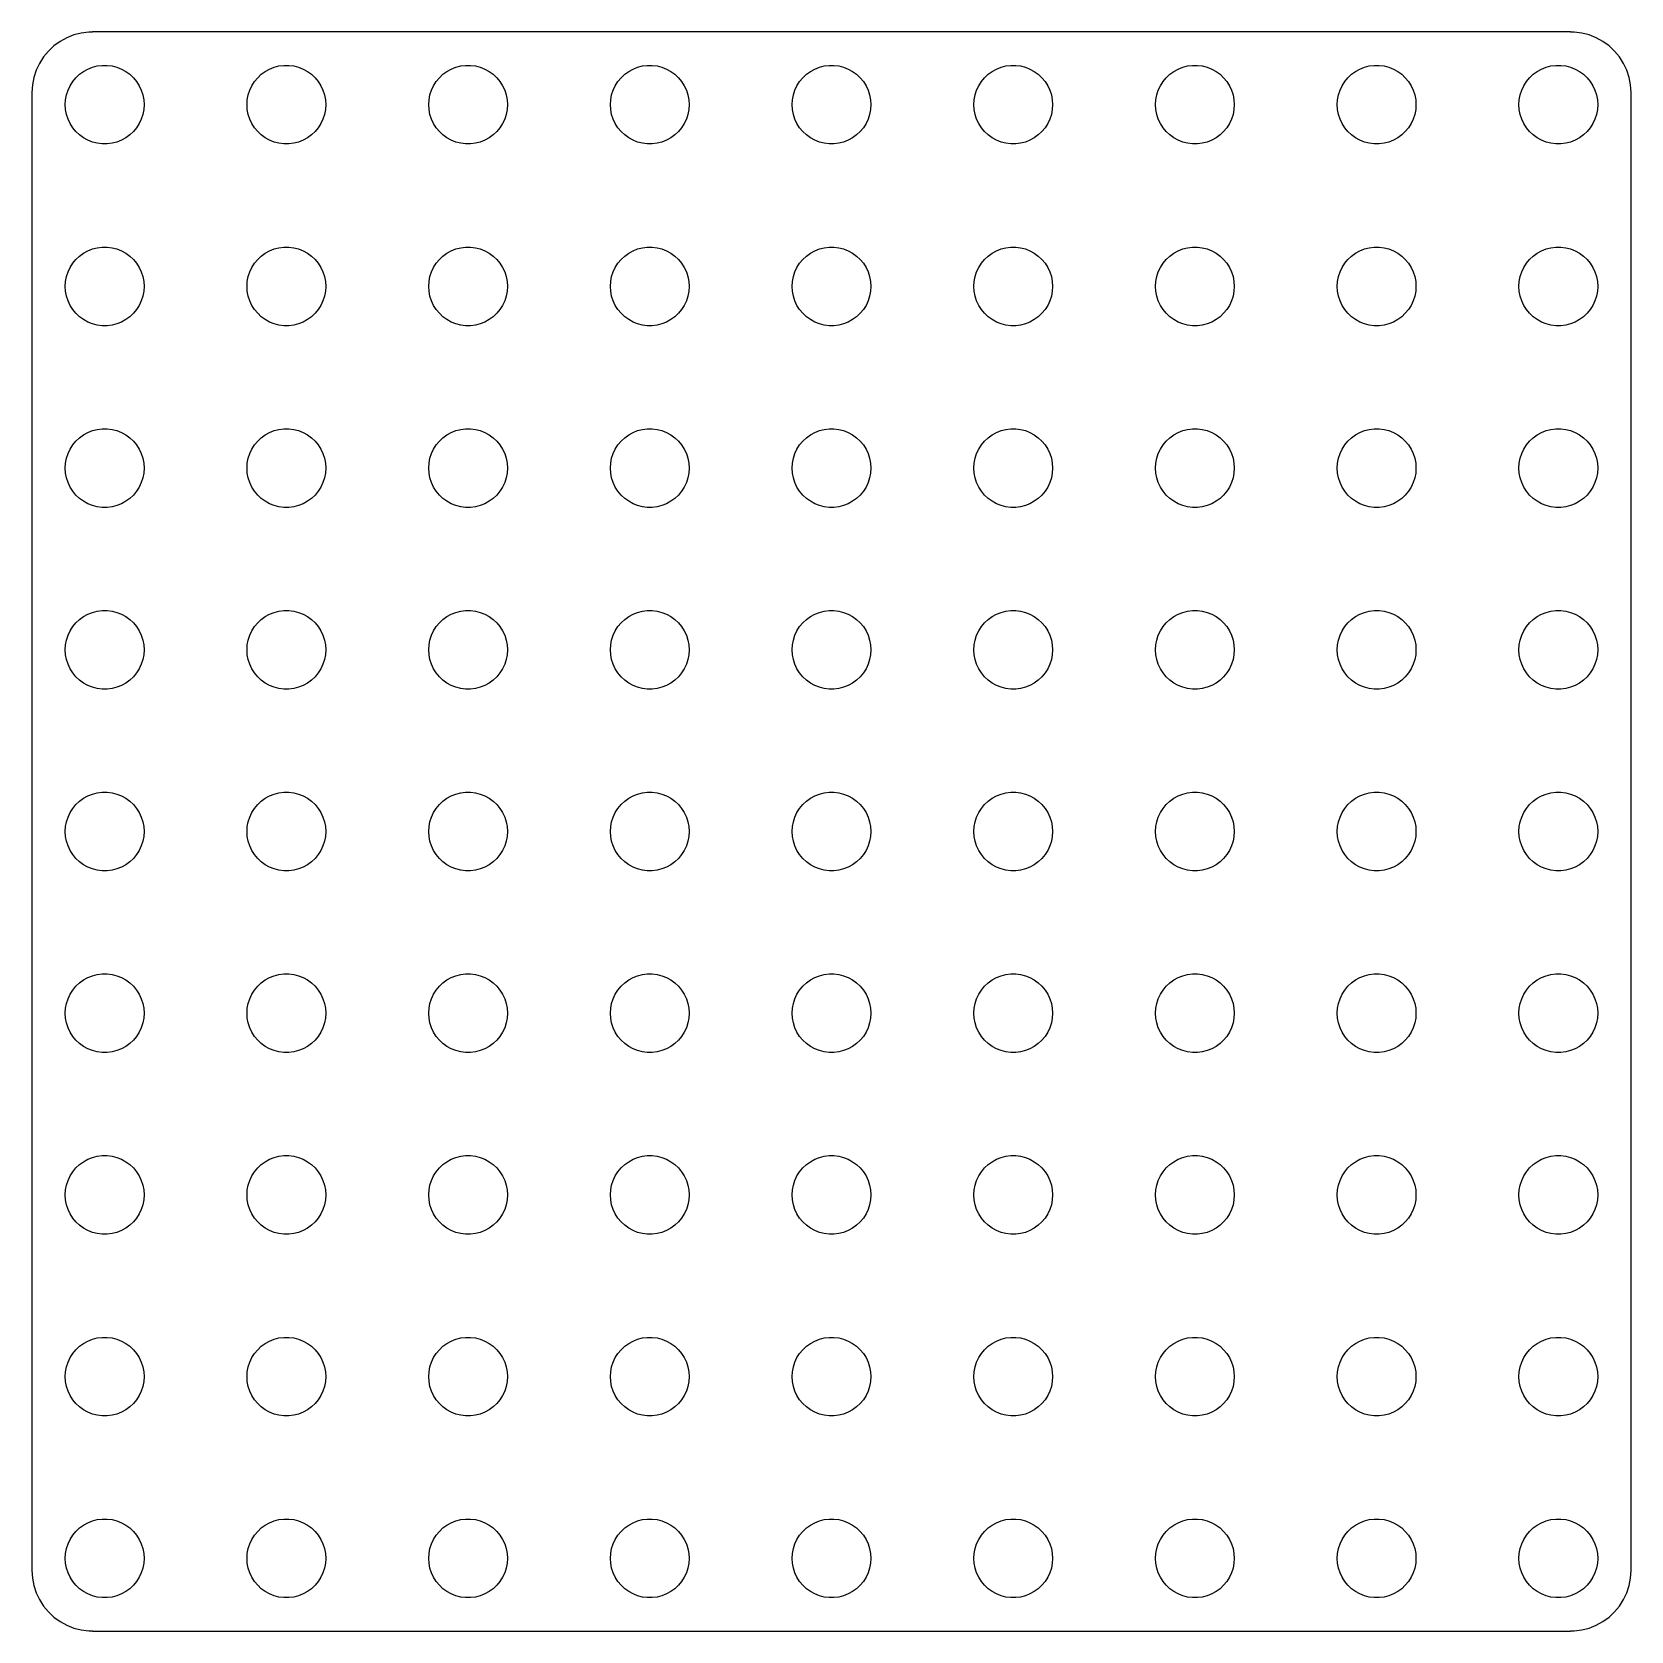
# Model space of a CAD drawing. Header units: metres. Extents: x 9 to 141, y 9 to 141.
import ezdxf

# ---------------------------------------------------------------- set-up
doc = ezdxf.new("R2010")
doc.units = ezdxf.units.M

msp = doc.modelspace()

# ---------------------------------------------------------------- linework, layer by layer
for p, q in [((11.3209, 140.222), (10.8129, 139.853)), ((11.8711, 140.524), (11.3209, 140.222)), ((12.4549, 140.755), (11.8711, 140.524)), ((13.0631, 140.911), (12.4549, 140.755)), ((13.686, 140.99), (13.0631, 140.911)), ((14, 140.99), (13.686, 140.99)), ((136, 141), (14, 141)), ((14, 141), (14, 140.99)), ((136, 140.99), (136, 141)), ((136.314, 140.99), (136, 140.99)), ((136.937, 140.911), (136.314, 140.99)), ((137.545, 140.755), (136.937, 140.911)), ((138.129, 140.524), (137.545, 140.755)), ((138.679, 140.222), (138.129, 140.524)), ((139.187, 139.853), (138.679, 140.222)), ((9.9549, 138.939), (9.6184, 138.409)), ((10.3551, 139.423), (9.9549, 138.939)), ((10.8129, 139.853), (10.3551, 139.423)), ((139.645, 139.423), (139.187, 139.853)), ((140.045, 138.939), (139.645, 139.423)), ((140.382, 138.409), (140.045, 138.939)), ((9.3511, 137.841), (9.1571, 137.243)), ((9.6184, 138.409), (9.3511, 137.841)), ((12.6308, 137.225), (12.9284, 137.504)), ((12.9284, 137.504), (13.2586, 137.744)), ((13.2586, 137.744), (13.6162, 137.941)), ((13.6162, 137.941), (13.9957, 138.091)), ((13.9957, 138.091), (14.391, 138.192)), ((14.391, 138.192), (14.7959, 138.244)), ((14.7959, 138.244), (15.2041, 138.244)), ((15.2041, 138.244), (15.609, 138.192)), ((15.609, 138.192), (16.0043, 138.091)), ((16.0043, 138.091), (16.3838, 137.941)), ((16.3838, 137.941), (16.7414, 137.744)), ((16.7414, 137.744), (17.0716, 137.504)), ((17.0716, 137.504), (17.3691, 137.225)), ((27.6308, 137.225), (27.9284, 137.504)), ((27.9284, 137.504), (28.2586, 137.744)), ((28.2586, 137.744), (28.6162, 137.941)), ((28.6162, 137.941), (28.9957, 138.091)), ((28.9957, 138.091), (29.391, 138.192)), ((29.391, 138.192), (29.7959, 138.244)), ((29.7959, 138.244), (30.2041, 138.244)), ((30.2041, 138.244), (30.609, 138.192)), ((30.609, 138.192), (31.0043, 138.091)), ((31.0043, 138.091), (31.3838, 137.941)), ((31.3838, 137.941), (31.7414, 137.744)), ((31.7414, 137.744), (32.0716, 137.504)), ((32.0716, 137.504), (32.3691, 137.225)), ((42.6308, 137.225), (42.9284, 137.504)), ((42.9284, 137.504), (43.2586, 137.744)), ((43.2586, 137.744), (43.6162, 137.941)), ((43.6162, 137.941), (43.9957, 138.091)), ((43.9957, 138.091), (44.391, 138.192)), ((44.391, 138.192), (44.7959, 138.244)), ((44.7959, 138.244), (45.2041, 138.244)), ((45.2041, 138.244), (45.609, 138.192)), ((45.609, 138.192), (46.0043, 138.091)), ((46.0043, 138.091), (46.3838, 137.941)), ((46.3838, 137.941), (46.7414, 137.744)), ((46.7414, 137.744), (47.0716, 137.504)), ((47.0716, 137.504), (47.3691, 137.225)), ((57.6308, 137.225), (57.9284, 137.504)), ((57.9284, 137.504), (58.2586, 137.744)), ((58.2586, 137.744), (58.6162, 137.941)), ((58.6162, 137.941), (58.9957, 138.091)), ((58.9957, 138.091), (59.391, 138.192)), ((59.391, 138.192), (59.7959, 138.244)), ((59.7959, 138.244), (60.2041, 138.244)), ((60.2041, 138.244), (60.609, 138.192)), ((60.609, 138.192), (61.0043, 138.091)), ((61.0043, 138.091), (61.3838, 137.941)), ((61.3838, 137.941), (61.7414, 137.744)), ((61.7414, 137.744), (62.0716, 137.504)), ((62.0716, 137.504), (62.3691, 137.225)), ((72.6308, 137.225), (72.9284, 137.504)), ((72.9284, 137.504), (73.2586, 137.744)), ((73.2586, 137.744), (73.6162, 137.941)), ((73.6162, 137.941), (73.9957, 138.091)), ((73.9957, 138.091), (74.391, 138.192)), ((74.391, 138.192), (74.7959, 138.244)), ((74.7959, 138.244), (75.2041, 138.244)), ((75.2041, 138.244), (75.609, 138.192)), ((75.609, 138.192), (76.0043, 138.091)), ((76.0043, 138.091), (76.3838, 137.941)), ((76.3838, 137.941), (76.7414, 137.744)), ((76.7414, 137.744), (77.0716, 137.504)), ((77.0716, 137.504), (77.3691, 137.225)), ((87.6308, 137.225), (87.9284, 137.504)), ((87.9284, 137.504), (88.2586, 137.744)), ((88.2586, 137.744), (88.6162, 137.941)), ((88.6162, 137.941), (88.9957, 138.091)), ((88.9957, 138.091), (89.391, 138.192)), ((89.391, 138.192), (89.7959, 138.244)), ((89.7959, 138.244), (90.2041, 138.244)), ((90.2041, 138.244), (90.609, 138.192)), ((90.609, 138.192), (91.0043, 138.091)), ((91.0043, 138.091), (91.3838, 137.941)), ((91.3838, 137.941), (91.7414, 137.744)), ((91.7414, 137.744), (92.0716, 137.504)), ((92.0716, 137.504), (92.3691, 137.225)), ((102.631, 137.225), (102.928, 137.504)), ((102.928, 137.504), (103.259, 137.744)), ((103.259, 137.744), (103.616, 137.941)), ((103.616, 137.941), (103.996, 138.091)), ((103.996, 138.091), (104.391, 138.192)), ((104.391, 138.192), (104.796, 138.244)), ((104.796, 138.244), (105.204, 138.244)), ((105.204, 138.244), (105.609, 138.192)), ((105.609, 138.192), (106.004, 138.091)), ((106.004, 138.091), (106.384, 137.941)), ((106.384, 137.941), (106.741, 137.744)), ((106.741, 137.744), (107.072, 137.504)), ((107.072, 137.504), (107.369, 137.225)), ((117.631, 137.225), (117.928, 137.504)), ((117.928, 137.504), (118.259, 137.744)), ((118.259, 137.744), (118.616, 137.941)), ((118.616, 137.941), (118.996, 138.091)), ((118.996, 138.091), (119.391, 138.192)), ((119.391, 138.192), (119.796, 138.244)), ((119.796, 138.244), (120.204, 138.244)), ((120.204, 138.244), (120.609, 138.192)), ((120.609, 138.192), (121.004, 138.091)), ((121.004, 138.091), (121.384, 137.941)), ((121.384, 137.941), (121.741, 137.744)), ((121.741, 137.744), (122.072, 137.504)), ((122.072, 137.504), (122.369, 137.225)), ((132.631, 137.225), (132.928, 137.504)), ((132.928, 137.504), (133.259, 137.744)), ((133.259, 137.744), (133.616, 137.941)), ((133.616, 137.941), (133.996, 138.091)), ((133.996, 138.091), (134.391, 138.192)), ((134.391, 138.192), (134.796, 138.244)), ((134.796, 138.244), (135.204, 138.244)), ((135.204, 138.244), (135.609, 138.192)), ((135.609, 138.192), (136.004, 138.091)), ((136.004, 138.091), (136.384, 137.941)), ((136.384, 137.941), (136.741, 137.744)), ((136.741, 137.744), (137.072, 137.504)), ((137.072, 137.504), (137.369, 137.225)), ((140.649, 137.841), (140.382, 138.409)), ((140.843, 137.243), (140.649, 137.841)), ((9.0394, 136.627), (9, 136)), ((9, 136), (9, 14)), ((9.1571, 137.243), (9.0394, 136.627)), ((11.8521, 135.808), (11.9782, 136.196)), ((11.9782, 136.196), (12.152, 136.566)), ((12.152, 136.566), (12.3707, 136.91)), ((12.3707, 136.91), (12.6308, 137.225)), ((17.3691, 137.225), (17.6293, 136.91)), ((17.6293, 136.91), (17.848, 136.566)), ((17.848, 136.566), (18.0218, 136.196)), ((18.0218, 136.196), (18.1479, 135.808)), ((26.8521, 135.808), (26.9782, 136.196)), ((26.9782, 136.196), (27.152, 136.566)), ((27.152, 136.566), (27.3707, 136.91)), ((27.3707, 136.91), (27.6308, 137.225)), ((32.3691, 137.225), (32.6293, 136.91)), ((32.6293, 136.91), (32.848, 136.566)), ((32.848, 136.566), (33.0218, 136.196)), ((33.0218, 136.196), (33.1479, 135.808)), ((41.8521, 135.808), (41.9782, 136.196)), ((41.9782, 136.196), (42.152, 136.566)), ((42.152, 136.566), (42.3707, 136.91)), ((42.3707, 136.91), (42.6308, 137.225)), ((47.3691, 137.225), (47.6293, 136.91)), ((47.6293, 136.91), (47.848, 136.566)), ((47.848, 136.566), (48.0218, 136.196)), ((48.0218, 136.196), (48.1479, 135.808)), ((56.8521, 135.808), (56.9782, 136.196)), ((56.9782, 136.196), (57.152, 136.566)), ((57.152, 136.566), (57.3707, 136.91)), ((57.3707, 136.91), (57.6308, 137.225)), ((62.3691, 137.225), (62.6293, 136.91)), ((62.6293, 136.91), (62.848, 136.566)), ((62.848, 136.566), (63.0218, 136.196)), ((63.0218, 136.196), (63.1479, 135.808)), ((71.8521, 135.808), (71.9782, 136.196)), ((71.9782, 136.196), (72.152, 136.566)), ((72.152, 136.566), (72.3707, 136.91)), ((72.3707, 136.91), (72.6308, 137.225)), ((77.3691, 137.225), (77.6293, 136.91)), ((77.6293, 136.91), (77.848, 136.566)), ((77.848, 136.566), (78.0218, 136.196)), ((78.0218, 136.196), (78.1479, 135.808)), ((86.8521, 135.808), (86.9782, 136.196)), ((86.9782, 136.196), (87.152, 136.566)), ((87.152, 136.566), (87.3707, 136.91)), ((87.3707, 136.91), (87.6308, 137.225)), ((92.3691, 137.225), (92.6293, 136.91)), ((92.6293, 136.91), (92.848, 136.566)), ((92.848, 136.566), (93.0218, 136.196)), ((93.0218, 136.196), (93.1479, 135.808)), ((101.852, 135.808), (101.978, 136.196)), ((101.978, 136.196), (102.152, 136.566)), ((102.152, 136.566), (102.371, 136.91)), ((102.371, 136.91), (102.631, 137.225)), ((107.369, 137.225), (107.629, 136.91)), ((107.629, 136.91), (107.848, 136.566)), ((107.848, 136.566), (108.022, 136.196)), ((108.022, 136.196), (108.148, 135.808)), ((116.852, 135.808), (116.978, 136.196)), ((116.978, 136.196), (117.152, 136.566)), ((117.152, 136.566), (117.371, 136.91)), ((117.371, 136.91), (117.631, 137.225)), ((122.369, 137.225), (122.629, 136.91)), ((122.629, 136.91), (122.848, 136.566)), ((122.848, 136.566), (123.022, 136.196)), ((123.022, 136.196), (123.148, 135.808)), ((131.852, 135.808), (131.978, 136.196)), ((131.978, 136.196), (132.152, 136.566)), ((132.152, 136.566), (132.371, 136.91)), ((132.371, 136.91), (132.631, 137.225)), ((137.369, 137.225), (137.629, 136.91)), ((137.629, 136.91), (137.848, 136.566)), ((137.848, 136.566), (138.022, 136.196)), ((138.022, 136.196), (138.148, 135.808)), ((140.961, 136.627), (140.843, 137.243)), ((141, 136), (140.961, 136.627)), ((141, 14), (141, 136)), ((11.75, 135), (11.7756, 135.407)), ((11.7756, 134.593), (11.75, 135)), ((11.7756, 135.407), (11.8521, 135.808)), ((18.1479, 135.808), (18.2244, 135.407)), ((18.2244, 135.407), (18.25, 135)), ((18.25, 135), (18.2244, 134.593)), ((26.75, 135), (26.7756, 135.407)), ((26.7756, 134.593), (26.75, 135)), ((26.7756, 135.407), (26.8521, 135.808)), ((33.1479, 135.808), (33.2244, 135.407)), ((33.2244, 135.407), (33.25, 135)), ((33.25, 135), (33.2244, 134.593)), ((41.75, 135), (41.7756, 135.407)), ((41.7756, 134.593), (41.75, 135)), ((41.7756, 135.407), (41.8521, 135.808)), ((48.1479, 135.808), (48.2244, 135.407)), ((48.2244, 135.407), (48.25, 135)), ((48.25, 135), (48.2244, 134.593)), ((56.75, 135), (56.7756, 135.407)), ((56.7756, 134.593), (56.75, 135)), ((56.7756, 135.407), (56.8521, 135.808)), ((63.1479, 135.808), (63.2244, 135.407)), ((63.2244, 135.407), (63.25, 135)), ((63.25, 135), (63.2244, 134.593)), ((71.75, 135), (71.7756, 135.407)), ((71.7756, 134.593), (71.75, 135)), ((71.7756, 135.407), (71.8521, 135.808)), ((78.1479, 135.808), (78.2244, 135.407)), ((78.2244, 135.407), (78.25, 135)), ((78.25, 135), (78.2244, 134.593)), ((86.75, 135), (86.7756, 135.407)), ((86.7756, 134.593), (86.75, 135)), ((86.7756, 135.407), (86.8521, 135.808)), ((93.1479, 135.808), (93.2244, 135.407)), ((93.2244, 135.407), (93.25, 135)), ((93.25, 135), (93.2244, 134.593)), ((101.75, 135), (101.776, 135.407)), ((101.776, 134.593), (101.75, 135)), ((101.776, 135.407), (101.852, 135.808)), ((108.148, 135.808), (108.224, 135.407)), ((108.224, 135.407), (108.25, 135)), ((108.25, 135), (108.224, 134.593)), ((116.75, 135), (116.776, 135.407)), ((116.776, 134.593), (116.75, 135)), ((116.776, 135.407), (116.852, 135.808)), ((123.148, 135.808), (123.224, 135.407)), ((123.224, 135.407), (123.25, 135)), ((123.25, 135), (123.224, 134.593)), ((131.75, 135), (131.776, 135.407)), ((131.776, 134.593), (131.75, 135)), ((131.776, 135.407), (131.852, 135.808)), ((138.148, 135.808), (138.224, 135.407)), ((138.224, 135.407), (138.25, 135)), ((138.25, 135), (138.224, 134.593)), ((11.8521, 134.192), (11.7756, 134.593)), ((11.9782, 133.804), (11.8521, 134.192)), ((12.152, 133.434), (11.9782, 133.804)), ((12.3707, 133.09), (12.152, 133.434)), ((17.848, 133.434), (17.6293, 133.09)), ((18.0218, 133.804), (17.848, 133.434)), ((18.1479, 134.192), (18.0218, 133.804)), ((18.2244, 134.593), (18.1479, 134.192)), ((26.8521, 134.192), (26.7756, 134.593)), ((26.9782, 133.804), (26.8521, 134.192)), ((27.152, 133.434), (26.9782, 133.804)), ((27.3707, 133.09), (27.152, 133.434)), ((32.848, 133.434), (32.6293, 133.09)), ((33.0218, 133.804), (32.848, 133.434)), ((33.1479, 134.192), (33.0218, 133.804)), ((33.2244, 134.593), (33.1479, 134.192)), ((41.8521, 134.192), (41.7756, 134.593)), ((41.9782, 133.804), (41.8521, 134.192)), ((42.152, 133.434), (41.9782, 133.804)), ((42.3707, 133.09), (42.152, 133.434)), ((47.848, 133.434), (47.6293, 133.09)), ((48.0218, 133.804), (47.848, 133.434)), ((48.1479, 134.192), (48.0218, 133.804)), ((48.2244, 134.593), (48.1479, 134.192)), ((56.8521, 134.192), (56.7756, 134.593)), ((56.9782, 133.804), (56.8521, 134.192)), ((57.152, 133.434), (56.9782, 133.804)), ((57.3707, 133.09), (57.152, 133.434)), ((62.848, 133.434), (62.6293, 133.09)), ((63.0218, 133.804), (62.848, 133.434)), ((63.1479, 134.192), (63.0218, 133.804)), ((63.2244, 134.593), (63.1479, 134.192)), ((71.8521, 134.192), (71.7756, 134.593)), ((71.9782, 133.804), (71.8521, 134.192)), ((72.152, 133.434), (71.9782, 133.804)), ((72.3707, 133.09), (72.152, 133.434)), ((77.848, 133.434), (77.6293, 133.09)), ((78.0218, 133.804), (77.848, 133.434)), ((78.1479, 134.192), (78.0218, 133.804)), ((78.2244, 134.593), (78.1479, 134.192)), ((86.8521, 134.192), (86.7756, 134.593)), ((86.9782, 133.804), (86.8521, 134.192)), ((87.152, 133.434), (86.9782, 133.804)), ((87.3707, 133.09), (87.152, 133.434)), ((92.848, 133.434), (92.6293, 133.09)), ((93.0218, 133.804), (92.848, 133.434)), ((93.1479, 134.192), (93.0218, 133.804)), ((93.2244, 134.593), (93.1479, 134.192)), ((101.852, 134.192), (101.776, 134.593)), ((101.978, 133.804), (101.852, 134.192)), ((102.152, 133.434), (101.978, 133.804)), ((102.371, 133.09), (102.152, 133.434)), ((107.848, 133.434), (107.629, 133.09)), ((108.022, 133.804), (107.848, 133.434)), ((108.148, 134.192), (108.022, 133.804)), ((108.224, 134.593), (108.148, 134.192)), ((116.852, 134.192), (116.776, 134.593)), ((116.978, 133.804), (116.852, 134.192)), ((117.152, 133.434), (116.978, 133.804)), ((117.371, 133.09), (117.152, 133.434)), ((122.848, 133.434), (122.629, 133.09)), ((123.022, 133.804), (122.848, 133.434)), ((123.148, 134.192), (123.022, 133.804)), ((123.224, 134.593), (123.148, 134.192)), ((131.852, 134.192), (131.776, 134.593)), ((131.978, 133.804), (131.852, 134.192)), ((132.152, 133.434), (131.978, 133.804)), ((132.371, 133.09), (132.152, 133.434)), ((137.848, 133.434), (137.629, 133.09)), ((138.022, 133.804), (137.848, 133.434)), ((138.148, 134.192), (138.022, 133.804)), ((138.224, 134.593), (138.148, 134.192)), ((12.6308, 132.775), (12.3707, 133.09)), ((12.9284, 132.496), (12.6308, 132.775)), ((13.2586, 132.256), (12.9284, 132.496)), ((13.6162, 132.059), (13.2586, 132.256)), ((13.9957, 131.909), (13.6162, 132.059)), ((16.3838, 132.059), (16.0043, 131.909)), ((16.7414, 132.256), (16.3838, 132.059)), ((17.0716, 132.496), (16.7414, 132.256)), ((17.3691, 132.775), (17.0716, 132.496)), ((17.6293, 133.09), (17.3691, 132.775)), ((27.6308, 132.775), (27.3707, 133.09)), ((27.9284, 132.496), (27.6308, 132.775)), ((28.2586, 132.256), (27.9284, 132.496)), ((28.6162, 132.059), (28.2586, 132.256)), ((28.9957, 131.909), (28.6162, 132.059)), ((31.3838, 132.059), (31.0043, 131.909)), ((31.7414, 132.256), (31.3838, 132.059)), ((32.0716, 132.496), (31.7414, 132.256)), ((32.3691, 132.775), (32.0716, 132.496)), ((32.6293, 133.09), (32.3691, 132.775)), ((42.6308, 132.775), (42.3707, 133.09)), ((42.9284, 132.496), (42.6308, 132.775)), ((43.2586, 132.256), (42.9284, 132.496)), ((43.6162, 132.059), (43.2586, 132.256)), ((43.9957, 131.909), (43.6162, 132.059)), ((46.3838, 132.059), (46.0043, 131.909)), ((46.7414, 132.256), (46.3838, 132.059)), ((47.0716, 132.496), (46.7414, 132.256)), ((47.3691, 132.775), (47.0716, 132.496)), ((47.6293, 133.09), (47.3691, 132.775)), ((57.6308, 132.775), (57.3707, 133.09)), ((57.9284, 132.496), (57.6308, 132.775)), ((58.2586, 132.256), (57.9284, 132.496)), ((58.6162, 132.059), (58.2586, 132.256)), ((58.9957, 131.909), (58.6162, 132.059)), ((61.3838, 132.059), (61.0043, 131.909)), ((61.7414, 132.256), (61.3838, 132.059)), ((62.0716, 132.496), (61.7414, 132.256)), ((62.3691, 132.775), (62.0716, 132.496)), ((62.6293, 133.09), (62.3691, 132.775)), ((72.6308, 132.775), (72.3707, 133.09)), ((72.9284, 132.496), (72.6308, 132.775)), ((73.2586, 132.256), (72.9284, 132.496)), ((73.6162, 132.059), (73.2586, 132.256)), ((73.9957, 131.909), (73.6162, 132.059)), ((76.3838, 132.059), (76.0043, 131.909)), ((76.7414, 132.256), (76.3838, 132.059)), ((77.0716, 132.496), (76.7414, 132.256)), ((77.3691, 132.775), (77.0716, 132.496)), ((77.6293, 133.09), (77.3691, 132.775)), ((87.6308, 132.775), (87.3707, 133.09)), ((87.9284, 132.496), (87.6308, 132.775)), ((88.2586, 132.256), (87.9284, 132.496)), ((88.6162, 132.059), (88.2586, 132.256)), ((88.9957, 131.909), (88.6162, 132.059)), ((91.3838, 132.059), (91.0043, 131.909)), ((91.7414, 132.256), (91.3838, 132.059)), ((92.0716, 132.496), (91.7414, 132.256)), ((92.3691, 132.775), (92.0716, 132.496)), ((92.6293, 133.09), (92.3691, 132.775)), ((102.631, 132.775), (102.371, 133.09)), ((102.928, 132.496), (102.631, 132.775)), ((103.259, 132.256), (102.928, 132.496)), ((103.616, 132.059), (103.259, 132.256)), ((103.996, 131.909), (103.616, 132.059)), ((106.384, 132.059), (106.004, 131.909)), ((106.741, 132.256), (106.384, 132.059)), ((107.072, 132.496), (106.741, 132.256)), ((107.369, 132.775), (107.072, 132.496)), ((107.629, 133.09), (107.369, 132.775)), ((117.631, 132.775), (117.371, 133.09)), ((117.928, 132.496), (117.631, 132.775)), ((118.259, 132.256), (117.928, 132.496)), ((118.616, 132.059), (118.259, 132.256)), ((118.996, 131.909), (118.616, 132.059)), ((121.384, 132.059), (121.004, 131.909)), ((121.741, 132.256), (121.384, 132.059)), ((122.072, 132.496), (121.741, 132.256)), ((122.369, 132.775), (122.072, 132.496)), ((122.629, 133.09), (122.369, 132.775)), ((132.631, 132.775), (132.371, 133.09)), ((132.928, 132.496), (132.631, 132.775)), ((133.259, 132.256), (132.928, 132.496)), ((133.616, 132.059), (133.259, 132.256)), ((133.996, 131.909), (133.616, 132.059)), ((136.384, 132.059), (136.004, 131.909)), ((136.741, 132.256), (136.384, 132.059)), ((137.072, 132.496), (136.741, 132.256)), ((137.369, 132.775), (137.072, 132.496)), ((137.629, 133.09), (137.369, 132.775)), ((14.391, 131.808), (13.9957, 131.909)), ((14.7959, 131.756), (14.391, 131.808)), ((15.2041, 131.756), (14.7959, 131.756)), ((15.609, 131.808), (15.2041, 131.756)), ((16.0043, 131.909), (15.609, 131.808)), ((29.391, 131.808), (28.9957, 131.909)), ((29.7959, 131.756), (29.391, 131.808)), ((30.2041, 131.756), (29.7959, 131.756)), ((30.609, 131.808), (30.2041, 131.756)), ((31.0043, 131.909), (30.609, 131.808)), ((44.391, 131.808), (43.9957, 131.909)), ((44.7959, 131.756), (44.391, 131.808)), ((45.2041, 131.756), (44.7959, 131.756)), ((45.609, 131.808), (45.2041, 131.756)), ((46.0043, 131.909), (45.609, 131.808)), ((59.391, 131.808), (58.9957, 131.909)), ((59.7959, 131.756), (59.391, 131.808)), ((60.2041, 131.756), (59.7959, 131.756)), ((60.609, 131.808), (60.2041, 131.756)), ((61.0043, 131.909), (60.609, 131.808)), ((74.391, 131.808), (73.9957, 131.909)), ((74.7959, 131.756), (74.391, 131.808)), ((75.2041, 131.756), (74.7959, 131.756)), ((75.609, 131.808), (75.2041, 131.756)), ((76.0043, 131.909), (75.609, 131.808)), ((89.391, 131.808), (88.9957, 131.909)), ((89.7959, 131.756), (89.391, 131.808)), ((90.2041, 131.756), (89.7959, 131.756)), ((90.609, 131.808), (90.2041, 131.756)), ((91.0043, 131.909), (90.609, 131.808)), ((104.391, 131.808), (103.996, 131.909)), ((104.796, 131.756), (104.391, 131.808)), ((105.204, 131.756), (104.796, 131.756)), ((105.609, 131.808), (105.204, 131.756)), ((106.004, 131.909), (105.609, 131.808)), ((119.391, 131.808), (118.996, 131.909)), ((119.796, 131.756), (119.391, 131.808)), ((120.204, 131.756), (119.796, 131.756)), ((120.609, 131.808), (120.204, 131.756)), ((121.004, 131.909), (120.609, 131.808)), ((134.391, 131.808), (133.996, 131.909)), ((134.796, 131.756), (134.391, 131.808)), ((135.204, 131.756), (134.796, 131.756)), ((135.609, 131.808), (135.204, 131.756)), ((136.004, 131.909), (135.609, 131.808)), ((13.2586, 122.744), (13.6162, 122.941)), ((13.6162, 122.941), (13.9957, 123.091)), ((13.9957, 123.091), (14.391, 123.192)), ((14.391, 123.192), (14.7959, 123.244)), ((14.7959, 123.244), (15.2041, 123.244)), ((15.2041, 123.244), (15.609, 123.192)), ((15.609, 123.192), (16.0043, 123.091)), ((16.0043, 123.091), (16.3838, 122.941)), ((16.3838, 122.941), (16.7414, 122.744)), ((28.2586, 122.744), (28.6162, 122.941)), ((28.6162, 122.941), (28.9957, 123.091)), ((28.9957, 123.091), (29.391, 123.192)), ((29.391, 123.192), (29.7959, 123.244)), ((29.7959, 123.244), (30.2041, 123.244)), ((30.2041, 123.244), (30.609, 123.192)), ((30.609, 123.192), (31.0043, 123.091)), ((31.0043, 123.091), (31.3838, 122.941)), ((31.3838, 122.941), (31.7414, 122.744)), ((43.2586, 122.744), (43.6162, 122.941)), ((43.6162, 122.941), (43.9957, 123.091)), ((43.9957, 123.091), (44.391, 123.192)), ((44.391, 123.192), (44.7959, 123.244)), ((44.7959, 123.244), (45.2041, 123.244)), ((45.2041, 123.244), (45.609, 123.192)), ((45.609, 123.192), (46.0043, 123.091)), ((46.0043, 123.091), (46.3838, 122.941)), ((46.3838, 122.941), (46.7414, 122.744)), ((58.2586, 122.744), (58.6162, 122.941)), ((58.6162, 122.941), (58.9957, 123.091)), ((58.9957, 123.091), (59.391, 123.192)), ((59.391, 123.192), (59.7959, 123.244)), ((59.7959, 123.244), (60.2041, 123.244)), ((60.2041, 123.244), (60.609, 123.192)), ((60.609, 123.192), (61.0043, 123.091)), ((61.0043, 123.091), (61.3838, 122.941)), ((61.3838, 122.941), (61.7414, 122.744)), ((73.2586, 122.744), (73.6162, 122.941)), ((73.6162, 122.941), (73.9957, 123.091)), ((73.9957, 123.091), (74.391, 123.192)), ((74.391, 123.192), (74.7959, 123.244)), ((74.7959, 123.244), (75.2041, 123.244)), ((75.2041, 123.244), (75.609, 123.192)), ((75.609, 123.192), (76.0043, 123.091)), ((76.0043, 123.091), (76.3838, 122.941)), ((76.3838, 122.941), (76.7414, 122.744)), ((88.2586, 122.744), (88.6162, 122.941)), ((88.6162, 122.941), (88.9957, 123.091)), ((88.9957, 123.091), (89.391, 123.192)), ((89.391, 123.192), (89.7959, 123.244)), ((89.7959, 123.244), (90.2041, 123.244)), ((90.2041, 123.244), (90.609, 123.192)), ((90.609, 123.192), (91.0043, 123.091)), ((91.0043, 123.091), (91.3838, 122.941)), ((91.3838, 122.941), (91.7414, 122.744)), ((103.259, 122.744), (103.616, 122.941)), ((103.616, 122.941), (103.996, 123.091)), ((103.996, 123.091), (104.391, 123.192)), ((104.391, 123.192), (104.796, 123.244)), ((104.796, 123.244), (105.204, 123.244)), ((105.204, 123.244), (105.609, 123.192)), ((105.609, 123.192), (106.004, 123.091)), ((106.004, 123.091), (106.384, 122.941)), ((106.384, 122.941), (106.741, 122.744)), ((118.259, 122.744), (118.616, 122.941)), ((118.616, 122.941), (118.996, 123.091)), ((118.996, 123.091), (119.391, 123.192)), ((119.391, 123.192), (119.796, 123.244)), ((119.796, 123.244), (120.204, 123.244)), ((120.204, 123.244), (120.609, 123.192)), ((120.609, 123.192), (121.004, 123.091)), ((121.004, 123.091), (121.384, 122.941)), ((121.384, 122.941), (121.741, 122.744)), ((133.259, 122.744), (133.616, 122.941)), ((133.616, 122.941), (133.996, 123.091)), ((133.996, 123.091), (134.391, 123.192)), ((134.391, 123.192), (134.796, 123.244)), ((134.796, 123.244), (135.204, 123.244)), ((135.204, 123.244), (135.609, 123.192)), ((135.609, 123.192), (136.004, 123.091)), ((136.004, 123.091), (136.384, 122.941)), ((136.384, 122.941), (136.741, 122.744)), ((11.9782, 121.196), (12.152, 121.566)), ((12.152, 121.566), (12.3707, 121.91)), ((12.3707, 121.91), (12.6308, 122.225)), ((12.6308, 122.225), (12.9284, 122.504)), ((12.9284, 122.504), (13.2586, 122.744)), ((16.7414, 122.744), (17.0716, 122.504)), ((17.0716, 122.504), (17.3691, 122.225)), ((17.3691, 122.225), (17.6293, 121.91)), ((17.6293, 121.91), (17.848, 121.566)), ((17.848, 121.566), (18.0218, 121.196)), ((26.9782, 121.196), (27.152, 121.566)), ((27.152, 121.566), (27.3707, 121.91)), ((27.3707, 121.91), (27.6308, 122.225)), ((27.6308, 122.225), (27.9284, 122.504)), ((27.9284, 122.504), (28.2586, 122.744)), ((31.7414, 122.744), (32.0716, 122.504)), ((32.0716, 122.504), (32.3691, 122.225)), ((32.3691, 122.225), (32.6293, 121.91)), ((32.6293, 121.91), (32.848, 121.566)), ((32.848, 121.566), (33.0218, 121.196)), ((41.9782, 121.196), (42.152, 121.566)), ((42.152, 121.566), (42.3707, 121.91)), ((42.3707, 121.91), (42.6308, 122.225)), ((42.6308, 122.225), (42.9284, 122.504)), ((42.9284, 122.504), (43.2586, 122.744)), ((46.7414, 122.744), (47.0716, 122.504)), ((47.0716, 122.504), (47.3691, 122.225)), ((47.3691, 122.225), (47.6293, 121.91)), ((47.6293, 121.91), (47.848, 121.566)), ((47.848, 121.566), (48.0218, 121.196)), ((56.9782, 121.196), (57.152, 121.566)), ((57.152, 121.566), (57.3707, 121.91)), ((57.3707, 121.91), (57.6308, 122.225)), ((57.6308, 122.225), (57.9284, 122.504)), ((57.9284, 122.504), (58.2586, 122.744)), ((61.7414, 122.744), (62.0716, 122.504)), ((62.0716, 122.504), (62.3691, 122.225)), ((62.3691, 122.225), (62.6293, 121.91)), ((62.6293, 121.91), (62.848, 121.566)), ((62.848, 121.566), (63.0218, 121.196)), ((71.9782, 121.196), (72.152, 121.566)), ((72.152, 121.566), (72.3707, 121.91)), ((72.3707, 121.91), (72.6308, 122.225)), ((72.6308, 122.225), (72.9284, 122.504)), ((72.9284, 122.504), (73.2586, 122.744)), ((76.7414, 122.744), (77.0716, 122.504)), ((77.0716, 122.504), (77.3691, 122.225)), ((77.3691, 122.225), (77.6293, 121.91)), ((77.6293, 121.91), (77.848, 121.566)), ((77.848, 121.566), (78.0218, 121.196)), ((86.9782, 121.196), (87.152, 121.566)), ((87.152, 121.566), (87.3707, 121.91)), ((87.3707, 121.91), (87.6308, 122.225)), ((87.6308, 122.225), (87.9284, 122.504)), ((87.9284, 122.504), (88.2586, 122.744)), ((91.7414, 122.744), (92.0716, 122.504)), ((92.0716, 122.504), (92.3691, 122.225)), ((92.3691, 122.225), (92.6293, 121.91)), ((92.6293, 121.91), (92.848, 121.566)), ((92.848, 121.566), (93.0218, 121.196)), ((101.978, 121.196), (102.152, 121.566)), ((102.152, 121.566), (102.371, 121.91)), ((102.371, 121.91), (102.631, 122.225)), ((102.631, 122.225), (102.928, 122.504)), ((102.928, 122.504), (103.259, 122.744)), ((106.741, 122.744), (107.072, 122.504)), ((107.072, 122.504), (107.369, 122.225)), ((107.369, 122.225), (107.629, 121.91)), ((107.629, 121.91), (107.848, 121.566)), ((107.848, 121.566), (108.022, 121.196)), ((116.978, 121.196), (117.152, 121.566)), ((117.152, 121.566), (117.371, 121.91)), ((117.371, 121.91), (117.631, 122.225)), ((117.631, 122.225), (117.928, 122.504)), ((117.928, 122.504), (118.259, 122.744)), ((121.741, 122.744), (122.072, 122.504)), ((122.072, 122.504), (122.369, 122.225)), ((122.369, 122.225), (122.629, 121.91)), ((122.629, 121.91), (122.848, 121.566)), ((122.848, 121.566), (123.022, 121.196)), ((131.978, 121.196), (132.152, 121.566)), ((132.152, 121.566), (132.371, 121.91)), ((132.371, 121.91), (132.631, 122.225)), ((132.631, 122.225), (132.928, 122.504)), ((132.928, 122.504), (133.259, 122.744)), ((136.741, 122.744), (137.072, 122.504)), ((137.072, 122.504), (137.369, 122.225)), ((137.369, 122.225), (137.629, 121.91)), ((137.629, 121.91), (137.848, 121.566)), ((137.848, 121.566), (138.022, 121.196)), ((11.75, 120), (11.7756, 120.407)), ((11.7756, 120.407), (11.8521, 120.808)), ((11.8521, 120.808), (11.9782, 121.196)), ((18.0218, 121.196), (18.1479, 120.808)), ((18.1479, 120.808), (18.2244, 120.407)), ((18.2244, 120.407), (18.25, 120)), ((26.75, 120), (26.7756, 120.407)), ((26.7756, 120.407), (26.8521, 120.808)), ((26.8521, 120.808), (26.9782, 121.196)), ((33.0218, 121.196), (33.1479, 120.808)), ((33.1479, 120.808), (33.2244, 120.407)), ((33.2244, 120.407), (33.25, 120)), ((41.75, 120), (41.7756, 120.407)), ((41.7756, 120.407), (41.8521, 120.808)), ((41.8521, 120.808), (41.9782, 121.196)), ((48.0218, 121.196), (48.1479, 120.808)), ((48.1479, 120.808), (48.2244, 120.407)), ((48.2244, 120.407), (48.25, 120)), ((56.75, 120), (56.7756, 120.407)), ((56.7756, 120.407), (56.8521, 120.808)), ((56.8521, 120.808), (56.9782, 121.196)), ((63.0218, 121.196), (63.1479, 120.808)), ((63.1479, 120.808), (63.2244, 120.407)), ((63.2244, 120.407), (63.25, 120)), ((71.75, 120), (71.7756, 120.407)), ((71.7756, 120.407), (71.8521, 120.808)), ((71.8521, 120.808), (71.9782, 121.196)), ((78.0218, 121.196), (78.1479, 120.808)), ((78.1479, 120.808), (78.2244, 120.407)), ((78.2244, 120.407), (78.25, 120)), ((86.75, 120), (86.7756, 120.407)), ((86.7756, 120.407), (86.8521, 120.808)), ((86.8521, 120.808), (86.9782, 121.196)), ((93.0218, 121.196), (93.1479, 120.808)), ((93.1479, 120.808), (93.2244, 120.407)), ((93.2244, 120.407), (93.25, 120)), ((101.75, 120), (101.776, 120.407)), ((101.776, 120.407), (101.852, 120.808)), ((101.852, 120.808), (101.978, 121.196)), ((108.022, 121.196), (108.148, 120.808)), ((108.148, 120.808), (108.224, 120.407)), ((108.224, 120.407), (108.25, 120)), ((116.75, 120), (116.776, 120.407)), ((116.776, 120.407), (116.852, 120.808)), ((116.852, 120.808), (116.978, 121.196)), ((123.022, 121.196), (123.148, 120.808)), ((123.148, 120.808), (123.224, 120.407)), ((123.224, 120.407), (123.25, 120)), ((131.75, 120), (131.776, 120.407)), ((131.776, 120.407), (131.852, 120.808)), ((131.852, 120.808), (131.978, 121.196)), ((138.022, 121.196), (138.148, 120.808)), ((138.148, 120.808), (138.224, 120.407)), ((138.224, 120.407), (138.25, 120)), ((11.7756, 119.593), (11.75, 120)), ((11.8521, 119.192), (11.7756, 119.593)), ((11.9782, 118.804), (11.8521, 119.192)), ((12.152, 118.434), (11.9782, 118.804)), ((18.0218, 118.804), (17.848, 118.434)), ((18.1479, 119.192), (18.0218, 118.804)), ((18.2244, 119.593), (18.1479, 119.192)), ((18.25, 120), (18.2244, 119.593)), ((26.7756, 119.593), (26.75, 120)), ((26.8521, 119.192), (26.7756, 119.593)), ((26.9782, 118.804), (26.8521, 119.192)), ((27.152, 118.434), (26.9782, 118.804)), ((33.0218, 118.804), (32.848, 118.434)), ((33.1479, 119.192), (33.0218, 118.804)), ((33.2244, 119.593), (33.1479, 119.192)), ((33.25, 120), (33.2244, 119.593)), ((41.7756, 119.593), (41.75, 120)), ((41.8521, 119.192), (41.7756, 119.593)), ((41.9782, 118.804), (41.8521, 119.192)), ((42.152, 118.434), (41.9782, 118.804)), ((48.0218, 118.804), (47.848, 118.434)), ((48.1479, 119.192), (48.0218, 118.804)), ((48.2244, 119.593), (48.1479, 119.192)), ((48.25, 120), (48.2244, 119.593)), ((56.7756, 119.593), (56.75, 120)), ((56.8521, 119.192), (56.7756, 119.593)), ((56.9782, 118.804), (56.8521, 119.192)), ((57.152, 118.434), (56.9782, 118.804)), ((63.0218, 118.804), (62.848, 118.434)), ((63.1479, 119.192), (63.0218, 118.804)), ((63.2244, 119.593), (63.1479, 119.192)), ((63.25, 120), (63.2244, 119.593)), ((71.7756, 119.593), (71.75, 120)), ((71.8521, 119.192), (71.7756, 119.593)), ((71.9782, 118.804), (71.8521, 119.192)), ((72.152, 118.434), (71.9782, 118.804)), ((78.0218, 118.804), (77.848, 118.434)), ((78.1479, 119.192), (78.0218, 118.804)), ((78.2244, 119.593), (78.1479, 119.192)), ((78.25, 120), (78.2244, 119.593)), ((86.7756, 119.593), (86.75, 120)), ((86.8521, 119.192), (86.7756, 119.593)), ((86.9782, 118.804), (86.8521, 119.192)), ((87.152, 118.434), (86.9782, 118.804)), ((93.0218, 118.804), (92.848, 118.434)), ((93.1479, 119.192), (93.0218, 118.804)), ((93.2244, 119.593), (93.1479, 119.192)), ((93.25, 120), (93.2244, 119.593)), ((101.776, 119.593), (101.75, 120)), ((101.852, 119.192), (101.776, 119.593)), ((101.978, 118.804), (101.852, 119.192)), ((102.152, 118.434), (101.978, 118.804)), ((108.022, 118.804), (107.848, 118.434)), ((108.148, 119.192), (108.022, 118.804)), ((108.224, 119.593), (108.148, 119.192)), ((108.25, 120), (108.224, 119.593)), ((116.776, 119.593), (116.75, 120)), ((116.852, 119.192), (116.776, 119.593)), ((116.978, 118.804), (116.852, 119.192)), ((117.152, 118.434), (116.978, 118.804)), ((123.022, 118.804), (122.848, 118.434)), ((123.148, 119.192), (123.022, 118.804)), ((123.224, 119.593), (123.148, 119.192)), ((123.25, 120), (123.224, 119.593)), ((131.776, 119.593), (131.75, 120)), ((131.852, 119.192), (131.776, 119.593)), ((131.978, 118.804), (131.852, 119.192)), ((132.152, 118.434), (131.978, 118.804)), ((138.022, 118.804), (137.848, 118.434)), ((138.148, 119.192), (138.022, 118.804)), ((138.224, 119.593), (138.148, 119.192)), ((138.25, 120), (138.224, 119.593)), ((12.3707, 118.09), (12.152, 118.434)), ((12.6308, 117.775), (12.3707, 118.09)), ((12.9284, 117.496), (12.6308, 117.775)), ((13.2586, 117.256), (12.9284, 117.496)), ((17.0716, 117.496), (16.7414, 117.256)), ((17.3691, 117.775), (17.0716, 117.496)), ((17.6293, 118.09), (17.3691, 117.775)), ((17.848, 118.434), (17.6293, 118.09)), ((27.3707, 118.09), (27.152, 118.434)), ((27.6308, 117.775), (27.3707, 118.09)), ((27.9284, 117.496), (27.6308, 117.775)), ((28.2586, 117.256), (27.9284, 117.496)), ((32.0716, 117.496), (31.7414, 117.256)), ((32.3691, 117.775), (32.0716, 117.496)), ((32.6293, 118.09), (32.3691, 117.775)), ((32.848, 118.434), (32.6293, 118.09)), ((42.3707, 118.09), (42.152, 118.434)), ((42.6308, 117.775), (42.3707, 118.09)), ((42.9284, 117.496), (42.6308, 117.775)), ((43.2586, 117.256), (42.9284, 117.496)), ((47.0716, 117.496), (46.7414, 117.256)), ((47.3691, 117.775), (47.0716, 117.496)), ((47.6293, 118.09), (47.3691, 117.775)), ((47.848, 118.434), (47.6293, 118.09)), ((57.3707, 118.09), (57.152, 118.434)), ((57.6308, 117.775), (57.3707, 118.09)), ((57.9284, 117.496), (57.6308, 117.775)), ((58.2586, 117.256), (57.9284, 117.496)), ((62.0716, 117.496), (61.7414, 117.256)), ((62.3691, 117.775), (62.0716, 117.496)), ((62.6293, 118.09), (62.3691, 117.775)), ((62.848, 118.434), (62.6293, 118.09)), ((72.3707, 118.09), (72.152, 118.434)), ((72.6308, 117.775), (72.3707, 118.09)), ((72.9284, 117.496), (72.6308, 117.775)), ((73.2586, 117.256), (72.9284, 117.496)), ((77.0716, 117.496), (76.7414, 117.256)), ((77.3691, 117.775), (77.0716, 117.496)), ((77.6293, 118.09), (77.3691, 117.775)), ((77.848, 118.434), (77.6293, 118.09)), ((87.3707, 118.09), (87.152, 118.434)), ((87.6308, 117.775), (87.3707, 118.09)), ((87.9284, 117.496), (87.6308, 117.775)), ((88.2586, 117.256), (87.9284, 117.496)), ((92.0716, 117.496), (91.7414, 117.256)), ((92.3691, 117.775), (92.0716, 117.496)), ((92.6293, 118.09), (92.3691, 117.775)), ((92.848, 118.434), (92.6293, 118.09)), ((102.371, 118.09), (102.152, 118.434)), ((102.631, 117.775), (102.371, 118.09)), ((102.928, 117.496), (102.631, 117.775)), ((103.259, 117.256), (102.928, 117.496)), ((107.072, 117.496), (106.741, 117.256)), ((107.369, 117.775), (107.072, 117.496)), ((107.629, 118.09), (107.369, 117.775)), ((107.848, 118.434), (107.629, 118.09)), ((117.371, 118.09), (117.152, 118.434)), ((117.631, 117.775), (117.371, 118.09)), ((117.928, 117.496), (117.631, 117.775)), ((118.259, 117.256), (117.928, 117.496)), ((122.072, 117.496), (121.741, 117.256)), ((122.369, 117.775), (122.072, 117.496)), ((122.629, 118.09), (122.369, 117.775)), ((122.848, 118.434), (122.629, 118.09)), ((132.371, 118.09), (132.152, 118.434)), ((132.631, 117.775), (132.371, 118.09)), ((132.928, 117.496), (132.631, 117.775)), ((133.259, 117.256), (132.928, 117.496)), ((137.072, 117.496), (136.741, 117.256)), ((137.369, 117.775), (137.072, 117.496)), ((137.629, 118.09), (137.369, 117.775)), ((137.848, 118.434), (137.629, 118.09)), ((13.6162, 117.059), (13.2586, 117.256)), ((13.9957, 116.909), (13.6162, 117.059)), ((14.391, 116.808), (13.9957, 116.909)), ((14.7959, 116.756), (14.391, 116.808)), ((15.2041, 116.756), (14.7959, 116.756)), ((15.609, 116.808), (15.2041, 116.756)), ((16.0043, 116.909), (15.609, 116.808)), ((16.3838, 117.059), (16.0043, 116.909)), ((16.7414, 117.256), (16.3838, 117.059)), ((28.6162, 117.059), (28.2586, 117.256)), ((28.9957, 116.909), (28.6162, 117.059)), ((29.391, 116.808), (28.9957, 116.909)), ((29.7959, 116.756), (29.391, 116.808)), ((30.2041, 116.756), (29.7959, 116.756)), ((30.609, 116.808), (30.2041, 116.756)), ((31.0043, 116.909), (30.609, 116.808)), ((31.3838, 117.059), (31.0043, 116.909)), ((31.7414, 117.256), (31.3838, 117.059)), ((43.6162, 117.059), (43.2586, 117.256)), ((43.9957, 116.909), (43.6162, 117.059)), ((44.391, 116.808), (43.9957, 116.909)), ((44.7959, 116.756), (44.391, 116.808)), ((45.2041, 116.756), (44.7959, 116.756)), ((45.609, 116.808), (45.2041, 116.756)), ((46.0043, 116.909), (45.609, 116.808)), ((46.3838, 117.059), (46.0043, 116.909)), ((46.7414, 117.256), (46.3838, 117.059)), ((58.6162, 117.059), (58.2586, 117.256)), ((58.9957, 116.909), (58.6162, 117.059)), ((59.391, 116.808), (58.9957, 116.909)), ((59.7959, 116.756), (59.391, 116.808)), ((60.2041, 116.756), (59.7959, 116.756)), ((60.609, 116.808), (60.2041, 116.756)), ((61.0043, 116.909), (60.609, 116.808)), ((61.3838, 117.059), (61.0043, 116.909)), ((61.7414, 117.256), (61.3838, 117.059)), ((73.6162, 117.059), (73.2586, 117.256)), ((73.9957, 116.909), (73.6162, 117.059)), ((74.391, 116.808), (73.9957, 116.909)), ((74.7959, 116.756), (74.391, 116.808)), ((75.2041, 116.756), (74.7959, 116.756)), ((75.609, 116.808), (75.2041, 116.756)), ((76.0043, 116.909), (75.609, 116.808)), ((76.3838, 117.059), (76.0043, 116.909)), ((76.7414, 117.256), (76.3838, 117.059)), ((88.6162, 117.059), (88.2586, 117.256)), ((88.9957, 116.909), (88.6162, 117.059)), ((89.391, 116.808), (88.9957, 116.909)), ((89.7959, 116.756), (89.391, 116.808)), ((90.2041, 116.756), (89.7959, 116.756)), ((90.609, 116.808), (90.2041, 116.756)), ((91.0043, 116.909), (90.609, 116.808)), ((91.3838, 117.059), (91.0043, 116.909)), ((91.7414, 117.256), (91.3838, 117.059)), ((103.616, 117.059), (103.259, 117.256)), ((103.996, 116.909), (103.616, 117.059)), ((104.391, 116.808), (103.996, 116.909)), ((104.796, 116.756), (104.391, 116.808)), ((105.204, 116.756), (104.796, 116.756)), ((105.609, 116.808), (105.204, 116.756)), ((106.004, 116.909), (105.609, 116.808)), ((106.384, 117.059), (106.004, 116.909)), ((106.741, 117.256), (106.384, 117.059)), ((118.616, 117.059), (118.259, 117.256)), ((118.996, 116.909), (118.616, 117.059)), ((119.391, 116.808), (118.996, 116.909)), ((119.796, 116.756), (119.391, 116.808)), ((120.204, 116.756), (119.796, 116.756)), ((120.609, 116.808), (120.204, 116.756)), ((121.004, 116.909), (120.609, 116.808)), ((121.384, 117.059), (121.004, 116.909)), ((121.741, 117.256), (121.384, 117.059)), ((133.616, 117.059), (133.259, 117.256)), ((133.996, 116.909), (133.616, 117.059)), ((134.391, 116.808), (133.996, 116.909)), ((134.796, 116.756), (134.391, 116.808)), ((135.204, 116.756), (134.796, 116.756)), ((135.609, 116.808), (135.204, 116.756)), ((136.004, 116.909), (135.609, 116.808)), ((136.384, 117.059), (136.004, 116.909)), ((136.741, 117.256), (136.384, 117.059)), ((14.391, 108.192), (14.7959, 108.244)), ((14.7959, 108.244), (15.2041, 108.244)), ((15.2041, 108.244), (15.609, 108.192)), ((29.391, 108.192), (29.7959, 108.244)), ((29.7959, 108.244), (30.2041, 108.244)), ((30.2041, 108.244), (30.609, 108.192)), ((44.391, 108.192), (44.7959, 108.244)), ((44.7959, 108.244), (45.2041, 108.244)), ((45.2041, 108.244), (45.609, 108.192)), ((59.391, 108.192), (59.7959, 108.244)), ((59.7959, 108.244), (60.2041, 108.244)), ((60.2041, 108.244), (60.609, 108.192)), ((74.391, 108.192), (74.7959, 108.244)), ((74.7959, 108.244), (75.2041, 108.244)), ((75.2041, 108.244), (75.609, 108.192)), ((89.391, 108.192), (89.7959, 108.244)), ((89.7959, 108.244), (90.2041, 108.244)), ((90.2041, 108.244), (90.609, 108.192)), ((104.391, 108.192), (104.796, 108.244)), ((104.796, 108.244), (105.204, 108.244)), ((105.204, 108.244), (105.609, 108.192)), ((119.391, 108.192), (119.796, 108.244)), ((119.796, 108.244), (120.204, 108.244)), ((120.204, 108.244), (120.609, 108.192)), ((134.391, 108.192), (134.796, 108.244)), ((134.796, 108.244), (135.204, 108.244)), ((135.204, 108.244), (135.609, 108.192)), ((12.3707, 106.91), (12.6308, 107.225)), ((12.6308, 107.225), (12.9284, 107.504)), ((12.9284, 107.504), (13.2586, 107.744)), ((13.2586, 107.744), (13.6162, 107.941)), ((13.6162, 107.941), (13.9957, 108.091)), ((13.9957, 108.091), (14.391, 108.192)), ((15.609, 108.192), (16.0043, 108.091)), ((16.0043, 108.091), (16.3838, 107.941)), ((16.3838, 107.941), (16.7414, 107.744)), ((16.7414, 107.744), (17.0716, 107.504)), ((17.0716, 107.504), (17.3691, 107.225)), ((17.3691, 107.225), (17.6293, 106.91)), ((27.3707, 106.91), (27.6308, 107.225)), ((27.6308, 107.225), (27.9284, 107.504)), ((27.9284, 107.504), (28.2586, 107.744)), ((28.2586, 107.744), (28.6162, 107.941)), ((28.6162, 107.941), (28.9957, 108.091)), ((28.9957, 108.091), (29.391, 108.192)), ((30.609, 108.192), (31.0043, 108.091)), ((31.0043, 108.091), (31.3838, 107.941)), ((31.3838, 107.941), (31.7414, 107.744)), ((31.7414, 107.744), (32.0716, 107.504)), ((32.0716, 107.504), (32.3691, 107.225)), ((32.3691, 107.225), (32.6293, 106.91)), ((42.3707, 106.91), (42.6308, 107.225)), ((42.6308, 107.225), (42.9284, 107.504)), ((42.9284, 107.504), (43.2586, 107.744)), ((43.2586, 107.744), (43.6162, 107.941)), ((43.6162, 107.941), (43.9957, 108.091)), ((43.9957, 108.091), (44.391, 108.192)), ((45.609, 108.192), (46.0043, 108.091)), ((46.0043, 108.091), (46.3838, 107.941)), ((46.3838, 107.941), (46.7414, 107.744)), ((46.7414, 107.744), (47.0716, 107.504)), ((47.0716, 107.504), (47.3691, 107.225)), ((47.3691, 107.225), (47.6293, 106.91)), ((57.3707, 106.91), (57.6308, 107.225)), ((57.6308, 107.225), (57.9284, 107.504)), ((57.9284, 107.504), (58.2586, 107.744)), ((58.2586, 107.744), (58.6162, 107.941)), ((58.6162, 107.941), (58.9957, 108.091)), ((58.9957, 108.091), (59.391, 108.192)), ((60.609, 108.192), (61.0043, 108.091)), ((61.0043, 108.091), (61.3838, 107.941)), ((61.3838, 107.941), (61.7414, 107.744)), ((61.7414, 107.744), (62.0716, 107.504)), ((62.0716, 107.504), (62.3691, 107.225)), ((62.3691, 107.225), (62.6293, 106.91)), ((72.3707, 106.91), (72.6308, 107.225)), ((72.6308, 107.225), (72.9284, 107.504)), ((72.9284, 107.504), (73.2586, 107.744)), ((73.2586, 107.744), (73.6162, 107.941)), ((73.6162, 107.941), (73.9957, 108.091)), ((73.9957, 108.091), (74.391, 108.192)), ((75.609, 108.192), (76.0043, 108.091)), ((76.0043, 108.091), (76.3838, 107.941)), ((76.3838, 107.941), (76.7414, 107.744)), ((76.7414, 107.744), (77.0716, 107.504)), ((77.0716, 107.504), (77.3691, 107.225)), ((77.3691, 107.225), (77.6293, 106.91)), ((87.3707, 106.91), (87.6308, 107.225)), ((87.6308, 107.225), (87.9284, 107.504)), ((87.9284, 107.504), (88.2586, 107.744)), ((88.2586, 107.744), (88.6162, 107.941)), ((88.6162, 107.941), (88.9957, 108.091)), ((88.9957, 108.091), (89.391, 108.192)), ((90.609, 108.192), (91.0043, 108.091)), ((91.0043, 108.091), (91.3838, 107.941)), ((91.3838, 107.941), (91.7414, 107.744)), ((91.7414, 107.744), (92.0716, 107.504)), ((92.0716, 107.504), (92.3691, 107.225)), ((92.3691, 107.225), (92.6293, 106.91)), ((102.371, 106.91), (102.631, 107.225)), ((102.631, 107.225), (102.928, 107.504)), ((102.928, 107.504), (103.259, 107.744)), ((103.259, 107.744), (103.616, 107.941)), ((103.616, 107.941), (103.996, 108.091)), ((103.996, 108.091), (104.391, 108.192)), ((105.609, 108.192), (106.004, 108.091)), ((106.004, 108.091), (106.384, 107.941)), ((106.384, 107.941), (106.741, 107.744)), ((106.741, 107.744), (107.072, 107.504)), ((107.072, 107.504), (107.369, 107.225)), ((107.369, 107.225), (107.629, 106.91)), ((117.371, 106.91), (117.631, 107.225)), ((117.631, 107.225), (117.928, 107.504)), ((117.928, 107.504), (118.259, 107.744)), ((118.259, 107.744), (118.616, 107.941)), ((118.616, 107.941), (118.996, 108.091)), ((118.996, 108.091), (119.391, 108.192)), ((120.609, 108.192), (121.004, 108.091)), ((121.004, 108.091), (121.384, 107.941)), ((121.384, 107.941), (121.741, 107.744)), ((121.741, 107.744), (122.072, 107.504)), ((122.072, 107.504), (122.369, 107.225)), ((122.369, 107.225), (122.629, 106.91)), ((132.371, 106.91), (132.631, 107.225)), ((132.631, 107.225), (132.928, 107.504)), ((132.928, 107.504), (133.259, 107.744)), ((133.259, 107.744), (133.616, 107.941)), ((133.616, 107.941), (133.996, 108.091)), ((133.996, 108.091), (134.391, 108.192)), ((135.609, 108.192), (136.004, 108.091)), ((136.004, 108.091), (136.384, 107.941)), ((136.384, 107.941), (136.741, 107.744)), ((136.741, 107.744), (137.072, 107.504)), ((137.072, 107.504), (137.369, 107.225)), ((137.369, 107.225), (137.629, 106.91)), ((11.7756, 105.407), (11.8521, 105.808)), ((11.8521, 105.808), (11.9782, 106.196)), ((11.9782, 106.196), (12.152, 106.566)), ((12.152, 106.566), (12.3707, 106.91)), ((17.6293, 106.91), (17.848, 106.566)), ((17.848, 106.566), (18.0218, 106.196)), ((18.0218, 106.196), (18.1479, 105.808)), ((18.1479, 105.808), (18.2244, 105.407)), ((26.7756, 105.407), (26.8521, 105.808)), ((26.8521, 105.808), (26.9782, 106.196)), ((26.9782, 106.196), (27.152, 106.566)), ((27.152, 106.566), (27.3707, 106.91)), ((32.6293, 106.91), (32.848, 106.566)), ((32.848, 106.566), (33.0218, 106.196)), ((33.0218, 106.196), (33.1479, 105.808)), ((33.1479, 105.808), (33.2244, 105.407)), ((41.7756, 105.407), (41.8521, 105.808)), ((41.8521, 105.808), (41.9782, 106.196)), ((41.9782, 106.196), (42.152, 106.566)), ((42.152, 106.566), (42.3707, 106.91)), ((47.6293, 106.91), (47.848, 106.566)), ((47.848, 106.566), (48.0218, 106.196)), ((48.0218, 106.196), (48.1479, 105.808)), ((48.1479, 105.808), (48.2244, 105.407)), ((56.7756, 105.407), (56.8521, 105.808)), ((56.8521, 105.808), (56.9782, 106.196)), ((56.9782, 106.196), (57.152, 106.566)), ((57.152, 106.566), (57.3707, 106.91)), ((62.6293, 106.91), (62.848, 106.566)), ((62.848, 106.566), (63.0218, 106.196)), ((63.0218, 106.196), (63.1479, 105.808)), ((63.1479, 105.808), (63.2244, 105.407)), ((71.7756, 105.407), (71.8521, 105.808)), ((71.8521, 105.808), (71.9782, 106.196)), ((71.9782, 106.196), (72.152, 106.566)), ((72.152, 106.566), (72.3707, 106.91)), ((77.6293, 106.91), (77.848, 106.566)), ((77.848, 106.566), (78.0218, 106.196)), ((78.0218, 106.196), (78.1479, 105.808)), ((78.1479, 105.808), (78.2244, 105.407)), ((86.7756, 105.407), (86.8521, 105.808)), ((86.8521, 105.808), (86.9782, 106.196)), ((86.9782, 106.196), (87.152, 106.566)), ((87.152, 106.566), (87.3707, 106.91)), ((92.6293, 106.91), (92.848, 106.566)), ((92.848, 106.566), (93.0218, 106.196)), ((93.0218, 106.196), (93.1479, 105.808)), ((93.1479, 105.808), (93.2244, 105.407)), ((101.776, 105.407), (101.852, 105.808)), ((101.852, 105.808), (101.978, 106.196)), ((101.978, 106.196), (102.152, 106.566)), ((102.152, 106.566), (102.371, 106.91)), ((107.629, 106.91), (107.848, 106.566)), ((107.848, 106.566), (108.022, 106.196)), ((108.022, 106.196), (108.148, 105.808)), ((108.148, 105.808), (108.224, 105.407)), ((116.776, 105.407), (116.852, 105.808)), ((116.852, 105.808), (116.978, 106.196)), ((116.978, 106.196), (117.152, 106.566)), ((117.152, 106.566), (117.371, 106.91)), ((122.629, 106.91), (122.848, 106.566)), ((122.848, 106.566), (123.022, 106.196)), ((123.022, 106.196), (123.148, 105.808)), ((123.148, 105.808), (123.224, 105.407)), ((131.776, 105.407), (131.852, 105.808)), ((131.852, 105.808), (131.978, 106.196)), ((131.978, 106.196), (132.152, 106.566)), ((132.152, 106.566), (132.371, 106.91)), ((137.629, 106.91), (137.848, 106.566)), ((137.848, 106.566), (138.022, 106.196)), ((138.022, 106.196), (138.148, 105.808)), ((138.148, 105.808), (138.224, 105.407)), ((11.75, 105), (11.7756, 105.407)), ((11.7756, 104.593), (11.75, 105)), ((11.8521, 104.192), (11.7756, 104.593)), ((18.2244, 104.593), (18.1479, 104.192)), ((18.2244, 105.407), (18.25, 105)), ((18.25, 105), (18.2244, 104.593)), ((26.75, 105), (26.7756, 105.407)), ((26.7756, 104.593), (26.75, 105)), ((26.8521, 104.192), (26.7756, 104.593)), ((33.2244, 104.593), (33.1479, 104.192)), ((33.2244, 105.407), (33.25, 105)), ((33.25, 105), (33.2244, 104.593)), ((41.75, 105), (41.7756, 105.407)), ((41.7756, 104.593), (41.75, 105)), ((41.8521, 104.192), (41.7756, 104.593)), ((48.2244, 104.593), (48.1479, 104.192)), ((48.2244, 105.407), (48.25, 105)), ((48.25, 105), (48.2244, 104.593)), ((56.75, 105), (56.7756, 105.407)), ((56.7756, 104.593), (56.75, 105)), ((56.8521, 104.192), (56.7756, 104.593)), ((63.2244, 104.593), (63.1479, 104.192)), ((63.2244, 105.407), (63.25, 105)), ((63.25, 105), (63.2244, 104.593)), ((71.75, 105), (71.7756, 105.407)), ((71.7756, 104.593), (71.75, 105)), ((71.8521, 104.192), (71.7756, 104.593)), ((78.2244, 104.593), (78.1479, 104.192)), ((78.2244, 105.407), (78.25, 105)), ((78.25, 105), (78.2244, 104.593)), ((86.75, 105), (86.7756, 105.407)), ((86.7756, 104.593), (86.75, 105)), ((86.8521, 104.192), (86.7756, 104.593)), ((93.2244, 104.593), (93.1479, 104.192)), ((93.2244, 105.407), (93.25, 105)), ((93.25, 105), (93.2244, 104.593)), ((101.75, 105), (101.776, 105.407)), ((101.776, 104.593), (101.75, 105)), ((101.852, 104.192), (101.776, 104.593)), ((108.224, 104.593), (108.148, 104.192)), ((108.224, 105.407), (108.25, 105)), ((108.25, 105), (108.224, 104.593)), ((116.75, 105), (116.776, 105.407)), ((116.776, 104.593), (116.75, 105)), ((116.852, 104.192), (116.776, 104.593)), ((123.224, 104.593), (123.148, 104.192)), ((123.224, 105.407), (123.25, 105)), ((123.25, 105), (123.224, 104.593)), ((131.75, 105), (131.776, 105.407)), ((131.776, 104.593), (131.75, 105)), ((131.852, 104.192), (131.776, 104.593)), ((138.224, 104.593), (138.148, 104.192)), ((138.224, 105.407), (138.25, 105)), ((138.25, 105), (138.224, 104.593)), ((11.9782, 103.804), (11.8521, 104.192)), ((12.152, 103.434), (11.9782, 103.804)), ((12.3707, 103.09), (12.152, 103.434)), ((12.6308, 102.775), (12.3707, 103.09)), ((17.6293, 103.09), (17.3691, 102.775)), ((17.848, 103.434), (17.6293, 103.09)), ((18.0218, 103.804), (17.848, 103.434)), ((18.1479, 104.192), (18.0218, 103.804)), ((26.9782, 103.804), (26.8521, 104.192)), ((27.152, 103.434), (26.9782, 103.804)), ((27.3707, 103.09), (27.152, 103.434)), ((27.6308, 102.775), (27.3707, 103.09)), ((32.6293, 103.09), (32.3691, 102.775)), ((32.848, 103.434), (32.6293, 103.09)), ((33.0218, 103.804), (32.848, 103.434)), ((33.1479, 104.192), (33.0218, 103.804)), ((41.9782, 103.804), (41.8521, 104.192)), ((42.152, 103.434), (41.9782, 103.804)), ((42.3707, 103.09), (42.152, 103.434)), ((42.6308, 102.775), (42.3707, 103.09)), ((47.6293, 103.09), (47.3691, 102.775)), ((47.848, 103.434), (47.6293, 103.09)), ((48.0218, 103.804), (47.848, 103.434)), ((48.1479, 104.192), (48.0218, 103.804)), ((56.9782, 103.804), (56.8521, 104.192)), ((57.152, 103.434), (56.9782, 103.804)), ((57.3707, 103.09), (57.152, 103.434)), ((57.6308, 102.775), (57.3707, 103.09)), ((62.6293, 103.09), (62.3691, 102.775)), ((62.848, 103.434), (62.6293, 103.09)), ((63.0218, 103.804), (62.848, 103.434)), ((63.1479, 104.192), (63.0218, 103.804)), ((71.9782, 103.804), (71.8521, 104.192)), ((72.152, 103.434), (71.9782, 103.804)), ((72.3707, 103.09), (72.152, 103.434)), ((72.6308, 102.775), (72.3707, 103.09)), ((77.6293, 103.09), (77.3691, 102.775)), ((77.848, 103.434), (77.6293, 103.09)), ((78.0218, 103.804), (77.848, 103.434)), ((78.1479, 104.192), (78.0218, 103.804)), ((86.9782, 103.804), (86.8521, 104.192)), ((87.152, 103.434), (86.9782, 103.804)), ((87.3707, 103.09), (87.152, 103.434)), ((87.6308, 102.775), (87.3707, 103.09)), ((92.6293, 103.09), (92.3691, 102.775)), ((92.848, 103.434), (92.6293, 103.09)), ((93.0218, 103.804), (92.848, 103.434)), ((93.1479, 104.192), (93.0218, 103.804)), ((101.978, 103.804), (101.852, 104.192)), ((102.152, 103.434), (101.978, 103.804)), ((102.371, 103.09), (102.152, 103.434)), ((102.631, 102.775), (102.371, 103.09)), ((107.629, 103.09), (107.369, 102.775)), ((107.848, 103.434), (107.629, 103.09)), ((108.022, 103.804), (107.848, 103.434)), ((108.148, 104.192), (108.022, 103.804)), ((116.978, 103.804), (116.852, 104.192)), ((117.152, 103.434), (116.978, 103.804)), ((117.371, 103.09), (117.152, 103.434)), ((117.631, 102.775), (117.371, 103.09)), ((122.629, 103.09), (122.369, 102.775)), ((122.848, 103.434), (122.629, 103.09)), ((123.022, 103.804), (122.848, 103.434)), ((123.148, 104.192), (123.022, 103.804)), ((131.978, 103.804), (131.852, 104.192)), ((132.152, 103.434), (131.978, 103.804)), ((132.371, 103.09), (132.152, 103.434)), ((132.631, 102.775), (132.371, 103.09)), ((137.629, 103.09), (137.369, 102.775)), ((137.848, 103.434), (137.629, 103.09)), ((138.022, 103.804), (137.848, 103.434)), ((138.148, 104.192), (138.022, 103.804)), ((12.9284, 102.496), (12.6308, 102.775)), ((13.2586, 102.256), (12.9284, 102.496)), ((13.6162, 102.059), (13.2586, 102.256)), ((13.9957, 101.909), (13.6162, 102.059)), ((14.391, 101.808), (13.9957, 101.909)), ((14.7959, 101.756), (14.391, 101.808)), ((15.2041, 101.756), (14.7959, 101.756)), ((15.609, 101.808), (15.2041, 101.756)), ((16.0043, 101.909), (15.609, 101.808)), ((16.3838, 102.059), (16.0043, 101.909)), ((16.7414, 102.256), (16.3838, 102.059)), ((17.0716, 102.496), (16.7414, 102.256)), ((17.3691, 102.775), (17.0716, 102.496)), ((27.9284, 102.496), (27.6308, 102.775)), ((28.2586, 102.256), (27.9284, 102.496)), ((28.6162, 102.059), (28.2586, 102.256)), ((28.9957, 101.909), (28.6162, 102.059)), ((29.391, 101.808), (28.9957, 101.909)), ((29.7959, 101.756), (29.391, 101.808)), ((30.2041, 101.756), (29.7959, 101.756)), ((30.609, 101.808), (30.2041, 101.756)), ((31.0043, 101.909), (30.609, 101.808)), ((31.3838, 102.059), (31.0043, 101.909)), ((31.7414, 102.256), (31.3838, 102.059)), ((32.0716, 102.496), (31.7414, 102.256)), ((32.3691, 102.775), (32.0716, 102.496)), ((42.9284, 102.496), (42.6308, 102.775)), ((43.2586, 102.256), (42.9284, 102.496)), ((43.6162, 102.059), (43.2586, 102.256)), ((43.9957, 101.909), (43.6162, 102.059)), ((44.391, 101.808), (43.9957, 101.909)), ((44.7959, 101.756), (44.391, 101.808)), ((45.2041, 101.756), (44.7959, 101.756)), ((45.609, 101.808), (45.2041, 101.756)), ((46.0043, 101.909), (45.609, 101.808)), ((46.3838, 102.059), (46.0043, 101.909)), ((46.7414, 102.256), (46.3838, 102.059)), ((47.0716, 102.496), (46.7414, 102.256)), ((47.3691, 102.775), (47.0716, 102.496)), ((57.9284, 102.496), (57.6308, 102.775)), ((58.2586, 102.256), (57.9284, 102.496)), ((58.6162, 102.059), (58.2586, 102.256)), ((58.9957, 101.909), (58.6162, 102.059)), ((59.391, 101.808), (58.9957, 101.909)), ((59.7959, 101.756), (59.391, 101.808)), ((60.2041, 101.756), (59.7959, 101.756)), ((60.609, 101.808), (60.2041, 101.756)), ((61.0043, 101.909), (60.609, 101.808)), ((61.3838, 102.059), (61.0043, 101.909)), ((61.7414, 102.256), (61.3838, 102.059)), ((62.0716, 102.496), (61.7414, 102.256)), ((62.3691, 102.775), (62.0716, 102.496)), ((72.9284, 102.496), (72.6308, 102.775)), ((73.2586, 102.256), (72.9284, 102.496)), ((73.6162, 102.059), (73.2586, 102.256)), ((73.9957, 101.909), (73.6162, 102.059)), ((74.391, 101.808), (73.9957, 101.909)), ((74.7959, 101.756), (74.391, 101.808)), ((75.2041, 101.756), (74.7959, 101.756)), ((75.609, 101.808), (75.2041, 101.756)), ((76.0043, 101.909), (75.609, 101.808)), ((76.3838, 102.059), (76.0043, 101.909)), ((76.7414, 102.256), (76.3838, 102.059)), ((77.0716, 102.496), (76.7414, 102.256)), ((77.3691, 102.775), (77.0716, 102.496)), ((87.9284, 102.496), (87.6308, 102.775)), ((88.2586, 102.256), (87.9284, 102.496)), ((88.6162, 102.059), (88.2586, 102.256)), ((88.9957, 101.909), (88.6162, 102.059)), ((89.391, 101.808), (88.9957, 101.909)), ((89.7959, 101.756), (89.391, 101.808)), ((90.2041, 101.756), (89.7959, 101.756)), ((90.609, 101.808), (90.2041, 101.756)), ((91.0043, 101.909), (90.609, 101.808)), ((91.3838, 102.059), (91.0043, 101.909)), ((91.7414, 102.256), (91.3838, 102.059)), ((92.0716, 102.496), (91.7414, 102.256)), ((92.3691, 102.775), (92.0716, 102.496)), ((102.928, 102.496), (102.631, 102.775)), ((103.259, 102.256), (102.928, 102.496)), ((103.616, 102.059), (103.259, 102.256)), ((103.996, 101.909), (103.616, 102.059)), ((104.391, 101.808), (103.996, 101.909)), ((104.796, 101.756), (104.391, 101.808)), ((105.204, 101.756), (104.796, 101.756)), ((105.609, 101.808), (105.204, 101.756)), ((106.004, 101.909), (105.609, 101.808)), ((106.384, 102.059), (106.004, 101.909)), ((106.741, 102.256), (106.384, 102.059)), ((107.072, 102.496), (106.741, 102.256)), ((107.369, 102.775), (107.072, 102.496)), ((117.928, 102.496), (117.631, 102.775)), ((118.259, 102.256), (117.928, 102.496)), ((118.616, 102.059), (118.259, 102.256)), ((118.996, 101.909), (118.616, 102.059)), ((119.391, 101.808), (118.996, 101.909)), ((119.796, 101.756), (119.391, 101.808)), ((120.204, 101.756), (119.796, 101.756)), ((120.609, 101.808), (120.204, 101.756)), ((121.004, 101.909), (120.609, 101.808)), ((121.384, 102.059), (121.004, 101.909)), ((121.741, 102.256), (121.384, 102.059)), ((122.072, 102.496), (121.741, 102.256)), ((122.369, 102.775), (122.072, 102.496)), ((132.928, 102.496), (132.631, 102.775)), ((133.259, 102.256), (132.928, 102.496)), ((133.616, 102.059), (133.259, 102.256)), ((133.996, 101.909), (133.616, 102.059)), ((134.391, 101.808), (133.996, 101.909)), ((134.796, 101.756), (134.391, 101.808)), ((135.204, 101.756), (134.796, 101.756)), ((135.609, 101.808), (135.204, 101.756)), ((136.004, 101.909), (135.609, 101.808)), ((136.384, 102.059), (136.004, 101.909)), ((136.741, 102.256), (136.384, 102.059)), ((137.072, 102.496), (136.741, 102.256)), ((137.369, 102.775), (137.072, 102.496)), ((12.6308, 92.2248), (12.9284, 92.5042)), ((12.9284, 92.5042), (13.2586, 92.7441)), ((13.2586, 92.7441), (13.6162, 92.9407)), ((13.6162, 92.9407), (13.9957, 93.0909)), ((13.9957, 93.0909), (14.391, 93.1924)), ((14.391, 93.1924), (14.7959, 93.2436)), ((14.7959, 93.2436), (15.2041, 93.2436)), ((15.2041, 93.2436), (15.609, 93.1924)), ((15.609, 93.1924), (16.0043, 93.0909)), ((16.0043, 93.0909), (16.3838, 92.9407)), ((16.3838, 92.9407), (16.7414, 92.7441)), ((16.7414, 92.7441), (17.0716, 92.5042)), ((17.0716, 92.5042), (17.3691, 92.2248)), ((27.6308, 92.2248), (27.9284, 92.5042)), ((27.9284, 92.5042), (28.2586, 92.7441)), ((28.2586, 92.7441), (28.6162, 92.9407)), ((28.6162, 92.9407), (28.9957, 93.0909)), ((28.9957, 93.0909), (29.391, 93.1924)), ((29.391, 93.1924), (29.7959, 93.2436)), ((29.7959, 93.2436), (30.2041, 93.2436)), ((30.2041, 93.2436), (30.609, 93.1924)), ((30.609, 93.1924), (31.0043, 93.0909)), ((31.0043, 93.0909), (31.3838, 92.9407)), ((31.3838, 92.9407), (31.7414, 92.7441)), ((31.7414, 92.7441), (32.0716, 92.5042)), ((32.0716, 92.5042), (32.3691, 92.2248)), ((42.6308, 92.2248), (42.9284, 92.5042)), ((42.9284, 92.5042), (43.2586, 92.7441)), ((43.2586, 92.7441), (43.6162, 92.9407)), ((43.6162, 92.9407), (43.9957, 93.0909)), ((43.9957, 93.0909), (44.391, 93.1924)), ((44.391, 93.1924), (44.7959, 93.2436)), ((44.7959, 93.2436), (45.2041, 93.2436)), ((45.2041, 93.2436), (45.609, 93.1924)), ((45.609, 93.1924), (46.0043, 93.0909)), ((46.0043, 93.0909), (46.3838, 92.9407)), ((46.3838, 92.9407), (46.7414, 92.7441)), ((46.7414, 92.7441), (47.0716, 92.5042)), ((47.0716, 92.5042), (47.3691, 92.2248)), ((57.6308, 92.2248), (57.9284, 92.5042)), ((57.9284, 92.5042), (58.2586, 92.7441)), ((58.2586, 92.7441), (58.6162, 92.9407)), ((58.6162, 92.9407), (58.9957, 93.0909)), ((58.9957, 93.0909), (59.391, 93.1924)), ((59.391, 93.1924), (59.7959, 93.2436)), ((59.7959, 93.2436), (60.2041, 93.2436)), ((60.2041, 93.2436), (60.609, 93.1924)), ((60.609, 93.1924), (61.0043, 93.0909)), ((61.0043, 93.0909), (61.3838, 92.9407)), ((61.3838, 92.9407), (61.7414, 92.7441)), ((61.7414, 92.7441), (62.0716, 92.5042)), ((62.0716, 92.5042), (62.3691, 92.2248)), ((72.6308, 92.2248), (72.9284, 92.5042)), ((72.9284, 92.5042), (73.2586, 92.7441)), ((73.2586, 92.7441), (73.6162, 92.9407)), ((73.6162, 92.9407), (73.9957, 93.0909)), ((73.9957, 93.0909), (74.391, 93.1924)), ((74.391, 93.1924), (74.7959, 93.2436)), ((74.7959, 93.2436), (75.2041, 93.2436)), ((75.2041, 93.2436), (75.609, 93.1924)), ((75.609, 93.1924), (76.0043, 93.0909)), ((76.0043, 93.0909), (76.3838, 92.9407)), ((76.3838, 92.9407), (76.7414, 92.7441)), ((76.7414, 92.7441), (77.0716, 92.5042)), ((77.0716, 92.5042), (77.3691, 92.2248)), ((87.6308, 92.2248), (87.9284, 92.5042)), ((87.9284, 92.5042), (88.2586, 92.7441)), ((88.2586, 92.7441), (88.6162, 92.9407)), ((88.6162, 92.9407), (88.9957, 93.0909)), ((88.9957, 93.0909), (89.391, 93.1924)), ((89.391, 93.1924), (89.7959, 93.2436)), ((89.7959, 93.2436), (90.2041, 93.2436)), ((90.2041, 93.2436), (90.609, 93.1924)), ((90.609, 93.1924), (91.0043, 93.0909)), ((91.0043, 93.0909), (91.3838, 92.9407)), ((91.3838, 92.9407), (91.7414, 92.7441)), ((91.7414, 92.7441), (92.0716, 92.5042)), ((92.0716, 92.5042), (92.3691, 92.2248)), ((102.631, 92.2248), (102.928, 92.5042)), ((102.928, 92.5042), (103.259, 92.7441)), ((103.259, 92.7441), (103.616, 92.9407)), ((103.616, 92.9407), (103.996, 93.0909)), ((103.996, 93.0909), (104.391, 93.1924)), ((104.391, 93.1924), (104.796, 93.2436)), ((104.796, 93.2436), (105.204, 93.2436)), ((105.204, 93.2436), (105.609, 93.1924)), ((105.609, 93.1924), (106.004, 93.0909)), ((106.004, 93.0909), (106.384, 92.9407)), ((106.384, 92.9407), (106.741, 92.7441)), ((106.741, 92.7441), (107.072, 92.5042)), ((107.072, 92.5042), (107.369, 92.2248)), ((117.631, 92.2248), (117.928, 92.5042)), ((117.928, 92.5042), (118.259, 92.7441)), ((118.259, 92.7441), (118.616, 92.9407)), ((118.616, 92.9407), (118.996, 93.0909)), ((118.996, 93.0909), (119.391, 93.1924)), ((119.391, 93.1924), (119.796, 93.2436)), ((119.796, 93.2436), (120.204, 93.2436)), ((120.204, 93.2436), (120.609, 93.1924)), ((120.609, 93.1924), (121.004, 93.0909)), ((121.004, 93.0909), (121.384, 92.9407)), ((121.384, 92.9407), (121.741, 92.7441)), ((121.741, 92.7441), (122.072, 92.5042)), ((122.072, 92.5042), (122.369, 92.2248)), ((132.631, 92.2248), (132.928, 92.5042)), ((132.928, 92.5042), (133.259, 92.7441)), ((133.259, 92.7441), (133.616, 92.9407)), ((133.616, 92.9407), (133.996, 93.0909)), ((133.996, 93.0909), (134.391, 93.1924)), ((134.391, 93.1924), (134.796, 93.2436)), ((134.796, 93.2436), (135.204, 93.2436)), ((135.204, 93.2436), (135.609, 93.1924)), ((135.609, 93.1924), (136.004, 93.0909)), ((136.004, 93.0909), (136.384, 92.9407)), ((136.384, 92.9407), (136.741, 92.7441)), ((136.741, 92.7441), (137.072, 92.5042)), ((137.072, 92.5042), (137.369, 92.2248)), ((11.8521, 90.8082), (11.9782, 91.1964)), ((11.9782, 91.1964), (12.152, 91.5657)), ((12.152, 91.5657), (12.3707, 91.9103)), ((12.3707, 91.9103), (12.6308, 92.2248)), ((17.3691, 92.2248), (17.6293, 91.9103)), ((17.6293, 91.9103), (17.848, 91.5657)), ((17.848, 91.5657), (18.0218, 91.1964)), ((18.0218, 91.1964), (18.1479, 90.8082)), ((26.8521, 90.8082), (26.9782, 91.1964)), ((26.9782, 91.1964), (27.152, 91.5657)), ((27.152, 91.5657), (27.3707, 91.9103)), ((27.3707, 91.9103), (27.6308, 92.2248)), ((32.3691, 92.2248), (32.6293, 91.9103)), ((32.6293, 91.9103), (32.848, 91.5657)), ((32.848, 91.5657), (33.0218, 91.1964)), ((33.0218, 91.1964), (33.1479, 90.8082)), ((41.8521, 90.8082), (41.9782, 91.1964)), ((41.9782, 91.1964), (42.152, 91.5657)), ((42.152, 91.5657), (42.3707, 91.9103)), ((42.3707, 91.9103), (42.6308, 92.2248)), ((47.3691, 92.2248), (47.6293, 91.9103)), ((47.6293, 91.9103), (47.848, 91.5657)), ((47.848, 91.5657), (48.0218, 91.1964)), ((48.0218, 91.1964), (48.1479, 90.8082)), ((56.8521, 90.8082), (56.9782, 91.1964)), ((56.9782, 91.1964), (57.152, 91.5657)), ((57.152, 91.5657), (57.3707, 91.9103)), ((57.3707, 91.9103), (57.6308, 92.2248)), ((62.3691, 92.2248), (62.6293, 91.9103)), ((62.6293, 91.9103), (62.848, 91.5657)), ((62.848, 91.5657), (63.0218, 91.1964)), ((63.0218, 91.1964), (63.1479, 90.8082)), ((71.8521, 90.8082), (71.9782, 91.1964)), ((71.9782, 91.1964), (72.152, 91.5657)), ((72.152, 91.5657), (72.3707, 91.9103)), ((72.3707, 91.9103), (72.6308, 92.2248)), ((77.3691, 92.2248), (77.6293, 91.9103)), ((77.6293, 91.9103), (77.848, 91.5657)), ((77.848, 91.5657), (78.0218, 91.1964)), ((78.0218, 91.1964), (78.1479, 90.8082)), ((86.8521, 90.8082), (86.9782, 91.1964)), ((86.9782, 91.1964), (87.152, 91.5657)), ((87.152, 91.5657), (87.3707, 91.9103)), ((87.3707, 91.9103), (87.6308, 92.2248)), ((92.3691, 92.2248), (92.6293, 91.9103)), ((92.6293, 91.9103), (92.848, 91.5657)), ((92.848, 91.5657), (93.0218, 91.1964)), ((93.0218, 91.1964), (93.1479, 90.8082)), ((101.852, 90.8082), (101.978, 91.1964)), ((101.978, 91.1964), (102.152, 91.5657)), ((102.152, 91.5657), (102.371, 91.9103)), ((102.371, 91.9103), (102.631, 92.2248)), ((107.369, 92.2248), (107.629, 91.9103)), ((107.629, 91.9103), (107.848, 91.5657)), ((107.848, 91.5657), (108.022, 91.1964)), ((108.022, 91.1964), (108.148, 90.8082)), ((116.852, 90.8082), (116.978, 91.1964)), ((116.978, 91.1964), (117.152, 91.5657)), ((117.152, 91.5657), (117.371, 91.9103)), ((117.371, 91.9103), (117.631, 92.2248)), ((122.369, 92.2248), (122.629, 91.9103)), ((122.629, 91.9103), (122.848, 91.5657)), ((122.848, 91.5657), (123.022, 91.1964)), ((123.022, 91.1964), (123.148, 90.8082)), ((131.852, 90.8082), (131.978, 91.1964)), ((131.978, 91.1964), (132.152, 91.5657)), ((132.152, 91.5657), (132.371, 91.9103)), ((132.371, 91.9103), (132.631, 92.2248)), ((137.369, 92.2248), (137.629, 91.9103)), ((137.629, 91.9103), (137.848, 91.5657)), ((137.848, 91.5657), (138.022, 91.1964)), ((138.022, 91.1964), (138.148, 90.8082)), ((11.75, 90), (11.7756, 90.4073)), ((11.7756, 89.5927), (11.75, 90)), ((11.7756, 90.4073), (11.8521, 90.8082)), ((18.1479, 90.8082), (18.2244, 90.4073)), ((18.2244, 90.4073), (18.25, 90)), ((18.25, 90), (18.2244, 89.5927)), ((26.75, 90), (26.7756, 90.4073)), ((26.7756, 89.5927), (26.75, 90)), ((26.7756, 90.4073), (26.8521, 90.8082)), ((33.1479, 90.8082), (33.2244, 90.4073)), ((33.2244, 90.4073), (33.25, 90)), ((33.25, 90), (33.2244, 89.5927)), ((41.75, 90), (41.7756, 90.4073)), ((41.7756, 89.5927), (41.75, 90)), ((41.7756, 90.4073), (41.8521, 90.8082)), ((48.1479, 90.8082), (48.2244, 90.4073)), ((48.2244, 90.4073), (48.25, 90)), ((48.25, 90), (48.2244, 89.5927)), ((56.75, 90), (56.7756, 90.4073)), ((56.7756, 89.5927), (56.75, 90)), ((56.7756, 90.4073), (56.8521, 90.8082)), ((63.1479, 90.8082), (63.2244, 90.4073)), ((63.2244, 90.4073), (63.25, 90)), ((63.25, 90), (63.2244, 89.5927)), ((71.75, 90), (71.7756, 90.4073)), ((71.7756, 89.5927), (71.75, 90)), ((71.7756, 90.4073), (71.8521, 90.8082)), ((78.1479, 90.8082), (78.2244, 90.4073)), ((78.2244, 90.4073), (78.25, 90)), ((78.25, 90), (78.2244, 89.5927)), ((86.75, 90), (86.7756, 90.4073)), ((86.7756, 89.5927), (86.75, 90)), ((86.7756, 90.4073), (86.8521, 90.8082)), ((93.1479, 90.8082), (93.2244, 90.4073)), ((93.2244, 90.4073), (93.25, 90)), ((93.25, 90), (93.2244, 89.5927)), ((101.75, 90), (101.776, 90.4073)), ((101.776, 89.5927), (101.75, 90)), ((101.776, 90.4073), (101.852, 90.8082)), ((108.148, 90.8082), (108.224, 90.4073)), ((108.224, 90.4073), (108.25, 90)), ((108.25, 90), (108.224, 89.5927)), ((116.75, 90), (116.776, 90.4073)), ((116.776, 89.5927), (116.75, 90)), ((116.776, 90.4073), (116.852, 90.8082)), ((123.148, 90.8082), (123.224, 90.4073)), ((123.224, 90.4073), (123.25, 90)), ((123.25, 90), (123.224, 89.5927)), ((131.75, 90), (131.776, 90.4073)), ((131.776, 89.5927), (131.75, 90)), ((131.776, 90.4073), (131.852, 90.8082)), ((138.148, 90.8082), (138.224, 90.4073)), ((138.224, 90.4073), (138.25, 90)), ((138.25, 90), (138.224, 89.5927)), ((11.8521, 89.1918), (11.7756, 89.5927)), ((11.9782, 88.8036), (11.8521, 89.1918)), ((12.152, 88.4343), (11.9782, 88.8036)), ((18.0218, 88.8036), (17.848, 88.4343)), ((18.1479, 89.1918), (18.0218, 88.8036)), ((18.2244, 89.5927), (18.1479, 89.1918)), ((26.8521, 89.1918), (26.7756, 89.5927)), ((26.9782, 88.8036), (26.8521, 89.1918)), ((27.152, 88.4343), (26.9782, 88.8036)), ((33.0218, 88.8036), (32.848, 88.4343)), ((33.1479, 89.1918), (33.0218, 88.8036)), ((33.2244, 89.5927), (33.1479, 89.1918)), ((41.8521, 89.1918), (41.7756, 89.5927)), ((41.9782, 88.8036), (41.8521, 89.1918)), ((42.152, 88.4343), (41.9782, 88.8036)), ((48.0218, 88.8036), (47.848, 88.4343)), ((48.1479, 89.1918), (48.0218, 88.8036)), ((48.2244, 89.5927), (48.1479, 89.1918)), ((56.8521, 89.1918), (56.7756, 89.5927)), ((56.9782, 88.8036), (56.8521, 89.1918)), ((57.152, 88.4343), (56.9782, 88.8036)), ((63.0218, 88.8036), (62.848, 88.4343)), ((63.1479, 89.1918), (63.0218, 88.8036)), ((63.2244, 89.5927), (63.1479, 89.1918)), ((71.8521, 89.1918), (71.7756, 89.5927)), ((71.9782, 88.8036), (71.8521, 89.1918)), ((72.152, 88.4343), (71.9782, 88.8036)), ((78.0218, 88.8036), (77.848, 88.4343)), ((78.1479, 89.1918), (78.0218, 88.8036)), ((78.2244, 89.5927), (78.1479, 89.1918)), ((86.8521, 89.1918), (86.7756, 89.5927)), ((86.9782, 88.8036), (86.8521, 89.1918)), ((87.152, 88.4343), (86.9782, 88.8036)), ((93.0218, 88.8036), (92.848, 88.4343)), ((93.1479, 89.1918), (93.0218, 88.8036)), ((93.2244, 89.5927), (93.1479, 89.1918)), ((101.852, 89.1918), (101.776, 89.5927)), ((101.978, 88.8036), (101.852, 89.1918)), ((102.152, 88.4343), (101.978, 88.8036)), ((108.022, 88.8036), (107.848, 88.4343)), ((108.148, 89.1918), (108.022, 88.8036)), ((108.224, 89.5927), (108.148, 89.1918)), ((116.852, 89.1918), (116.776, 89.5927)), ((116.978, 88.8036), (116.852, 89.1918)), ((117.152, 88.4343), (116.978, 88.8036)), ((123.022, 88.8036), (122.848, 88.4343)), ((123.148, 89.1918), (123.022, 88.8036)), ((123.224, 89.5927), (123.148, 89.1918)), ((131.852, 89.1918), (131.776, 89.5927)), ((131.978, 88.8036), (131.852, 89.1918)), ((132.152, 88.4343), (131.978, 88.8036)), ((138.022, 88.8036), (137.848, 88.4343)), ((138.148, 89.1918), (138.022, 88.8036)), ((138.224, 89.5927), (138.148, 89.1918)), ((12.3707, 88.0897), (12.152, 88.4343)), ((12.6308, 87.7752), (12.3707, 88.0897)), ((12.9284, 87.4958), (12.6308, 87.7752)), ((13.2586, 87.2559), (12.9284, 87.4958)), ((13.6162, 87.0593), (13.2586, 87.2559)), ((16.7414, 87.2559), (16.3838, 87.0593)), ((17.0716, 87.4958), (16.7414, 87.2559)), ((17.3691, 87.7752), (17.0716, 87.4958)), ((17.6293, 88.0897), (17.3691, 87.7752)), ((17.848, 88.4343), (17.6293, 88.0897)), ((27.3707, 88.0897), (27.152, 88.4343)), ((27.6308, 87.7752), (27.3707, 88.0897)), ((27.9284, 87.4958), (27.6308, 87.7752)), ((28.2586, 87.2559), (27.9284, 87.4958)), ((28.6162, 87.0593), (28.2586, 87.2559)), ((31.7414, 87.2559), (31.3838, 87.0593)), ((32.0716, 87.4958), (31.7414, 87.2559)), ((32.3691, 87.7752), (32.0716, 87.4958)), ((32.6293, 88.0897), (32.3691, 87.7752)), ((32.848, 88.4343), (32.6293, 88.0897)), ((42.3707, 88.0897), (42.152, 88.4343)), ((42.6308, 87.7752), (42.3707, 88.0897)), ((42.9284, 87.4958), (42.6308, 87.7752)), ((43.2586, 87.2559), (42.9284, 87.4958)), ((43.6162, 87.0593), (43.2586, 87.2559)), ((46.7414, 87.2559), (46.3838, 87.0593)), ((47.0716, 87.4958), (46.7414, 87.2559)), ((47.3691, 87.7752), (47.0716, 87.4958)), ((47.6293, 88.0897), (47.3691, 87.7752)), ((47.848, 88.4343), (47.6293, 88.0897)), ((57.3707, 88.0897), (57.152, 88.4343)), ((57.6308, 87.7752), (57.3707, 88.0897)), ((57.9284, 87.4958), (57.6308, 87.7752)), ((58.2586, 87.2559), (57.9284, 87.4958)), ((58.6162, 87.0593), (58.2586, 87.2559)), ((61.7414, 87.2559), (61.3838, 87.0593)), ((62.0716, 87.4958), (61.7414, 87.2559)), ((62.3691, 87.7752), (62.0716, 87.4958)), ((62.6293, 88.0897), (62.3691, 87.7752)), ((62.848, 88.4343), (62.6293, 88.0897)), ((72.3707, 88.0897), (72.152, 88.4343)), ((72.6308, 87.7752), (72.3707, 88.0897)), ((72.9284, 87.4958), (72.6308, 87.7752)), ((73.2586, 87.2559), (72.9284, 87.4958)), ((73.6162, 87.0593), (73.2586, 87.2559)), ((76.7414, 87.2559), (76.3838, 87.0593)), ((77.0716, 87.4958), (76.7414, 87.2559)), ((77.3691, 87.7752), (77.0716, 87.4958)), ((77.6293, 88.0897), (77.3691, 87.7752)), ((77.848, 88.4343), (77.6293, 88.0897)), ((87.3707, 88.0897), (87.152, 88.4343)), ((87.6308, 87.7752), (87.3707, 88.0897)), ((87.9284, 87.4958), (87.6308, 87.7752)), ((88.2586, 87.2559), (87.9284, 87.4958)), ((88.6162, 87.0593), (88.2586, 87.2559)), ((91.7414, 87.2559), (91.3838, 87.0593)), ((92.0716, 87.4958), (91.7414, 87.2559)), ((92.3691, 87.7752), (92.0716, 87.4958)), ((92.6293, 88.0897), (92.3691, 87.7752)), ((92.848, 88.4343), (92.6293, 88.0897)), ((102.371, 88.0897), (102.152, 88.4343)), ((102.631, 87.7752), (102.371, 88.0897)), ((102.928, 87.4958), (102.631, 87.7752)), ((103.259, 87.2559), (102.928, 87.4958)), ((103.616, 87.0593), (103.259, 87.2559)), ((106.741, 87.2559), (106.384, 87.0593)), ((107.072, 87.4958), (106.741, 87.2559)), ((107.369, 87.7752), (107.072, 87.4958)), ((107.629, 88.0897), (107.369, 87.7752)), ((107.848, 88.4343), (107.629, 88.0897)), ((117.371, 88.0897), (117.152, 88.4343)), ((117.631, 87.7752), (117.371, 88.0897)), ((117.928, 87.4958), (117.631, 87.7752)), ((118.259, 87.2559), (117.928, 87.4958)), ((118.616, 87.0593), (118.259, 87.2559)), ((121.741, 87.2559), (121.384, 87.0593)), ((122.072, 87.4958), (121.741, 87.2559)), ((122.369, 87.7752), (122.072, 87.4958)), ((122.629, 88.0897), (122.369, 87.7752)), ((122.848, 88.4343), (122.629, 88.0897)), ((132.371, 88.0897), (132.152, 88.4343)), ((132.631, 87.7752), (132.371, 88.0897)), ((132.928, 87.4958), (132.631, 87.7752)), ((133.259, 87.2559), (132.928, 87.4958)), ((133.616, 87.0593), (133.259, 87.2559)), ((136.741, 87.2559), (136.384, 87.0593)), ((137.072, 87.4958), (136.741, 87.2559)), ((137.369, 87.7752), (137.072, 87.4958)), ((137.629, 88.0897), (137.369, 87.7752)), ((137.848, 88.4343), (137.629, 88.0897)), ((13.9957, 86.9091), (13.6162, 87.0593)), ((14.391, 86.8076), (13.9957, 86.9091)), ((14.7959, 86.7564), (14.391, 86.8076)), ((15.2041, 86.7564), (14.7959, 86.7564)), ((15.609, 86.8076), (15.2041, 86.7564)), ((16.0043, 86.9091), (15.609, 86.8076)), ((16.3838, 87.0593), (16.0043, 86.9091)), ((28.9957, 86.9091), (28.6162, 87.0593)), ((29.391, 86.8076), (28.9957, 86.9091)), ((29.7959, 86.7564), (29.391, 86.8076)), ((30.2041, 86.7564), (29.7959, 86.7564)), ((30.609, 86.8076), (30.2041, 86.7564)), ((31.0043, 86.9091), (30.609, 86.8076)), ((31.3838, 87.0593), (31.0043, 86.9091)), ((43.9957, 86.9091), (43.6162, 87.0593)), ((44.391, 86.8076), (43.9957, 86.9091)), ((44.7959, 86.7564), (44.391, 86.8076)), ((45.2041, 86.7564), (44.7959, 86.7564)), ((45.609, 86.8076), (45.2041, 86.7564)), ((46.0043, 86.9091), (45.609, 86.8076)), ((46.3838, 87.0593), (46.0043, 86.9091)), ((58.9957, 86.9091), (58.6162, 87.0593)), ((59.391, 86.8076), (58.9957, 86.9091)), ((59.7959, 86.7564), (59.391, 86.8076)), ((60.2041, 86.7564), (59.7959, 86.7564)), ((60.609, 86.8076), (60.2041, 86.7564)), ((61.0043, 86.9091), (60.609, 86.8076)), ((61.3838, 87.0593), (61.0043, 86.9091)), ((73.9957, 86.9091), (73.6162, 87.0593)), ((74.391, 86.8076), (73.9957, 86.9091)), ((74.7959, 86.7564), (74.391, 86.8076)), ((75.2041, 86.7564), (74.7959, 86.7564)), ((75.609, 86.8076), (75.2041, 86.7564)), ((76.0043, 86.9091), (75.609, 86.8076)), ((76.3838, 87.0593), (76.0043, 86.9091)), ((88.9957, 86.9091), (88.6162, 87.0593)), ((89.391, 86.8076), (88.9957, 86.9091)), ((89.7959, 86.7564), (89.391, 86.8076)), ((90.2041, 86.7564), (89.7959, 86.7564)), ((90.609, 86.8076), (90.2041, 86.7564)), ((91.0043, 86.9091), (90.609, 86.8076)), ((91.3838, 87.0593), (91.0043, 86.9091)), ((103.996, 86.9091), (103.616, 87.0593)), ((104.391, 86.8076), (103.996, 86.9091)), ((104.796, 86.7564), (104.391, 86.8076)), ((105.204, 86.7564), (104.796, 86.7564)), ((105.609, 86.8076), (105.204, 86.7564)), ((106.004, 86.9091), (105.609, 86.8076)), ((106.384, 87.0593), (106.004, 86.9091)), ((118.996, 86.9091), (118.616, 87.0593)), ((119.391, 86.8076), (118.996, 86.9091)), ((119.796, 86.7564), (119.391, 86.8076)), ((120.204, 86.7564), (119.796, 86.7564)), ((120.609, 86.8076), (120.204, 86.7564)), ((121.004, 86.9091), (120.609, 86.8076)), ((121.384, 87.0593), (121.004, 86.9091)), ((133.996, 86.9091), (133.616, 87.0593)), ((134.391, 86.8076), (133.996, 86.9091)), ((134.796, 86.7564), (134.391, 86.8076)), ((135.204, 86.7564), (134.796, 86.7564)), ((135.609, 86.8076), (135.204, 86.7564)), ((136.004, 86.9091), (135.609, 86.8076)), ((136.384, 87.0593), (136.004, 86.9091)), ((13.2586, 77.7441), (13.6162, 77.9407)), ((13.6162, 77.9407), (13.9957, 78.0909)), ((13.9957, 78.0909), (14.391, 78.1924)), ((14.391, 78.1924), (14.7959, 78.2436)), ((14.7959, 78.2436), (15.2041, 78.2436)), ((15.2041, 78.2436), (15.609, 78.1924)), ((15.609, 78.1924), (16.0043, 78.0909)), ((16.0043, 78.0909), (16.3838, 77.9407)), ((16.3838, 77.9407), (16.7414, 77.7441)), ((28.2586, 77.7441), (28.6162, 77.9407)), ((28.6162, 77.9407), (28.9957, 78.0909)), ((28.9957, 78.0909), (29.391, 78.1924)), ((29.391, 78.1924), (29.7959, 78.2436)), ((29.7959, 78.2436), (30.2041, 78.2436)), ((30.2041, 78.2436), (30.609, 78.1924)), ((30.609, 78.1924), (31.0043, 78.0909)), ((31.0043, 78.0909), (31.3838, 77.9407)), ((31.3838, 77.9407), (31.7414, 77.7441)), ((43.2586, 77.7441), (43.6162, 77.9407)), ((43.6162, 77.9407), (43.9957, 78.0909)), ((43.9957, 78.0909), (44.391, 78.1924)), ((44.391, 78.1924), (44.7959, 78.2436)), ((44.7959, 78.2436), (45.2041, 78.2436)), ((45.2041, 78.2436), (45.609, 78.1924)), ((45.609, 78.1924), (46.0043, 78.0909)), ((46.0043, 78.0909), (46.3838, 77.9407)), ((46.3838, 77.9407), (46.7414, 77.7441)), ((58.2586, 77.7441), (58.6162, 77.9407)), ((58.6162, 77.9407), (58.9957, 78.0909)), ((58.9957, 78.0909), (59.391, 78.1924)), ((59.391, 78.1924), (59.7959, 78.2436)), ((59.7959, 78.2436), (60.2041, 78.2436)), ((60.2041, 78.2436), (60.609, 78.1924)), ((60.609, 78.1924), (61.0043, 78.0909)), ((61.0043, 78.0909), (61.3838, 77.9407)), ((61.3838, 77.9407), (61.7414, 77.7441)), ((73.2586, 77.7441), (73.6162, 77.9407)), ((73.6162, 77.9407), (73.9957, 78.0909)), ((73.9957, 78.0909), (74.391, 78.1924)), ((74.391, 78.1924), (74.7959, 78.2436)), ((74.7959, 78.2436), (75.2041, 78.2436)), ((75.2041, 78.2436), (75.609, 78.1924)), ((75.609, 78.1924), (76.0043, 78.0909)), ((76.0043, 78.0909), (76.3838, 77.9407)), ((76.3838, 77.9407), (76.7414, 77.7441)), ((88.2586, 77.7441), (88.6162, 77.9407)), ((88.6162, 77.9407), (88.9957, 78.0909)), ((88.9957, 78.0909), (89.391, 78.1924)), ((89.391, 78.1924), (89.7959, 78.2436)), ((89.7959, 78.2436), (90.2041, 78.2436)), ((90.2041, 78.2436), (90.609, 78.1924)), ((90.609, 78.1924), (91.0043, 78.0909)), ((91.0043, 78.0909), (91.3838, 77.9407)), ((91.3838, 77.9407), (91.7414, 77.7441)), ((103.259, 77.7441), (103.616, 77.9407)), ((103.616, 77.9407), (103.996, 78.0909)), ((103.996, 78.0909), (104.391, 78.1924)), ((104.391, 78.1924), (104.796, 78.2436)), ((104.796, 78.2436), (105.204, 78.2436)), ((105.204, 78.2436), (105.609, 78.1924)), ((105.609, 78.1924), (106.004, 78.0909)), ((106.004, 78.0909), (106.384, 77.9407)), ((106.384, 77.9407), (106.741, 77.7441)), ((118.259, 77.7441), (118.616, 77.9407)), ((118.616, 77.9407), (118.996, 78.0909)), ((118.996, 78.0909), (119.391, 78.1924)), ((119.391, 78.1924), (119.796, 78.2436)), ((119.796, 78.2436), (120.204, 78.2436)), ((120.204, 78.2436), (120.609, 78.1924)), ((120.609, 78.1924), (121.004, 78.0909)), ((121.004, 78.0909), (121.384, 77.9407)), ((121.384, 77.9407), (121.741, 77.7441)), ((133.259, 77.7441), (133.616, 77.9407)), ((133.616, 77.9407), (133.996, 78.0909)), ((133.996, 78.0909), (134.391, 78.1924)), ((134.391, 78.1924), (134.796, 78.2436)), ((134.796, 78.2436), (135.204, 78.2436)), ((135.204, 78.2436), (135.609, 78.1924)), ((135.609, 78.1924), (136.004, 78.0909)), ((136.004, 78.0909), (136.384, 77.9407)), ((136.384, 77.9407), (136.741, 77.7441)), ((11.9782, 76.1964), (12.152, 76.5657)), ((12.152, 76.5657), (12.3707, 76.9103)), ((12.3707, 76.9103), (12.6308, 77.2248)), ((12.6308, 77.2248), (12.9284, 77.5042)), ((12.9284, 77.5042), (13.2586, 77.7441)), ((16.7414, 77.7441), (17.0716, 77.5042)), ((17.0716, 77.5042), (17.3691, 77.2248)), ((17.3691, 77.2248), (17.6293, 76.9103)), ((17.6293, 76.9103), (17.848, 76.5657)), ((17.848, 76.5657), (18.0218, 76.1964)), ((26.9782, 76.1964), (27.152, 76.5657)), ((27.152, 76.5657), (27.3707, 76.9103)), ((27.3707, 76.9103), (27.6308, 77.2248)), ((27.6308, 77.2248), (27.9284, 77.5042)), ((27.9284, 77.5042), (28.2586, 77.7441)), ((31.7414, 77.7441), (32.0716, 77.5042)), ((32.0716, 77.5042), (32.3691, 77.2248)), ((32.3691, 77.2248), (32.6293, 76.9103)), ((32.6293, 76.9103), (32.848, 76.5657)), ((32.848, 76.5657), (33.0218, 76.1964)), ((41.9782, 76.1964), (42.152, 76.5657)), ((42.152, 76.5657), (42.3707, 76.9103)), ((42.3707, 76.9103), (42.6308, 77.2248)), ((42.6308, 77.2248), (42.9284, 77.5042)), ((42.9284, 77.5042), (43.2586, 77.7441)), ((46.7414, 77.7441), (47.0716, 77.5042)), ((47.0716, 77.5042), (47.3691, 77.2248)), ((47.3691, 77.2248), (47.6293, 76.9103)), ((47.6293, 76.9103), (47.848, 76.5657)), ((47.848, 76.5657), (48.0218, 76.1964)), ((56.9782, 76.1964), (57.152, 76.5657)), ((57.152, 76.5657), (57.3707, 76.9103)), ((57.3707, 76.9103), (57.6308, 77.2248)), ((57.6308, 77.2248), (57.9284, 77.5042)), ((57.9284, 77.5042), (58.2586, 77.7441)), ((61.7414, 77.7441), (62.0716, 77.5042)), ((62.0716, 77.5042), (62.3691, 77.2248)), ((62.3691, 77.2248), (62.6293, 76.9103)), ((62.6293, 76.9103), (62.848, 76.5657)), ((62.848, 76.5657), (63.0218, 76.1964)), ((71.9782, 76.1964), (72.152, 76.5657)), ((72.152, 76.5657), (72.3707, 76.9103)), ((72.3707, 76.9103), (72.6308, 77.2248)), ((72.6308, 77.2248), (72.9284, 77.5042)), ((72.9284, 77.5042), (73.2586, 77.7441)), ((76.7414, 77.7441), (77.0716, 77.5042)), ((77.0716, 77.5042), (77.3691, 77.2248)), ((77.3691, 77.2248), (77.6293, 76.9103)), ((77.6293, 76.9103), (77.848, 76.5657)), ((77.848, 76.5657), (78.0218, 76.1964)), ((86.9782, 76.1964), (87.152, 76.5657)), ((87.152, 76.5657), (87.3707, 76.9103)), ((87.3707, 76.9103), (87.6308, 77.2248)), ((87.6308, 77.2248), (87.9284, 77.5042)), ((87.9284, 77.5042), (88.2586, 77.7441)), ((91.7414, 77.7441), (92.0716, 77.5042)), ((92.0716, 77.5042), (92.3691, 77.2248)), ((92.3691, 77.2248), (92.6293, 76.9103)), ((92.6293, 76.9103), (92.848, 76.5657)), ((92.848, 76.5657), (93.0218, 76.1964)), ((101.978, 76.1964), (102.152, 76.5657)), ((102.152, 76.5657), (102.371, 76.9103)), ((102.371, 76.9103), (102.631, 77.2248)), ((102.631, 77.2248), (102.928, 77.5042)), ((102.928, 77.5042), (103.259, 77.7441)), ((106.741, 77.7441), (107.072, 77.5042)), ((107.072, 77.5042), (107.369, 77.2248)), ((107.369, 77.2248), (107.629, 76.9103)), ((107.629, 76.9103), (107.848, 76.5657)), ((107.848, 76.5657), (108.022, 76.1964)), ((116.978, 76.1964), (117.152, 76.5657)), ((117.152, 76.5657), (117.371, 76.9103)), ((117.371, 76.9103), (117.631, 77.2248)), ((117.631, 77.2248), (117.928, 77.5042)), ((117.928, 77.5042), (118.259, 77.7441)), ((121.741, 77.7441), (122.072, 77.5042)), ((122.072, 77.5042), (122.369, 77.2248)), ((122.369, 77.2248), (122.629, 76.9103)), ((122.629, 76.9103), (122.848, 76.5657)), ((122.848, 76.5657), (123.022, 76.1964)), ((131.978, 76.1964), (132.152, 76.5657)), ((132.152, 76.5657), (132.371, 76.9103)), ((132.371, 76.9103), (132.631, 77.2248)), ((132.631, 77.2248), (132.928, 77.5042)), ((132.928, 77.5042), (133.259, 77.7441)), ((136.741, 77.7441), (137.072, 77.5042)), ((137.072, 77.5042), (137.369, 77.2248)), ((137.369, 77.2248), (137.629, 76.9103)), ((137.629, 76.9103), (137.848, 76.5657)), ((137.848, 76.5657), (138.022, 76.1964)), ((11.75, 75), (11.7756, 75.4073)), ((11.7756, 75.4073), (11.8521, 75.8082)), ((11.8521, 75.8082), (11.9782, 76.1964)), ((18.0218, 76.1964), (18.1479, 75.8082)), ((18.1479, 75.8082), (18.2244, 75.4073)), ((18.2244, 75.4073), (18.25, 75)), ((26.75, 75), (26.7756, 75.4073)), ((26.7756, 75.4073), (26.8521, 75.8082)), ((26.8521, 75.8082), (26.9782, 76.1964)), ((33.0218, 76.1964), (33.1479, 75.8082)), ((33.1479, 75.8082), (33.2244, 75.4073)), ((33.2244, 75.4073), (33.25, 75)), ((41.75, 75), (41.7756, 75.4073)), ((41.7756, 75.4073), (41.8521, 75.8082)), ((41.8521, 75.8082), (41.9782, 76.1964)), ((48.0218, 76.1964), (48.1479, 75.8082)), ((48.1479, 75.8082), (48.2244, 75.4073)), ((48.2244, 75.4073), (48.25, 75)), ((56.75, 75), (56.7756, 75.4073)), ((56.7756, 75.4073), (56.8521, 75.8082)), ((56.8521, 75.8082), (56.9782, 76.1964)), ((63.0218, 76.1964), (63.1479, 75.8082)), ((63.1479, 75.8082), (63.2244, 75.4073)), ((63.2244, 75.4073), (63.25, 75)), ((71.75, 75), (71.7756, 75.4073)), ((71.7756, 75.4073), (71.8521, 75.8082)), ((71.8521, 75.8082), (71.9782, 76.1964)), ((78.0218, 76.1964), (78.1479, 75.8082)), ((78.1479, 75.8082), (78.2244, 75.4073)), ((78.2244, 75.4073), (78.25, 75)), ((86.75, 75), (86.7756, 75.4073)), ((86.7756, 75.4073), (86.8521, 75.8082)), ((86.8521, 75.8082), (86.9782, 76.1964)), ((93.0218, 76.1964), (93.1479, 75.8082)), ((93.1479, 75.8082), (93.2244, 75.4073)), ((93.2244, 75.4073), (93.25, 75)), ((101.75, 75), (101.776, 75.4073)), ((101.776, 75.4073), (101.852, 75.8082)), ((101.852, 75.8082), (101.978, 76.1964)), ((108.022, 76.1964), (108.148, 75.8082)), ((108.148, 75.8082), (108.224, 75.4073)), ((108.224, 75.4073), (108.25, 75)), ((116.75, 75), (116.776, 75.4073)), ((116.776, 75.4073), (116.852, 75.8082)), ((116.852, 75.8082), (116.978, 76.1964)), ((123.022, 76.1964), (123.148, 75.8082)), ((123.148, 75.8082), (123.224, 75.4073)), ((123.224, 75.4073), (123.25, 75)), ((131.75, 75), (131.776, 75.4073)), ((131.776, 75.4073), (131.852, 75.8082)), ((131.852, 75.8082), (131.978, 76.1964)), ((138.022, 76.1964), (138.148, 75.8082)), ((138.148, 75.8082), (138.224, 75.4073)), ((138.224, 75.4073), (138.25, 75)), ((11.7756, 74.5927), (11.75, 75)), ((11.8521, 74.1918), (11.7756, 74.5927)), ((11.9782, 73.8036), (11.8521, 74.1918)), ((18.1479, 74.1918), (18.0218, 73.8036)), ((18.2244, 74.5927), (18.1479, 74.1918)), ((18.25, 75), (18.2244, 74.5927)), ((26.7756, 74.5927), (26.75, 75)), ((26.8521, 74.1918), (26.7756, 74.5927)), ((26.9782, 73.8036), (26.8521, 74.1918)), ((33.1479, 74.1918), (33.0218, 73.8036)), ((33.2244, 74.5927), (33.1479, 74.1918)), ((33.25, 75), (33.2244, 74.5927)), ((41.7756, 74.5927), (41.75, 75)), ((41.8521, 74.1918), (41.7756, 74.5927)), ((41.9782, 73.8036), (41.8521, 74.1918)), ((48.1479, 74.1918), (48.0218, 73.8036)), ((48.2244, 74.5927), (48.1479, 74.1918)), ((48.25, 75), (48.2244, 74.5927)), ((56.7756, 74.5927), (56.75, 75)), ((56.8521, 74.1918), (56.7756, 74.5927)), ((56.9782, 73.8036), (56.8521, 74.1918)), ((63.1479, 74.1918), (63.0218, 73.8036)), ((63.2244, 74.5927), (63.1479, 74.1918)), ((63.25, 75), (63.2244, 74.5927)), ((71.7756, 74.5927), (71.75, 75)), ((71.8521, 74.1918), (71.7756, 74.5927)), ((71.9782, 73.8036), (71.8521, 74.1918)), ((78.1479, 74.1918), (78.0218, 73.8036)), ((78.2244, 74.5927), (78.1479, 74.1918)), ((78.25, 75), (78.2244, 74.5927)), ((86.7756, 74.5927), (86.75, 75)), ((86.8521, 74.1918), (86.7756, 74.5927)), ((86.9782, 73.8036), (86.8521, 74.1918)), ((93.1479, 74.1918), (93.0218, 73.8036)), ((93.2244, 74.5927), (93.1479, 74.1918)), ((93.25, 75), (93.2244, 74.5927)), ((101.776, 74.5927), (101.75, 75)), ((101.852, 74.1918), (101.776, 74.5927)), ((101.978, 73.8036), (101.852, 74.1918)), ((108.148, 74.1918), (108.022, 73.8036)), ((108.224, 74.5927), (108.148, 74.1918)), ((108.25, 75), (108.224, 74.5927)), ((116.776, 74.5927), (116.75, 75)), ((116.852, 74.1918), (116.776, 74.5927)), ((116.978, 73.8036), (116.852, 74.1918)), ((123.148, 74.1918), (123.022, 73.8036)), ((123.224, 74.5927), (123.148, 74.1918)), ((123.25, 75), (123.224, 74.5927)), ((131.776, 74.5927), (131.75, 75)), ((131.852, 74.1918), (131.776, 74.5927)), ((131.978, 73.8036), (131.852, 74.1918)), ((138.148, 74.1918), (138.022, 73.8036)), ((138.224, 74.5927), (138.148, 74.1918)), ((138.25, 75), (138.224, 74.5927)), ((12.152, 73.4343), (11.9782, 73.8036)), ((12.3707, 73.0897), (12.152, 73.4343)), ((12.6308, 72.7752), (12.3707, 73.0897)), ((12.9284, 72.4958), (12.6308, 72.7752)), ((17.3691, 72.7752), (17.0716, 72.4958)), ((17.6293, 73.0897), (17.3691, 72.7752)), ((17.848, 73.4343), (17.6293, 73.0897)), ((18.0218, 73.8036), (17.848, 73.4343)), ((27.152, 73.4343), (26.9782, 73.8036)), ((27.3707, 73.0897), (27.152, 73.4343)), ((27.6308, 72.7752), (27.3707, 73.0897)), ((27.9284, 72.4958), (27.6308, 72.7752)), ((32.3691, 72.7752), (32.0716, 72.4958)), ((32.6293, 73.0897), (32.3691, 72.7752)), ((32.848, 73.4343), (32.6293, 73.0897)), ((33.0218, 73.8036), (32.848, 73.4343)), ((42.152, 73.4343), (41.9782, 73.8036)), ((42.3707, 73.0897), (42.152, 73.4343)), ((42.6308, 72.7752), (42.3707, 73.0897)), ((42.9284, 72.4958), (42.6308, 72.7752)), ((47.3691, 72.7752), (47.0716, 72.4958)), ((47.6293, 73.0897), (47.3691, 72.7752)), ((47.848, 73.4343), (47.6293, 73.0897)), ((48.0218, 73.8036), (47.848, 73.4343)), ((57.152, 73.4343), (56.9782, 73.8036)), ((57.3707, 73.0897), (57.152, 73.4343)), ((57.6308, 72.7752), (57.3707, 73.0897)), ((57.9284, 72.4958), (57.6308, 72.7752)), ((62.3691, 72.7752), (62.0716, 72.4958)), ((62.6293, 73.0897), (62.3691, 72.7752)), ((62.848, 73.4343), (62.6293, 73.0897)), ((63.0218, 73.8036), (62.848, 73.4343)), ((72.152, 73.4343), (71.9782, 73.8036)), ((72.3707, 73.0897), (72.152, 73.4343)), ((72.6308, 72.7752), (72.3707, 73.0897)), ((72.9284, 72.4958), (72.6308, 72.7752)), ((77.3691, 72.7752), (77.0716, 72.4958)), ((77.6293, 73.0897), (77.3691, 72.7752)), ((77.848, 73.4343), (77.6293, 73.0897)), ((78.0218, 73.8036), (77.848, 73.4343)), ((87.152, 73.4343), (86.9782, 73.8036)), ((87.3707, 73.0897), (87.152, 73.4343)), ((87.6308, 72.7752), (87.3707, 73.0897)), ((87.9284, 72.4958), (87.6308, 72.7752)), ((92.3691, 72.7752), (92.0716, 72.4958)), ((92.6293, 73.0897), (92.3691, 72.7752)), ((92.848, 73.4343), (92.6293, 73.0897)), ((93.0218, 73.8036), (92.848, 73.4343)), ((102.152, 73.4343), (101.978, 73.8036)), ((102.371, 73.0897), (102.152, 73.4343)), ((102.631, 72.7752), (102.371, 73.0897)), ((102.928, 72.4958), (102.631, 72.7752)), ((107.369, 72.7752), (107.072, 72.4958)), ((107.629, 73.0897), (107.369, 72.7752)), ((107.848, 73.4343), (107.629, 73.0897)), ((108.022, 73.8036), (107.848, 73.4343)), ((117.152, 73.4343), (116.978, 73.8036)), ((117.371, 73.0897), (117.152, 73.4343)), ((117.631, 72.7752), (117.371, 73.0897)), ((117.928, 72.4958), (117.631, 72.7752)), ((122.369, 72.7752), (122.072, 72.4958)), ((122.629, 73.0897), (122.369, 72.7752)), ((122.848, 73.4343), (122.629, 73.0897)), ((123.022, 73.8036), (122.848, 73.4343)), ((132.152, 73.4343), (131.978, 73.8036)), ((132.371, 73.0897), (132.152, 73.4343)), ((132.631, 72.7752), (132.371, 73.0897)), ((132.928, 72.4958), (132.631, 72.7752)), ((137.369, 72.7752), (137.072, 72.4958)), ((137.629, 73.0897), (137.369, 72.7752)), ((137.848, 73.4343), (137.629, 73.0897)), ((138.022, 73.8036), (137.848, 73.4343)), ((13.2586, 72.2559), (12.9284, 72.4958)), ((13.6162, 72.0593), (13.2586, 72.2559)), ((13.9957, 71.9091), (13.6162, 72.0593)), ((14.391, 71.8076), (13.9957, 71.9091)), ((14.7959, 71.7564), (14.391, 71.8076)), ((15.2041, 71.7564), (14.7959, 71.7564)), ((15.609, 71.8076), (15.2041, 71.7564)), ((16.0043, 71.9091), (15.609, 71.8076)), ((16.3838, 72.0593), (16.0043, 71.9091)), ((16.7414, 72.2559), (16.3838, 72.0593)), ((17.0716, 72.4958), (16.7414, 72.2559)), ((28.2586, 72.2559), (27.9284, 72.4958)), ((28.6162, 72.0593), (28.2586, 72.2559)), ((28.9957, 71.9091), (28.6162, 72.0593)), ((29.391, 71.8076), (28.9957, 71.9091)), ((29.7959, 71.7564), (29.391, 71.8076)), ((30.2041, 71.7564), (29.7959, 71.7564)), ((30.609, 71.8076), (30.2041, 71.7564)), ((31.0043, 71.9091), (30.609, 71.8076)), ((31.3838, 72.0593), (31.0043, 71.9091)), ((31.7414, 72.2559), (31.3838, 72.0593)), ((32.0716, 72.4958), (31.7414, 72.2559)), ((43.2586, 72.2559), (42.9284, 72.4958)), ((43.6162, 72.0593), (43.2586, 72.2559)), ((43.9957, 71.9091), (43.6162, 72.0593)), ((44.391, 71.8076), (43.9957, 71.9091)), ((44.7959, 71.7564), (44.391, 71.8076)), ((45.2041, 71.7564), (44.7959, 71.7564)), ((45.609, 71.8076), (45.2041, 71.7564)), ((46.0043, 71.9091), (45.609, 71.8076)), ((46.3838, 72.0593), (46.0043, 71.9091)), ((46.7414, 72.2559), (46.3838, 72.0593)), ((47.0716, 72.4958), (46.7414, 72.2559)), ((58.2586, 72.2559), (57.9284, 72.4958)), ((58.6162, 72.0593), (58.2586, 72.2559)), ((58.9957, 71.9091), (58.6162, 72.0593)), ((59.391, 71.8076), (58.9957, 71.9091)), ((59.7959, 71.7564), (59.391, 71.8076)), ((60.2041, 71.7564), (59.7959, 71.7564)), ((60.609, 71.8076), (60.2041, 71.7564)), ((61.0043, 71.9091), (60.609, 71.8076)), ((61.3838, 72.0593), (61.0043, 71.9091)), ((61.7414, 72.2559), (61.3838, 72.0593)), ((62.0716, 72.4958), (61.7414, 72.2559)), ((73.2586, 72.2559), (72.9284, 72.4958)), ((73.6162, 72.0593), (73.2586, 72.2559)), ((73.9957, 71.9091), (73.6162, 72.0593)), ((74.391, 71.8076), (73.9957, 71.9091)), ((74.7959, 71.7564), (74.391, 71.8076)), ((75.2041, 71.7564), (74.7959, 71.7564)), ((75.609, 71.8076), (75.2041, 71.7564)), ((76.0043, 71.9091), (75.609, 71.8076)), ((76.3838, 72.0593), (76.0043, 71.9091)), ((76.7414, 72.2559), (76.3838, 72.0593)), ((77.0716, 72.4958), (76.7414, 72.2559)), ((88.2586, 72.2559), (87.9284, 72.4958)), ((88.6162, 72.0593), (88.2586, 72.2559)), ((88.9957, 71.9091), (88.6162, 72.0593)), ((89.391, 71.8076), (88.9957, 71.9091)), ((89.7959, 71.7564), (89.391, 71.8076)), ((90.2041, 71.7564), (89.7959, 71.7564)), ((90.609, 71.8076), (90.2041, 71.7564)), ((91.0043, 71.9091), (90.609, 71.8076)), ((91.3838, 72.0593), (91.0043, 71.9091)), ((91.7414, 72.2559), (91.3838, 72.0593)), ((92.0716, 72.4958), (91.7414, 72.2559)), ((103.259, 72.2559), (102.928, 72.4958)), ((103.616, 72.0593), (103.259, 72.2559)), ((103.996, 71.9091), (103.616, 72.0593)), ((104.391, 71.8076), (103.996, 71.9091)), ((104.796, 71.7564), (104.391, 71.8076)), ((105.204, 71.7564), (104.796, 71.7564)), ((105.609, 71.8076), (105.204, 71.7564)), ((106.004, 71.9091), (105.609, 71.8076)), ((106.384, 72.0593), (106.004, 71.9091)), ((106.741, 72.2559), (106.384, 72.0593)), ((107.072, 72.4958), (106.741, 72.2559)), ((118.259, 72.2559), (117.928, 72.4958)), ((118.616, 72.0593), (118.259, 72.2559)), ((118.996, 71.9091), (118.616, 72.0593)), ((119.391, 71.8076), (118.996, 71.9091)), ((119.796, 71.7564), (119.391, 71.8076)), ((120.204, 71.7564), (119.796, 71.7564)), ((120.609, 71.8076), (120.204, 71.7564)), ((121.004, 71.9091), (120.609, 71.8076)), ((121.384, 72.0593), (121.004, 71.9091)), ((121.741, 72.2559), (121.384, 72.0593)), ((122.072, 72.4958), (121.741, 72.2559)), ((133.259, 72.2559), (132.928, 72.4958)), ((133.616, 72.0593), (133.259, 72.2559)), ((133.996, 71.9091), (133.616, 72.0593)), ((134.391, 71.8076), (133.996, 71.9091)), ((134.796, 71.7564), (134.391, 71.8076)), ((135.204, 71.7564), (134.796, 71.7564)), ((135.609, 71.8076), (135.204, 71.7564)), ((136.004, 71.9091), (135.609, 71.8076)), ((136.384, 72.0593), (136.004, 71.9091)), ((136.741, 72.2559), (136.384, 72.0593)), ((137.072, 72.4958), (136.741, 72.2559)), ((12.3707, 61.9103), (12.6308, 62.2248)), ((12.6308, 62.2248), (12.9284, 62.5042)), ((12.9284, 62.5042), (13.2586, 62.7441)), ((13.2586, 62.7441), (13.6162, 62.9407)), ((13.6162, 62.9407), (13.9957, 63.0909)), ((13.9957, 63.0909), (14.391, 63.1924)), ((14.391, 63.1924), (14.7959, 63.2436)), ((14.7959, 63.2436), (15.2041, 63.2436)), ((15.2041, 63.2436), (15.609, 63.1924)), ((15.609, 63.1924), (16.0043, 63.0909)), ((16.0043, 63.0909), (16.3838, 62.9407)), ((16.3838, 62.9407), (16.7414, 62.7441)), ((16.7414, 62.7441), (17.0716, 62.5042)), ((17.0716, 62.5042), (17.3691, 62.2248)), ((17.3691, 62.2248), (17.6293, 61.9103)), ((27.3707, 61.9103), (27.6308, 62.2248)), ((27.6308, 62.2248), (27.9284, 62.5042)), ((27.9284, 62.5042), (28.2586, 62.7441)), ((28.2586, 62.7441), (28.6162, 62.9407)), ((28.6162, 62.9407), (28.9957, 63.0909)), ((28.9957, 63.0909), (29.391, 63.1924)), ((29.391, 63.1924), (29.7959, 63.2436)), ((29.7959, 63.2436), (30.2041, 63.2436)), ((30.2041, 63.2436), (30.609, 63.1924)), ((30.609, 63.1924), (31.0043, 63.0909)), ((31.0043, 63.0909), (31.3838, 62.9407)), ((31.3838, 62.9407), (31.7414, 62.7441)), ((31.7414, 62.7441), (32.0716, 62.5042)), ((32.0716, 62.5042), (32.3691, 62.2248)), ((32.3691, 62.2248), (32.6293, 61.9103)), ((42.3707, 61.9103), (42.6308, 62.2248)), ((42.6308, 62.2248), (42.9284, 62.5042)), ((42.9284, 62.5042), (43.2586, 62.7441)), ((43.2586, 62.7441), (43.6162, 62.9407)), ((43.6162, 62.9407), (43.9957, 63.0909)), ((43.9957, 63.0909), (44.391, 63.1924)), ((44.391, 63.1924), (44.7959, 63.2436)), ((44.7959, 63.2436), (45.2041, 63.2436)), ((45.2041, 63.2436), (45.609, 63.1924)), ((45.609, 63.1924), (46.0043, 63.0909)), ((46.0043, 63.0909), (46.3838, 62.9407)), ((46.3838, 62.9407), (46.7414, 62.7441)), ((46.7414, 62.7441), (47.0716, 62.5042)), ((47.0716, 62.5042), (47.3691, 62.2248)), ((47.3691, 62.2248), (47.6293, 61.9103)), ((57.3707, 61.9103), (57.6308, 62.2248)), ((57.6308, 62.2248), (57.9284, 62.5042)), ((57.9284, 62.5042), (58.2586, 62.7441)), ((58.2586, 62.7441), (58.6162, 62.9407)), ((58.6162, 62.9407), (58.9957, 63.0909)), ((58.9957, 63.0909), (59.391, 63.1924)), ((59.391, 63.1924), (59.7959, 63.2436)), ((59.7959, 63.2436), (60.2041, 63.2436)), ((60.2041, 63.2436), (60.609, 63.1924)), ((60.609, 63.1924), (61.0043, 63.0909)), ((61.0043, 63.0909), (61.3838, 62.9407)), ((61.3838, 62.9407), (61.7414, 62.7441)), ((61.7414, 62.7441), (62.0716, 62.5042)), ((62.0716, 62.5042), (62.3691, 62.2248)), ((62.3691, 62.2248), (62.6293, 61.9103)), ((72.3707, 61.9103), (72.6308, 62.2248)), ((72.6308, 62.2248), (72.9284, 62.5042)), ((72.9284, 62.5042), (73.2586, 62.7441)), ((73.2586, 62.7441), (73.6162, 62.9407)), ((73.6162, 62.9407), (73.9957, 63.0909)), ((73.9957, 63.0909), (74.391, 63.1924)), ((74.391, 63.1924), (74.7959, 63.2436)), ((74.7959, 63.2436), (75.2041, 63.2436)), ((75.2041, 63.2436), (75.609, 63.1924)), ((75.609, 63.1924), (76.0043, 63.0909)), ((76.0043, 63.0909), (76.3838, 62.9407)), ((76.3838, 62.9407), (76.7414, 62.7441)), ((76.7414, 62.7441), (77.0716, 62.5042)), ((77.0716, 62.5042), (77.3691, 62.2248)), ((77.3691, 62.2248), (77.6293, 61.9103)), ((87.3707, 61.9103), (87.6308, 62.2248)), ((87.6308, 62.2248), (87.9284, 62.5042)), ((87.9284, 62.5042), (88.2586, 62.7441)), ((88.2586, 62.7441), (88.6162, 62.9407)), ((88.6162, 62.9407), (88.9957, 63.0909)), ((88.9957, 63.0909), (89.391, 63.1924)), ((89.391, 63.1924), (89.7959, 63.2436)), ((89.7959, 63.2436), (90.2041, 63.2436)), ((90.2041, 63.2436), (90.609, 63.1924)), ((90.609, 63.1924), (91.0043, 63.0909)), ((91.0043, 63.0909), (91.3838, 62.9407)), ((91.3838, 62.9407), (91.7414, 62.7441)), ((91.7414, 62.7441), (92.0716, 62.5042)), ((92.0716, 62.5042), (92.3691, 62.2248)), ((92.3691, 62.2248), (92.6293, 61.9103)), ((102.371, 61.9103), (102.631, 62.2248)), ((102.631, 62.2248), (102.928, 62.5042)), ((102.928, 62.5042), (103.259, 62.7441)), ((103.259, 62.7441), (103.616, 62.9407)), ((103.616, 62.9407), (103.996, 63.0909)), ((103.996, 63.0909), (104.391, 63.1924)), ((104.391, 63.1924), (104.796, 63.2436)), ((104.796, 63.2436), (105.204, 63.2436)), ((105.204, 63.2436), (105.609, 63.1924)), ((105.609, 63.1924), (106.004, 63.0909)), ((106.004, 63.0909), (106.384, 62.9407)), ((106.384, 62.9407), (106.741, 62.7441)), ((106.741, 62.7441), (107.072, 62.5042)), ((107.072, 62.5042), (107.369, 62.2248)), ((107.369, 62.2248), (107.629, 61.9103)), ((117.371, 61.9103), (117.631, 62.2248)), ((117.631, 62.2248), (117.928, 62.5042)), ((117.928, 62.5042), (118.259, 62.7441)), ((118.259, 62.7441), (118.616, 62.9407)), ((118.616, 62.9407), (118.996, 63.0909)), ((118.996, 63.0909), (119.391, 63.1924)), ((119.391, 63.1924), (119.796, 63.2436)), ((119.796, 63.2436), (120.204, 63.2436)), ((120.204, 63.2436), (120.609, 63.1924)), ((120.609, 63.1924), (121.004, 63.0909)), ((121.004, 63.0909), (121.384, 62.9407)), ((121.384, 62.9407), (121.741, 62.7441)), ((121.741, 62.7441), (122.072, 62.5042)), ((122.072, 62.5042), (122.369, 62.2248)), ((122.369, 62.2248), (122.629, 61.9103)), ((132.371, 61.9103), (132.631, 62.2248)), ((132.631, 62.2248), (132.928, 62.5042)), ((132.928, 62.5042), (133.259, 62.7441)), ((133.259, 62.7441), (133.616, 62.9407)), ((133.616, 62.9407), (133.996, 63.0909)), ((133.996, 63.0909), (134.391, 63.1924)), ((134.391, 63.1924), (134.796, 63.2436)), ((134.796, 63.2436), (135.204, 63.2436)), ((135.204, 63.2436), (135.609, 63.1924)), ((135.609, 63.1924), (136.004, 63.0909)), ((136.004, 63.0909), (136.384, 62.9407)), ((136.384, 62.9407), (136.741, 62.7441)), ((136.741, 62.7441), (137.072, 62.5042)), ((137.072, 62.5042), (137.369, 62.2248)), ((137.369, 62.2248), (137.629, 61.9103)), ((11.7756, 60.4073), (11.8521, 60.8082)), ((11.8521, 60.8082), (11.9782, 61.1964)), ((11.9782, 61.1964), (12.152, 61.5657)), ((12.152, 61.5657), (12.3707, 61.9103)), ((17.6293, 61.9103), (17.848, 61.5657)), ((17.848, 61.5657), (18.0218, 61.1964)), ((18.0218, 61.1964), (18.1479, 60.8082)), ((18.1479, 60.8082), (18.2244, 60.4073)), ((26.7756, 60.4073), (26.8521, 60.8082)), ((26.8521, 60.8082), (26.9782, 61.1964)), ((26.9782, 61.1964), (27.152, 61.5657)), ((27.152, 61.5657), (27.3707, 61.9103)), ((32.6293, 61.9103), (32.848, 61.5657)), ((32.848, 61.5657), (33.0218, 61.1964)), ((33.0218, 61.1964), (33.1479, 60.8082)), ((33.1479, 60.8082), (33.2244, 60.4073)), ((41.7756, 60.4073), (41.8521, 60.8082)), ((41.8521, 60.8082), (41.9782, 61.1964)), ((41.9782, 61.1964), (42.152, 61.5657)), ((42.152, 61.5657), (42.3707, 61.9103)), ((47.6293, 61.9103), (47.848, 61.5657)), ((47.848, 61.5657), (48.0218, 61.1964)), ((48.0218, 61.1964), (48.1479, 60.8082)), ((48.1479, 60.8082), (48.2244, 60.4073)), ((56.7756, 60.4073), (56.8521, 60.8082)), ((56.8521, 60.8082), (56.9782, 61.1964)), ((56.9782, 61.1964), (57.152, 61.5657)), ((57.152, 61.5657), (57.3707, 61.9103)), ((62.6293, 61.9103), (62.848, 61.5657)), ((62.848, 61.5657), (63.0218, 61.1964)), ((63.0218, 61.1964), (63.1479, 60.8082)), ((63.1479, 60.8082), (63.2244, 60.4073)), ((71.7756, 60.4073), (71.8521, 60.8082)), ((71.8521, 60.8082), (71.9782, 61.1964)), ((71.9782, 61.1964), (72.152, 61.5657)), ((72.152, 61.5657), (72.3707, 61.9103)), ((77.6293, 61.9103), (77.848, 61.5657)), ((77.848, 61.5657), (78.0218, 61.1964)), ((78.0218, 61.1964), (78.1479, 60.8082)), ((78.1479, 60.8082), (78.2244, 60.4073)), ((86.7756, 60.4073), (86.8521, 60.8082)), ((86.8521, 60.8082), (86.9782, 61.1964)), ((86.9782, 61.1964), (87.152, 61.5657)), ((87.152, 61.5657), (87.3707, 61.9103)), ((92.6293, 61.9103), (92.848, 61.5657)), ((92.848, 61.5657), (93.0218, 61.1964)), ((93.0218, 61.1964), (93.1479, 60.8082)), ((93.1479, 60.8082), (93.2244, 60.4073)), ((101.776, 60.4073), (101.852, 60.8082)), ((101.852, 60.8082), (101.978, 61.1964)), ((101.978, 61.1964), (102.152, 61.5657)), ((102.152, 61.5657), (102.371, 61.9103)), ((107.629, 61.9103), (107.848, 61.5657)), ((107.848, 61.5657), (108.022, 61.1964)), ((108.022, 61.1964), (108.148, 60.8082)), ((108.148, 60.8082), (108.224, 60.4073)), ((116.776, 60.4073), (116.852, 60.8082)), ((116.852, 60.8082), (116.978, 61.1964)), ((116.978, 61.1964), (117.152, 61.5657)), ((117.152, 61.5657), (117.371, 61.9103)), ((122.629, 61.9103), (122.848, 61.5657)), ((122.848, 61.5657), (123.022, 61.1964)), ((123.022, 61.1964), (123.148, 60.8082)), ((123.148, 60.8082), (123.224, 60.4073)), ((131.776, 60.4073), (131.852, 60.8082)), ((131.852, 60.8082), (131.978, 61.1964)), ((131.978, 61.1964), (132.152, 61.5657)), ((132.152, 61.5657), (132.371, 61.9103)), ((137.629, 61.9103), (137.848, 61.5657)), ((137.848, 61.5657), (138.022, 61.1964)), ((138.022, 61.1964), (138.148, 60.8082)), ((138.148, 60.8082), (138.224, 60.4073)), ((11.75, 60), (11.7756, 60.4073)), ((11.7756, 59.5927), (11.75, 60)), ((11.8521, 59.1918), (11.7756, 59.5927)), ((18.2244, 59.5927), (18.1479, 59.1918)), ((18.2244, 60.4073), (18.25, 60)), ((18.25, 60), (18.2244, 59.5927)), ((26.75, 60), (26.7756, 60.4073)), ((26.7756, 59.5927), (26.75, 60)), ((26.8521, 59.1918), (26.7756, 59.5927)), ((33.2244, 59.5927), (33.1479, 59.1918)), ((33.2244, 60.4073), (33.25, 60)), ((33.25, 60), (33.2244, 59.5927)), ((41.75, 60), (41.7756, 60.4073)), ((41.7756, 59.5927), (41.75, 60)), ((41.8521, 59.1918), (41.7756, 59.5927)), ((48.2244, 59.5927), (48.1479, 59.1918)), ((48.2244, 60.4073), (48.25, 60)), ((48.25, 60), (48.2244, 59.5927)), ((56.75, 60), (56.7756, 60.4073)), ((56.7756, 59.5927), (56.75, 60)), ((56.8521, 59.1918), (56.7756, 59.5927)), ((63.2244, 59.5927), (63.1479, 59.1918)), ((63.2244, 60.4073), (63.25, 60)), ((63.25, 60), (63.2244, 59.5927)), ((71.75, 60), (71.7756, 60.4073)), ((71.7756, 59.5927), (71.75, 60)), ((71.8521, 59.1918), (71.7756, 59.5927)), ((78.2244, 59.5927), (78.1479, 59.1918)), ((78.2244, 60.4073), (78.25, 60)), ((78.25, 60), (78.2244, 59.5927)), ((86.75, 60), (86.7756, 60.4073)), ((86.7756, 59.5927), (86.75, 60)), ((86.8521, 59.1918), (86.7756, 59.5927)), ((93.2244, 59.5927), (93.1479, 59.1918)), ((93.2244, 60.4073), (93.25, 60)), ((93.25, 60), (93.2244, 59.5927)), ((101.75, 60), (101.776, 60.4073)), ((101.776, 59.5927), (101.75, 60)), ((101.852, 59.1918), (101.776, 59.5927)), ((108.224, 59.5927), (108.148, 59.1918)), ((108.224, 60.4073), (108.25, 60)), ((108.25, 60), (108.224, 59.5927)), ((116.75, 60), (116.776, 60.4073)), ((116.776, 59.5927), (116.75, 60)), ((116.852, 59.1918), (116.776, 59.5927)), ((123.224, 59.5927), (123.148, 59.1918)), ((123.224, 60.4073), (123.25, 60)), ((123.25, 60), (123.224, 59.5927)), ((131.75, 60), (131.776, 60.4073)), ((131.776, 59.5927), (131.75, 60)), ((131.852, 59.1918), (131.776, 59.5927)), ((138.224, 59.5927), (138.148, 59.1918)), ((138.224, 60.4073), (138.25, 60)), ((138.25, 60), (138.224, 59.5927)), ((11.9782, 58.8036), (11.8521, 59.1918)), ((12.152, 58.4343), (11.9782, 58.8036)), ((12.3707, 58.0897), (12.152, 58.4343)), ((12.6308, 57.7752), (12.3707, 58.0897)), ((17.6293, 58.0897), (17.3691, 57.7752)), ((17.848, 58.4343), (17.6293, 58.0897)), ((18.0218, 58.8036), (17.848, 58.4343)), ((18.1479, 59.1918), (18.0218, 58.8036)), ((26.9782, 58.8036), (26.8521, 59.1918)), ((27.152, 58.4343), (26.9782, 58.8036)), ((27.3707, 58.0897), (27.152, 58.4343)), ((27.6308, 57.7752), (27.3707, 58.0897)), ((32.6293, 58.0897), (32.3691, 57.7752)), ((32.848, 58.4343), (32.6293, 58.0897)), ((33.0218, 58.8036), (32.848, 58.4343)), ((33.1479, 59.1918), (33.0218, 58.8036)), ((41.9782, 58.8036), (41.8521, 59.1918)), ((42.152, 58.4343), (41.9782, 58.8036)), ((42.3707, 58.0897), (42.152, 58.4343)), ((42.6308, 57.7752), (42.3707, 58.0897)), ((47.6293, 58.0897), (47.3691, 57.7752)), ((47.848, 58.4343), (47.6293, 58.0897)), ((48.0218, 58.8036), (47.848, 58.4343)), ((48.1479, 59.1918), (48.0218, 58.8036)), ((56.9782, 58.8036), (56.8521, 59.1918)), ((57.152, 58.4343), (56.9782, 58.8036)), ((57.3707, 58.0897), (57.152, 58.4343)), ((57.6308, 57.7752), (57.3707, 58.0897)), ((62.6293, 58.0897), (62.3691, 57.7752)), ((62.848, 58.4343), (62.6293, 58.0897)), ((63.0218, 58.8036), (62.848, 58.4343)), ((63.1479, 59.1918), (63.0218, 58.8036)), ((71.9782, 58.8036), (71.8521, 59.1918)), ((72.152, 58.4343), (71.9782, 58.8036)), ((72.3707, 58.0897), (72.152, 58.4343)), ((72.6308, 57.7752), (72.3707, 58.0897)), ((77.6293, 58.0897), (77.3691, 57.7752)), ((77.848, 58.4343), (77.6293, 58.0897)), ((78.0218, 58.8036), (77.848, 58.4343)), ((78.1479, 59.1918), (78.0218, 58.8036)), ((86.9782, 58.8036), (86.8521, 59.1918)), ((87.152, 58.4343), (86.9782, 58.8036)), ((87.3707, 58.0897), (87.152, 58.4343)), ((87.6308, 57.7752), (87.3707, 58.0897)), ((92.6293, 58.0897), (92.3691, 57.7752)), ((92.848, 58.4343), (92.6293, 58.0897)), ((93.0218, 58.8036), (92.848, 58.4343)), ((93.1479, 59.1918), (93.0218, 58.8036)), ((101.978, 58.8036), (101.852, 59.1918)), ((102.152, 58.4343), (101.978, 58.8036)), ((102.371, 58.0897), (102.152, 58.4343)), ((102.631, 57.7752), (102.371, 58.0897)), ((107.629, 58.0897), (107.369, 57.7752)), ((107.848, 58.4343), (107.629, 58.0897)), ((108.022, 58.8036), (107.848, 58.4343)), ((108.148, 59.1918), (108.022, 58.8036)), ((116.978, 58.8036), (116.852, 59.1918)), ((117.152, 58.4343), (116.978, 58.8036)), ((117.371, 58.0897), (117.152, 58.4343)), ((117.631, 57.7752), (117.371, 58.0897)), ((122.629, 58.0897), (122.369, 57.7752)), ((122.848, 58.4343), (122.629, 58.0897)), ((123.022, 58.8036), (122.848, 58.4343)), ((123.148, 59.1918), (123.022, 58.8036)), ((131.978, 58.8036), (131.852, 59.1918)), ((132.152, 58.4343), (131.978, 58.8036)), ((132.371, 58.0897), (132.152, 58.4343)), ((132.631, 57.7752), (132.371, 58.0897)), ((137.629, 58.0897), (137.369, 57.7752)), ((137.848, 58.4343), (137.629, 58.0897)), ((138.022, 58.8036), (137.848, 58.4343)), ((138.148, 59.1918), (138.022, 58.8036)), ((12.9284, 57.4958), (12.6308, 57.7752)), ((13.2586, 57.2559), (12.9284, 57.4958)), ((13.6162, 57.0593), (13.2586, 57.2559)), ((13.9957, 56.9091), (13.6162, 57.0593)), ((14.391, 56.8076), (13.9957, 56.9091)), ((14.7959, 56.7564), (14.391, 56.8076)), ((15.609, 56.8076), (15.2041, 56.7564)), ((16.0043, 56.9091), (15.609, 56.8076)), ((16.3838, 57.0593), (16.0043, 56.9091)), ((16.7414, 57.2559), (16.3838, 57.0593)), ((17.0716, 57.4958), (16.7414, 57.2559)), ((17.3691, 57.7752), (17.0716, 57.4958)), ((27.9284, 57.4958), (27.6308, 57.7752)), ((28.2586, 57.2559), (27.9284, 57.4958)), ((28.6162, 57.0593), (28.2586, 57.2559)), ((28.9957, 56.9091), (28.6162, 57.0593)), ((29.391, 56.8076), (28.9957, 56.9091)), ((29.7959, 56.7564), (29.391, 56.8076)), ((30.609, 56.8076), (30.2041, 56.7564)), ((31.0043, 56.9091), (30.609, 56.8076)), ((31.3838, 57.0593), (31.0043, 56.9091)), ((31.7414, 57.2559), (31.3838, 57.0593)), ((32.0716, 57.4958), (31.7414, 57.2559)), ((32.3691, 57.7752), (32.0716, 57.4958)), ((42.9284, 57.4958), (42.6308, 57.7752)), ((43.2586, 57.2559), (42.9284, 57.4958)), ((43.6162, 57.0593), (43.2586, 57.2559)), ((43.9957, 56.9091), (43.6162, 57.0593)), ((44.391, 56.8076), (43.9957, 56.9091)), ((44.7959, 56.7564), (44.391, 56.8076)), ((45.609, 56.8076), (45.2041, 56.7564)), ((46.0043, 56.9091), (45.609, 56.8076)), ((46.3838, 57.0593), (46.0043, 56.9091)), ((46.7414, 57.2559), (46.3838, 57.0593)), ((47.0716, 57.4958), (46.7414, 57.2559)), ((47.3691, 57.7752), (47.0716, 57.4958)), ((57.9284, 57.4958), (57.6308, 57.7752)), ((58.2586, 57.2559), (57.9284, 57.4958)), ((58.6162, 57.0593), (58.2586, 57.2559)), ((58.9957, 56.9091), (58.6162, 57.0593)), ((59.391, 56.8076), (58.9957, 56.9091)), ((59.7959, 56.7564), (59.391, 56.8076)), ((60.609, 56.8076), (60.2041, 56.7564)), ((61.0043, 56.9091), (60.609, 56.8076)), ((61.3838, 57.0593), (61.0043, 56.9091)), ((61.7414, 57.2559), (61.3838, 57.0593)), ((62.0716, 57.4958), (61.7414, 57.2559)), ((62.3691, 57.7752), (62.0716, 57.4958)), ((72.9284, 57.4958), (72.6308, 57.7752)), ((73.2586, 57.2559), (72.9284, 57.4958)), ((73.6162, 57.0593), (73.2586, 57.2559)), ((73.9957, 56.9091), (73.6162, 57.0593)), ((74.391, 56.8076), (73.9957, 56.9091)), ((74.7959, 56.7564), (74.391, 56.8076)), ((75.609, 56.8076), (75.2041, 56.7564)), ((76.0043, 56.9091), (75.609, 56.8076)), ((76.3838, 57.0593), (76.0043, 56.9091)), ((76.7414, 57.2559), (76.3838, 57.0593)), ((77.0716, 57.4958), (76.7414, 57.2559)), ((77.3691, 57.7752), (77.0716, 57.4958)), ((87.9284, 57.4958), (87.6308, 57.7752)), ((88.2586, 57.2559), (87.9284, 57.4958)), ((88.6162, 57.0593), (88.2586, 57.2559)), ((88.9957, 56.9091), (88.6162, 57.0593)), ((89.391, 56.8076), (88.9957, 56.9091)), ((89.7959, 56.7564), (89.391, 56.8076)), ((90.609, 56.8076), (90.2041, 56.7564)), ((91.0043, 56.9091), (90.609, 56.8076)), ((91.3838, 57.0593), (91.0043, 56.9091)), ((91.7414, 57.2559), (91.3838, 57.0593)), ((92.0716, 57.4958), (91.7414, 57.2559)), ((92.3691, 57.7752), (92.0716, 57.4958)), ((102.928, 57.4958), (102.631, 57.7752)), ((103.259, 57.2559), (102.928, 57.4958)), ((103.616, 57.0593), (103.259, 57.2559)), ((103.996, 56.9091), (103.616, 57.0593)), ((104.391, 56.8076), (103.996, 56.9091)), ((104.796, 56.7564), (104.391, 56.8076)), ((105.609, 56.8076), (105.204, 56.7564)), ((106.004, 56.9091), (105.609, 56.8076)), ((106.384, 57.0593), (106.004, 56.9091)), ((106.741, 57.2559), (106.384, 57.0593)), ((107.072, 57.4958), (106.741, 57.2559)), ((107.369, 57.7752), (107.072, 57.4958)), ((117.928, 57.4958), (117.631, 57.7752)), ((118.259, 57.2559), (117.928, 57.4958)), ((118.616, 57.0593), (118.259, 57.2559)), ((118.996, 56.9091), (118.616, 57.0593)), ((119.391, 56.8076), (118.996, 56.9091)), ((119.796, 56.7564), (119.391, 56.8076)), ((120.609, 56.8076), (120.204, 56.7564)), ((121.004, 56.9091), (120.609, 56.8076)), ((121.384, 57.0593), (121.004, 56.9091)), ((121.741, 57.2559), (121.384, 57.0593)), ((122.072, 57.4958), (121.741, 57.2559)), ((122.369, 57.7752), (122.072, 57.4958)), ((132.928, 57.4958), (132.631, 57.7752)), ((133.259, 57.2559), (132.928, 57.4958)), ((133.616, 57.0593), (133.259, 57.2559)), ((133.996, 56.9091), (133.616, 57.0593)), ((134.391, 56.8076), (133.996, 56.9091)), ((134.796, 56.7564), (134.391, 56.8076)), ((135.609, 56.8076), (135.204, 56.7564)), ((136.004, 56.9091), (135.609, 56.8076)), ((136.384, 57.0593), (136.004, 56.9091)), ((136.741, 57.2559), (136.384, 57.0593)), ((137.072, 57.4958), (136.741, 57.2559)), ((137.369, 57.7752), (137.072, 57.4958)), ((15.2041, 56.7564), (14.7959, 56.7564)), ((30.2041, 56.7564), (29.7959, 56.7564)), ((45.2041, 56.7564), (44.7959, 56.7564)), ((60.2041, 56.7564), (59.7959, 56.7564)), ((75.2041, 56.7564), (74.7959, 56.7564)), ((90.2041, 56.7564), (89.7959, 56.7564)), ((105.204, 56.7564), (104.796, 56.7564)), ((120.204, 56.7564), (119.796, 56.7564)), ((135.204, 56.7564), (134.796, 56.7564)), ((12.9284, 47.5042), (13.2586, 47.7441)), ((13.2586, 47.7441), (13.6162, 47.9407)), ((13.6162, 47.9407), (13.9957, 48.0909)), ((13.9957, 48.0909), (14.391, 48.1924)), ((14.391, 48.1924), (14.7959, 48.2436)), ((14.7959, 48.2436), (15.2041, 48.2436)), ((15.2041, 48.2436), (15.609, 48.1924)), ((15.609, 48.1924), (16.0043, 48.0909)), ((16.0043, 48.0909), (16.3838, 47.9407)), ((16.3838, 47.9407), (16.7414, 47.7441)), ((16.7414, 47.7441), (17.0716, 47.5042)), ((27.9284, 47.5042), (28.2586, 47.7441)), ((28.2586, 47.7441), (28.6162, 47.9407)), ((28.6162, 47.9407), (28.9957, 48.0909)), ((28.9957, 48.0909), (29.391, 48.1924)), ((29.391, 48.1924), (29.7959, 48.2436)), ((29.7959, 48.2436), (30.2041, 48.2436)), ((30.2041, 48.2436), (30.609, 48.1924)), ((30.609, 48.1924), (31.0043, 48.0909)), ((31.0043, 48.0909), (31.3838, 47.9407)), ((31.3838, 47.9407), (31.7414, 47.7441)), ((31.7414, 47.7441), (32.0716, 47.5042)), ((42.9284, 47.5042), (43.2586, 47.7441)), ((43.2586, 47.7441), (43.6162, 47.9407)), ((43.6162, 47.9407), (43.9957, 48.0909)), ((43.9957, 48.0909), (44.391, 48.1924)), ((44.391, 48.1924), (44.7959, 48.2436)), ((44.7959, 48.2436), (45.2041, 48.2436)), ((45.2041, 48.2436), (45.609, 48.1924)), ((45.609, 48.1924), (46.0043, 48.0909)), ((46.0043, 48.0909), (46.3838, 47.9407)), ((46.3838, 47.9407), (46.7414, 47.7441)), ((46.7414, 47.7441), (47.0716, 47.5042)), ((57.9284, 47.5042), (58.2586, 47.7441)), ((58.2586, 47.7441), (58.6162, 47.9407)), ((58.6162, 47.9407), (58.9957, 48.0909)), ((58.9957, 48.0909), (59.391, 48.1924)), ((59.391, 48.1924), (59.7959, 48.2436)), ((59.7959, 48.2436), (60.2041, 48.2436)), ((60.2041, 48.2436), (60.609, 48.1924)), ((60.609, 48.1924), (61.0043, 48.0909)), ((61.0043, 48.0909), (61.3838, 47.9407)), ((61.3838, 47.9407), (61.7414, 47.7441)), ((61.7414, 47.7441), (62.0716, 47.5042)), ((72.9284, 47.5042), (73.2586, 47.7441)), ((73.2586, 47.7441), (73.6162, 47.9407)), ((73.6162, 47.9407), (73.9957, 48.0909)), ((73.9957, 48.0909), (74.391, 48.1924)), ((74.391, 48.1924), (74.7959, 48.2436)), ((74.7959, 48.2436), (75.2041, 48.2436)), ((75.2041, 48.2436), (75.609, 48.1924)), ((75.609, 48.1924), (76.0043, 48.0909)), ((76.0043, 48.0909), (76.3838, 47.9407)), ((76.3838, 47.9407), (76.7414, 47.7441)), ((76.7414, 47.7441), (77.0716, 47.5042)), ((87.9284, 47.5042), (88.2586, 47.7441)), ((88.2586, 47.7441), (88.6162, 47.9407)), ((88.6162, 47.9407), (88.9957, 48.0909)), ((88.9957, 48.0909), (89.391, 48.1924)), ((89.391, 48.1924), (89.7959, 48.2436)), ((89.7959, 48.2436), (90.2041, 48.2436)), ((90.2041, 48.2436), (90.609, 48.1924)), ((90.609, 48.1924), (91.0043, 48.0909)), ((91.0043, 48.0909), (91.3838, 47.9407)), ((91.3838, 47.9407), (91.7414, 47.7441)), ((91.7414, 47.7441), (92.0716, 47.5042)), ((102.928, 47.5042), (103.259, 47.7441)), ((103.259, 47.7441), (103.616, 47.9407)), ((103.616, 47.9407), (103.996, 48.0909)), ((103.996, 48.0909), (104.391, 48.1924)), ((104.391, 48.1924), (104.796, 48.2436)), ((104.796, 48.2436), (105.204, 48.2436)), ((105.204, 48.2436), (105.609, 48.1924)), ((105.609, 48.1924), (106.004, 48.0909)), ((106.004, 48.0909), (106.384, 47.9407)), ((106.384, 47.9407), (106.741, 47.7441)), ((106.741, 47.7441), (107.072, 47.5042)), ((117.928, 47.5042), (118.259, 47.7441)), ((118.259, 47.7441), (118.616, 47.9407)), ((118.616, 47.9407), (118.996, 48.0909)), ((118.996, 48.0909), (119.391, 48.1924)), ((119.391, 48.1924), (119.796, 48.2436)), ((119.796, 48.2436), (120.204, 48.2436)), ((120.204, 48.2436), (120.609, 48.1924)), ((120.609, 48.1924), (121.004, 48.0909)), ((121.004, 48.0909), (121.384, 47.9407)), ((121.384, 47.9407), (121.741, 47.7441)), ((121.741, 47.7441), (122.072, 47.5042)), ((132.928, 47.5042), (133.259, 47.7441)), ((133.259, 47.7441), (133.616, 47.9407)), ((133.616, 47.9407), (133.996, 48.0909)), ((133.996, 48.0909), (134.391, 48.1924)), ((134.391, 48.1924), (134.796, 48.2436)), ((134.796, 48.2436), (135.204, 48.2436)), ((135.204, 48.2436), (135.609, 48.1924)), ((135.609, 48.1924), (136.004, 48.0909)), ((136.004, 48.0909), (136.384, 47.9407)), ((136.384, 47.9407), (136.741, 47.7441)), ((136.741, 47.7441), (137.072, 47.5042)), ((11.9782, 46.1964), (12.152, 46.5657)), ((12.152, 46.5657), (12.3707, 46.9103)), ((12.3707, 46.9103), (12.6308, 47.2248)), ((12.6308, 47.2248), (12.9284, 47.5042)), ((17.0716, 47.5042), (17.3691, 47.2248)), ((17.3691, 47.2248), (17.6293, 46.9103)), ((17.6293, 46.9103), (17.848, 46.5657)), ((17.848, 46.5657), (18.0218, 46.1964)), ((26.9782, 46.1964), (27.152, 46.5657)), ((27.152, 46.5657), (27.3707, 46.9103)), ((27.3707, 46.9103), (27.6308, 47.2248)), ((27.6308, 47.2248), (27.9284, 47.5042)), ((32.0716, 47.5042), (32.3691, 47.2248)), ((32.3691, 47.2248), (32.6293, 46.9103)), ((32.6293, 46.9103), (32.848, 46.5657)), ((32.848, 46.5657), (33.0218, 46.1964)), ((41.9782, 46.1964), (42.152, 46.5657)), ((42.152, 46.5657), (42.3707, 46.9103)), ((42.3707, 46.9103), (42.6308, 47.2248)), ((42.6308, 47.2248), (42.9284, 47.5042)), ((47.0716, 47.5042), (47.3691, 47.2248)), ((47.3691, 47.2248), (47.6293, 46.9103)), ((47.6293, 46.9103), (47.848, 46.5657)), ((47.848, 46.5657), (48.0218, 46.1964)), ((56.9782, 46.1964), (57.152, 46.5657)), ((57.152, 46.5657), (57.3707, 46.9103)), ((57.3707, 46.9103), (57.6308, 47.2248)), ((57.6308, 47.2248), (57.9284, 47.5042)), ((62.0716, 47.5042), (62.3691, 47.2248)), ((62.3691, 47.2248), (62.6293, 46.9103)), ((62.6293, 46.9103), (62.848, 46.5657)), ((62.848, 46.5657), (63.0218, 46.1964)), ((71.9782, 46.1964), (72.152, 46.5657)), ((72.152, 46.5657), (72.3707, 46.9103)), ((72.3707, 46.9103), (72.6308, 47.2248)), ((72.6308, 47.2248), (72.9284, 47.5042)), ((77.0716, 47.5042), (77.3691, 47.2248)), ((77.3691, 47.2248), (77.6293, 46.9103)), ((77.6293, 46.9103), (77.848, 46.5657)), ((77.848, 46.5657), (78.0218, 46.1964)), ((86.9782, 46.1964), (87.152, 46.5657)), ((87.152, 46.5657), (87.3707, 46.9103)), ((87.3707, 46.9103), (87.6308, 47.2248)), ((87.6308, 47.2248), (87.9284, 47.5042)), ((92.0716, 47.5042), (92.3691, 47.2248)), ((92.3691, 47.2248), (92.6293, 46.9103)), ((92.6293, 46.9103), (92.848, 46.5657)), ((92.848, 46.5657), (93.0218, 46.1964)), ((101.978, 46.1964), (102.152, 46.5657)), ((102.152, 46.5657), (102.371, 46.9103)), ((102.371, 46.9103), (102.631, 47.2248)), ((102.631, 47.2248), (102.928, 47.5042)), ((107.072, 47.5042), (107.369, 47.2248)), ((107.369, 47.2248), (107.629, 46.9103)), ((107.629, 46.9103), (107.848, 46.5657)), ((107.848, 46.5657), (108.022, 46.1964)), ((116.978, 46.1964), (117.152, 46.5657)), ((117.152, 46.5657), (117.371, 46.9103)), ((117.371, 46.9103), (117.631, 47.2248)), ((117.631, 47.2248), (117.928, 47.5042)), ((122.072, 47.5042), (122.369, 47.2248)), ((122.369, 47.2248), (122.629, 46.9103)), ((122.629, 46.9103), (122.848, 46.5657)), ((122.848, 46.5657), (123.022, 46.1964)), ((131.978, 46.1964), (132.152, 46.5657)), ((132.152, 46.5657), (132.371, 46.9103)), ((132.371, 46.9103), (132.631, 47.2248)), ((132.631, 47.2248), (132.928, 47.5042)), ((137.072, 47.5042), (137.369, 47.2248)), ((137.369, 47.2248), (137.629, 46.9103)), ((137.629, 46.9103), (137.848, 46.5657)), ((137.848, 46.5657), (138.022, 46.1964)), ((11.75, 45), (11.7756, 45.4073)), ((11.7756, 44.5927), (11.75, 45)), ((11.7756, 45.4073), (11.8521, 45.8082)), ((11.8521, 45.8082), (11.9782, 46.1964)), ((18.0218, 46.1964), (18.1479, 45.8082)), ((18.1479, 45.8082), (18.2244, 45.4073)), ((18.2244, 45.4073), (18.25, 45)), ((18.25, 45), (18.2244, 44.5927)), ((26.75, 45), (26.7756, 45.4073)), ((26.7756, 44.5927), (26.75, 45)), ((26.7756, 45.4073), (26.8521, 45.8082)), ((26.8521, 45.8082), (26.9782, 46.1964)), ((33.0218, 46.1964), (33.1479, 45.8082)), ((33.1479, 45.8082), (33.2244, 45.4073)), ((33.2244, 45.4073), (33.25, 45)), ((33.25, 45), (33.2244, 44.5927)), ((41.75, 45), (41.7756, 45.4073)), ((41.7756, 44.5927), (41.75, 45)), ((41.7756, 45.4073), (41.8521, 45.8082)), ((41.8521, 45.8082), (41.9782, 46.1964)), ((48.0218, 46.1964), (48.1479, 45.8082)), ((48.1479, 45.8082), (48.2244, 45.4073)), ((48.2244, 45.4073), (48.25, 45)), ((48.25, 45), (48.2244, 44.5927)), ((56.75, 45), (56.7756, 45.4073)), ((56.7756, 44.5927), (56.75, 45)), ((56.7756, 45.4073), (56.8521, 45.8082)), ((56.8521, 45.8082), (56.9782, 46.1964)), ((63.0218, 46.1964), (63.1479, 45.8082)), ((63.1479, 45.8082), (63.2244, 45.4073)), ((63.2244, 45.4073), (63.25, 45)), ((63.25, 45), (63.2244, 44.5927)), ((71.75, 45), (71.7756, 45.4073)), ((71.7756, 44.5927), (71.75, 45)), ((71.7756, 45.4073), (71.8521, 45.8082)), ((71.8521, 45.8082), (71.9782, 46.1964)), ((78.0218, 46.1964), (78.1479, 45.8082)), ((78.1479, 45.8082), (78.2244, 45.4073)), ((78.2244, 45.4073), (78.25, 45)), ((78.25, 45), (78.2244, 44.5927)), ((86.75, 45), (86.7756, 45.4073)), ((86.7756, 44.5927), (86.75, 45)), ((86.7756, 45.4073), (86.8521, 45.8082)), ((86.8521, 45.8082), (86.9782, 46.1964)), ((93.0218, 46.1964), (93.1479, 45.8082)), ((93.1479, 45.8082), (93.2244, 45.4073)), ((93.2244, 45.4073), (93.25, 45)), ((93.25, 45), (93.2244, 44.5927)), ((101.75, 45), (101.776, 45.4073)), ((101.776, 44.5927), (101.75, 45)), ((101.776, 45.4073), (101.852, 45.8082)), ((101.852, 45.8082), (101.978, 46.1964)), ((108.022, 46.1964), (108.148, 45.8082)), ((108.148, 45.8082), (108.224, 45.4073)), ((108.224, 45.4073), (108.25, 45)), ((108.25, 45), (108.224, 44.5927)), ((116.75, 45), (116.776, 45.4073)), ((116.776, 44.5927), (116.75, 45)), ((116.776, 45.4073), (116.852, 45.8082)), ((116.852, 45.8082), (116.978, 46.1964)), ((123.022, 46.1964), (123.148, 45.8082)), ((123.148, 45.8082), (123.224, 45.4073)), ((123.224, 45.4073), (123.25, 45)), ((123.25, 45), (123.224, 44.5927)), ((131.75, 45), (131.776, 45.4073)), ((131.776, 44.5927), (131.75, 45)), ((131.776, 45.4073), (131.852, 45.8082)), ((131.852, 45.8082), (131.978, 46.1964)), ((138.022, 46.1964), (138.148, 45.8082)), ((138.148, 45.8082), (138.224, 45.4073)), ((138.224, 45.4073), (138.25, 45)), ((138.25, 45), (138.224, 44.5927)), ((11.8521, 44.1918), (11.7756, 44.5927)), ((11.9782, 43.8036), (11.8521, 44.1918)), ((12.152, 43.4343), (11.9782, 43.8036)), ((18.0218, 43.8036), (17.848, 43.4343)), ((18.1479, 44.1918), (18.0218, 43.8036)), ((18.2244, 44.5927), (18.1479, 44.1918)), ((26.8521, 44.1918), (26.7756, 44.5927)), ((26.9782, 43.8036), (26.8521, 44.1918)), ((27.152, 43.4343), (26.9782, 43.8036)), ((33.0218, 43.8036), (32.848, 43.4343)), ((33.1479, 44.1918), (33.0218, 43.8036)), ((33.2244, 44.5927), (33.1479, 44.1918)), ((41.8521, 44.1918), (41.7756, 44.5927)), ((41.9782, 43.8036), (41.8521, 44.1918)), ((42.152, 43.4343), (41.9782, 43.8036)), ((48.0218, 43.8036), (47.848, 43.4343)), ((48.1479, 44.1918), (48.0218, 43.8036)), ((48.2244, 44.5927), (48.1479, 44.1918)), ((56.8521, 44.1918), (56.7756, 44.5927)), ((56.9782, 43.8036), (56.8521, 44.1918)), ((57.152, 43.4343), (56.9782, 43.8036)), ((63.0218, 43.8036), (62.848, 43.4343)), ((63.1479, 44.1918), (63.0218, 43.8036)), ((63.2244, 44.5927), (63.1479, 44.1918)), ((71.8521, 44.1918), (71.7756, 44.5927)), ((71.9782, 43.8036), (71.8521, 44.1918)), ((72.152, 43.4343), (71.9782, 43.8036)), ((78.0218, 43.8036), (77.848, 43.4343)), ((78.1479, 44.1918), (78.0218, 43.8036)), ((78.2244, 44.5927), (78.1479, 44.1918)), ((86.8521, 44.1918), (86.7756, 44.5927)), ((86.9782, 43.8036), (86.8521, 44.1918)), ((87.152, 43.4343), (86.9782, 43.8036)), ((93.0218, 43.8036), (92.848, 43.4343)), ((93.1479, 44.1918), (93.0218, 43.8036)), ((93.2244, 44.5927), (93.1479, 44.1918)), ((101.852, 44.1918), (101.776, 44.5927)), ((101.978, 43.8036), (101.852, 44.1918)), ((102.152, 43.4343), (101.978, 43.8036)), ((108.022, 43.8036), (107.848, 43.4343)), ((108.148, 44.1918), (108.022, 43.8036)), ((108.224, 44.5927), (108.148, 44.1918)), ((116.852, 44.1918), (116.776, 44.5927)), ((116.978, 43.8036), (116.852, 44.1918)), ((117.152, 43.4343), (116.978, 43.8036)), ((123.022, 43.8036), (122.848, 43.4343)), ((123.148, 44.1918), (123.022, 43.8036)), ((123.224, 44.5927), (123.148, 44.1918)), ((131.852, 44.1918), (131.776, 44.5927)), ((131.978, 43.8036), (131.852, 44.1918)), ((132.152, 43.4343), (131.978, 43.8036)), ((138.022, 43.8036), (137.848, 43.4343)), ((138.148, 44.1918), (138.022, 43.8036)), ((138.224, 44.5927), (138.148, 44.1918)), ((12.3707, 43.0897), (12.152, 43.4343)), ((12.6308, 42.7752), (12.3707, 43.0897)), ((12.9284, 42.4958), (12.6308, 42.7752)), ((13.2586, 42.2559), (12.9284, 42.4958)), ((13.6162, 42.0593), (13.2586, 42.2559)), ((16.7414, 42.2559), (16.3838, 42.0593)), ((17.0716, 42.4958), (16.7414, 42.2559)), ((17.3691, 42.7752), (17.0716, 42.4958)), ((17.6293, 43.0897), (17.3691, 42.7752)), ((17.848, 43.4343), (17.6293, 43.0897)), ((27.3707, 43.0897), (27.152, 43.4343)), ((27.6308, 42.7752), (27.3707, 43.0897)), ((27.9284, 42.4958), (27.6308, 42.7752)), ((28.2586, 42.2559), (27.9284, 42.4958)), ((28.6162, 42.0593), (28.2586, 42.2559)), ((31.7414, 42.2559), (31.3838, 42.0593)), ((32.0716, 42.4958), (31.7414, 42.2559)), ((32.3691, 42.7752), (32.0716, 42.4958)), ((32.6293, 43.0897), (32.3691, 42.7752)), ((32.848, 43.4343), (32.6293, 43.0897)), ((42.3707, 43.0897), (42.152, 43.4343)), ((42.6308, 42.7752), (42.3707, 43.0897)), ((42.9284, 42.4958), (42.6308, 42.7752)), ((43.2586, 42.2559), (42.9284, 42.4958)), ((43.6162, 42.0593), (43.2586, 42.2559)), ((46.7414, 42.2559), (46.3838, 42.0593)), ((47.0716, 42.4958), (46.7414, 42.2559)), ((47.3691, 42.7752), (47.0716, 42.4958)), ((47.6293, 43.0897), (47.3691, 42.7752)), ((47.848, 43.4343), (47.6293, 43.0897)), ((57.3707, 43.0897), (57.152, 43.4343)), ((57.6308, 42.7752), (57.3707, 43.0897)), ((57.9284, 42.4958), (57.6308, 42.7752)), ((58.2586, 42.2559), (57.9284, 42.4958)), ((58.6162, 42.0593), (58.2586, 42.2559)), ((61.7414, 42.2559), (61.3838, 42.0593)), ((62.0716, 42.4958), (61.7414, 42.2559)), ((62.3691, 42.7752), (62.0716, 42.4958)), ((62.6293, 43.0897), (62.3691, 42.7752)), ((62.848, 43.4343), (62.6293, 43.0897)), ((72.3707, 43.0897), (72.152, 43.4343)), ((72.6308, 42.7752), (72.3707, 43.0897)), ((72.9284, 42.4958), (72.6308, 42.7752)), ((73.2586, 42.2559), (72.9284, 42.4958)), ((73.6162, 42.0593), (73.2586, 42.2559)), ((76.7414, 42.2559), (76.3838, 42.0593)), ((77.0716, 42.4958), (76.7414, 42.2559)), ((77.3691, 42.7752), (77.0716, 42.4958)), ((77.6293, 43.0897), (77.3691, 42.7752)), ((77.848, 43.4343), (77.6293, 43.0897)), ((87.3707, 43.0897), (87.152, 43.4343)), ((87.6308, 42.7752), (87.3707, 43.0897)), ((87.9284, 42.4958), (87.6308, 42.7752)), ((88.2586, 42.2559), (87.9284, 42.4958)), ((88.6162, 42.0593), (88.2586, 42.2559)), ((91.7414, 42.2559), (91.3838, 42.0593)), ((92.0716, 42.4958), (91.7414, 42.2559)), ((92.3691, 42.7752), (92.0716, 42.4958)), ((92.6293, 43.0897), (92.3691, 42.7752)), ((92.848, 43.4343), (92.6293, 43.0897)), ((102.371, 43.0897), (102.152, 43.4343)), ((102.631, 42.7752), (102.371, 43.0897)), ((102.928, 42.4958), (102.631, 42.7752)), ((103.259, 42.2559), (102.928, 42.4958)), ((103.616, 42.0593), (103.259, 42.2559)), ((106.741, 42.2559), (106.384, 42.0593)), ((107.072, 42.4958), (106.741, 42.2559)), ((107.369, 42.7752), (107.072, 42.4958)), ((107.629, 43.0897), (107.369, 42.7752)), ((107.848, 43.4343), (107.629, 43.0897)), ((117.371, 43.0897), (117.152, 43.4343)), ((117.631, 42.7752), (117.371, 43.0897)), ((117.928, 42.4958), (117.631, 42.7752)), ((118.259, 42.2559), (117.928, 42.4958)), ((118.616, 42.0593), (118.259, 42.2559)), ((121.741, 42.2559), (121.384, 42.0593)), ((122.072, 42.4958), (121.741, 42.2559)), ((122.369, 42.7752), (122.072, 42.4958)), ((122.629, 43.0897), (122.369, 42.7752)), ((122.848, 43.4343), (122.629, 43.0897)), ((132.371, 43.0897), (132.152, 43.4343)), ((132.631, 42.7752), (132.371, 43.0897)), ((132.928, 42.4958), (132.631, 42.7752)), ((133.259, 42.2559), (132.928, 42.4958)), ((133.616, 42.0593), (133.259, 42.2559)), ((136.741, 42.2559), (136.384, 42.0593)), ((137.072, 42.4958), (136.741, 42.2559)), ((137.369, 42.7752), (137.072, 42.4958)), ((137.629, 43.0897), (137.369, 42.7752)), ((137.848, 43.4343), (137.629, 43.0897)), ((13.9957, 41.9091), (13.6162, 42.0593)), ((14.391, 41.8076), (13.9957, 41.9091)), ((14.7959, 41.7564), (14.391, 41.8076)), ((15.2041, 41.7564), (14.7959, 41.7564)), ((15.609, 41.8076), (15.2041, 41.7564)), ((16.0043, 41.9091), (15.609, 41.8076)), ((16.3838, 42.0593), (16.0043, 41.9091)), ((28.9957, 41.9091), (28.6162, 42.0593)), ((29.391, 41.8076), (28.9957, 41.9091)), ((29.7959, 41.7564), (29.391, 41.8076)), ((30.2041, 41.7564), (29.7959, 41.7564)), ((30.609, 41.8076), (30.2041, 41.7564)), ((31.0043, 41.9091), (30.609, 41.8076)), ((31.3838, 42.0593), (31.0043, 41.9091)), ((43.9957, 41.9091), (43.6162, 42.0593)), ((44.391, 41.8076), (43.9957, 41.9091)), ((44.7959, 41.7564), (44.391, 41.8076)), ((45.2041, 41.7564), (44.7959, 41.7564)), ((45.609, 41.8076), (45.2041, 41.7564)), ((46.0043, 41.9091), (45.609, 41.8076)), ((46.3838, 42.0593), (46.0043, 41.9091)), ((58.9957, 41.9091), (58.6162, 42.0593)), ((59.391, 41.8076), (58.9957, 41.9091)), ((59.7959, 41.7564), (59.391, 41.8076)), ((60.2041, 41.7564), (59.7959, 41.7564)), ((60.609, 41.8076), (60.2041, 41.7564)), ((61.0043, 41.9091), (60.609, 41.8076)), ((61.3838, 42.0593), (61.0043, 41.9091)), ((73.9957, 41.9091), (73.6162, 42.0593)), ((74.391, 41.8076), (73.9957, 41.9091)), ((74.7959, 41.7564), (74.391, 41.8076)), ((75.2041, 41.7564), (74.7959, 41.7564)), ((75.609, 41.8076), (75.2041, 41.7564)), ((76.0043, 41.9091), (75.609, 41.8076)), ((76.3838, 42.0593), (76.0043, 41.9091)), ((88.9957, 41.9091), (88.6162, 42.0593)), ((89.391, 41.8076), (88.9957, 41.9091)), ((89.7959, 41.7564), (89.391, 41.8076)), ((90.2041, 41.7564), (89.7959, 41.7564)), ((90.609, 41.8076), (90.2041, 41.7564)), ((91.0043, 41.9091), (90.609, 41.8076)), ((91.3838, 42.0593), (91.0043, 41.9091)), ((103.996, 41.9091), (103.616, 42.0593)), ((104.391, 41.8076), (103.996, 41.9091)), ((104.796, 41.7564), (104.391, 41.8076)), ((105.204, 41.7564), (104.796, 41.7564)), ((105.609, 41.8076), (105.204, 41.7564)), ((106.004, 41.9091), (105.609, 41.8076)), ((106.384, 42.0593), (106.004, 41.9091)), ((118.996, 41.9091), (118.616, 42.0593)), ((119.391, 41.8076), (118.996, 41.9091)), ((119.796, 41.7564), (119.391, 41.8076)), ((120.204, 41.7564), (119.796, 41.7564)), ((120.609, 41.8076), (120.204, 41.7564)), ((121.004, 41.9091), (120.609, 41.8076)), ((121.384, 42.0593), (121.004, 41.9091)), ((133.996, 41.9091), (133.616, 42.0593)), ((134.391, 41.8076), (133.996, 41.9091)), ((134.796, 41.7564), (134.391, 41.8076)), ((135.204, 41.7564), (134.796, 41.7564)), ((135.609, 41.8076), (135.204, 41.7564)), ((136.004, 41.9091), (135.609, 41.8076)), ((136.384, 42.0593), (136.004, 41.9091)), ((13.6162, 32.9407), (13.9957, 33.0909)), ((13.9957, 33.0909), (14.391, 33.1924)), ((14.391, 33.1924), (14.7959, 33.2436)), ((14.7959, 33.2436), (15.2041, 33.2436)), ((15.2041, 33.2436), (15.609, 33.1924)), ((15.609, 33.1924), (16.0043, 33.0909)), ((16.0043, 33.0909), (16.3838, 32.9407)), ((28.6162, 32.9407), (28.9957, 33.0909)), ((28.9957, 33.0909), (29.391, 33.1924)), ((29.391, 33.1924), (29.7959, 33.2436)), ((29.7959, 33.2436), (30.2041, 33.2436)), ((30.2041, 33.2436), (30.609, 33.1924)), ((30.609, 33.1924), (31.0043, 33.0909)), ((31.0043, 33.0909), (31.3838, 32.9407)), ((43.6162, 32.9407), (43.9957, 33.0909)), ((43.9957, 33.0909), (44.391, 33.1924)), ((44.391, 33.1924), (44.7959, 33.2436)), ((44.7959, 33.2436), (45.2041, 33.2436)), ((45.2041, 33.2436), (45.609, 33.1924)), ((45.609, 33.1924), (46.0043, 33.0909)), ((46.0043, 33.0909), (46.3838, 32.9407)), ((58.6162, 32.9407), (58.9957, 33.0909)), ((58.9957, 33.0909), (59.391, 33.1924)), ((59.391, 33.1924), (59.7959, 33.2436)), ((59.7959, 33.2436), (60.2041, 33.2436)), ((60.2041, 33.2436), (60.609, 33.1924)), ((60.609, 33.1924), (61.0043, 33.0909)), ((61.0043, 33.0909), (61.3838, 32.9407)), ((73.6162, 32.9407), (73.9957, 33.0909)), ((73.9957, 33.0909), (74.391, 33.1924)), ((74.391, 33.1924), (74.7959, 33.2436)), ((74.7959, 33.2436), (75.2041, 33.2436)), ((75.2041, 33.2436), (75.609, 33.1924)), ((75.609, 33.1924), (76.0043, 33.0909)), ((76.0043, 33.0909), (76.3838, 32.9407)), ((88.6162, 32.9407), (88.9957, 33.0909)), ((88.9957, 33.0909), (89.391, 33.1924)), ((89.391, 33.1924), (89.7959, 33.2436)), ((89.7959, 33.2436), (90.2041, 33.2436)), ((90.2041, 33.2436), (90.609, 33.1924)), ((90.609, 33.1924), (91.0043, 33.0909)), ((91.0043, 33.0909), (91.3838, 32.9407)), ((103.616, 32.9407), (103.996, 33.0909)), ((103.996, 33.0909), (104.391, 33.1924)), ((104.391, 33.1924), (104.796, 33.2436)), ((104.796, 33.2436), (105.204, 33.2436)), ((105.204, 33.2436), (105.609, 33.1924)), ((105.609, 33.1924), (106.004, 33.0909)), ((106.004, 33.0909), (106.384, 32.9407)), ((118.616, 32.9407), (118.996, 33.0909)), ((118.996, 33.0909), (119.391, 33.1924)), ((119.391, 33.1924), (119.796, 33.2436)), ((119.796, 33.2436), (120.204, 33.2436)), ((120.204, 33.2436), (120.609, 33.1924)), ((120.609, 33.1924), (121.004, 33.0909)), ((121.004, 33.0909), (121.384, 32.9407)), ((133.616, 32.9407), (133.996, 33.0909)), ((133.996, 33.0909), (134.391, 33.1924)), ((134.391, 33.1924), (134.796, 33.2436)), ((134.796, 33.2436), (135.204, 33.2436)), ((135.204, 33.2436), (135.609, 33.1924)), ((135.609, 33.1924), (136.004, 33.0909)), ((136.004, 33.0909), (136.384, 32.9407)), ((12.152, 31.5657), (12.3707, 31.9103)), ((12.3707, 31.9103), (12.6308, 32.2248)), ((12.6308, 32.2248), (12.9284, 32.5042)), ((12.9284, 32.5042), (13.2586, 32.7441)), ((13.2586, 32.7441), (13.6162, 32.9407)), ((16.3838, 32.9407), (16.7414, 32.7441)), ((16.7414, 32.7441), (17.0716, 32.5042)), ((17.0716, 32.5042), (17.3691, 32.2248)), ((17.3691, 32.2248), (17.6293, 31.9103)), ((17.6293, 31.9103), (17.848, 31.5657)), ((27.152, 31.5657), (27.3707, 31.9103)), ((27.3707, 31.9103), (27.6308, 32.2248)), ((27.6308, 32.2248), (27.9284, 32.5042)), ((27.9284, 32.5042), (28.2586, 32.7441)), ((28.2586, 32.7441), (28.6162, 32.9407)), ((31.3838, 32.9407), (31.7414, 32.7441)), ((31.7414, 32.7441), (32.0716, 32.5042)), ((32.0716, 32.5042), (32.3691, 32.2248)), ((32.3691, 32.2248), (32.6293, 31.9103)), ((32.6293, 31.9103), (32.848, 31.5657)), ((42.152, 31.5657), (42.3707, 31.9103)), ((42.3707, 31.9103), (42.6308, 32.2248)), ((42.6308, 32.2248), (42.9284, 32.5042)), ((42.9284, 32.5042), (43.2586, 32.7441)), ((43.2586, 32.7441), (43.6162, 32.9407)), ((46.3838, 32.9407), (46.7414, 32.7441)), ((46.7414, 32.7441), (47.0716, 32.5042)), ((47.0716, 32.5042), (47.3691, 32.2248)), ((47.3691, 32.2248), (47.6293, 31.9103)), ((47.6293, 31.9103), (47.848, 31.5657)), ((57.152, 31.5657), (57.3707, 31.9103)), ((57.3707, 31.9103), (57.6308, 32.2248)), ((57.6308, 32.2248), (57.9284, 32.5042)), ((57.9284, 32.5042), (58.2586, 32.7441)), ((58.2586, 32.7441), (58.6162, 32.9407)), ((61.3838, 32.9407), (61.7414, 32.7441)), ((61.7414, 32.7441), (62.0716, 32.5042)), ((62.0716, 32.5042), (62.3691, 32.2248)), ((62.3691, 32.2248), (62.6293, 31.9103)), ((62.6293, 31.9103), (62.848, 31.5657)), ((72.152, 31.5657), (72.3707, 31.9103)), ((72.3707, 31.9103), (72.6308, 32.2248)), ((72.6308, 32.2248), (72.9284, 32.5042)), ((72.9284, 32.5042), (73.2586, 32.7441)), ((73.2586, 32.7441), (73.6162, 32.9407)), ((76.3838, 32.9407), (76.7414, 32.7441)), ((76.7414, 32.7441), (77.0716, 32.5042)), ((77.0716, 32.5042), (77.3691, 32.2248)), ((77.3691, 32.2248), (77.6293, 31.9103)), ((77.6293, 31.9103), (77.848, 31.5657)), ((87.152, 31.5657), (87.3707, 31.9103)), ((87.3707, 31.9103), (87.6308, 32.2248)), ((87.6308, 32.2248), (87.9284, 32.5042)), ((87.9284, 32.5042), (88.2586, 32.7441)), ((88.2586, 32.7441), (88.6162, 32.9407)), ((91.3838, 32.9407), (91.7414, 32.7441)), ((91.7414, 32.7441), (92.0716, 32.5042)), ((92.0716, 32.5042), (92.3691, 32.2248)), ((92.3691, 32.2248), (92.6293, 31.9103)), ((92.6293, 31.9103), (92.848, 31.5657)), ((102.152, 31.5657), (102.371, 31.9103)), ((102.371, 31.9103), (102.631, 32.2248)), ((102.631, 32.2248), (102.928, 32.5042)), ((102.928, 32.5042), (103.259, 32.7441)), ((103.259, 32.7441), (103.616, 32.9407)), ((106.384, 32.9407), (106.741, 32.7441)), ((106.741, 32.7441), (107.072, 32.5042)), ((107.072, 32.5042), (107.369, 32.2248)), ((107.369, 32.2248), (107.629, 31.9103)), ((107.629, 31.9103), (107.848, 31.5657)), ((117.152, 31.5657), (117.371, 31.9103)), ((117.371, 31.9103), (117.631, 32.2248)), ((117.631, 32.2248), (117.928, 32.5042)), ((117.928, 32.5042), (118.259, 32.7441)), ((118.259, 32.7441), (118.616, 32.9407)), ((121.384, 32.9407), (121.741, 32.7441)), ((121.741, 32.7441), (122.072, 32.5042)), ((122.072, 32.5042), (122.369, 32.2248)), ((122.369, 32.2248), (122.629, 31.9103)), ((122.629, 31.9103), (122.848, 31.5657)), ((132.152, 31.5657), (132.371, 31.9103)), ((132.371, 31.9103), (132.631, 32.2248)), ((132.631, 32.2248), (132.928, 32.5042)), ((132.928, 32.5042), (133.259, 32.7441)), ((133.259, 32.7441), (133.616, 32.9407)), ((136.384, 32.9407), (136.741, 32.7441)), ((136.741, 32.7441), (137.072, 32.5042)), ((137.072, 32.5042), (137.369, 32.2248)), ((137.369, 32.2248), (137.629, 31.9103)), ((137.629, 31.9103), (137.848, 31.5657)), ((11.75, 30), (11.7756, 30.4073)), ((11.7756, 30.4073), (11.8521, 30.8082)), ((11.8521, 30.8082), (11.9782, 31.1964)), ((11.9782, 31.1964), (12.152, 31.5657)), ((17.848, 31.5657), (18.0218, 31.1964)), ((18.0218, 31.1964), (18.1479, 30.8082)), ((18.1479, 30.8082), (18.2244, 30.4073)), ((18.2244, 30.4073), (18.25, 30)), ((26.75, 30), (26.7756, 30.4073)), ((26.7756, 30.4073), (26.8521, 30.8082)), ((26.8521, 30.8082), (26.9782, 31.1964)), ((26.9782, 31.1964), (27.152, 31.5657)), ((32.848, 31.5657), (33.0218, 31.1964)), ((33.0218, 31.1964), (33.1479, 30.8082)), ((33.1479, 30.8082), (33.2244, 30.4073)), ((33.2244, 30.4073), (33.25, 30)), ((41.75, 30), (41.7756, 30.4073)), ((41.7756, 30.4073), (41.8521, 30.8082)), ((41.8521, 30.8082), (41.9782, 31.1964)), ((41.9782, 31.1964), (42.152, 31.5657)), ((47.848, 31.5657), (48.0218, 31.1964)), ((48.0218, 31.1964), (48.1479, 30.8082)), ((48.1479, 30.8082), (48.2244, 30.4073)), ((48.2244, 30.4073), (48.25, 30)), ((56.75, 30), (56.7756, 30.4073)), ((56.7756, 30.4073), (56.8521, 30.8082)), ((56.8521, 30.8082), (56.9782, 31.1964)), ((56.9782, 31.1964), (57.152, 31.5657)), ((62.848, 31.5657), (63.0218, 31.1964)), ((63.0218, 31.1964), (63.1479, 30.8082)), ((63.1479, 30.8082), (63.2244, 30.4073)), ((63.2244, 30.4073), (63.25, 30)), ((71.75, 30), (71.7756, 30.4073)), ((71.7756, 30.4073), (71.8521, 30.8082)), ((71.8521, 30.8082), (71.9782, 31.1964)), ((71.9782, 31.1964), (72.152, 31.5657)), ((77.848, 31.5657), (78.0218, 31.1964)), ((78.0218, 31.1964), (78.1479, 30.8082)), ((78.1479, 30.8082), (78.2244, 30.4073)), ((78.2244, 30.4073), (78.25, 30)), ((86.75, 30), (86.7756, 30.4073)), ((86.7756, 30.4073), (86.8521, 30.8082)), ((86.8521, 30.8082), (86.9782, 31.1964)), ((86.9782, 31.1964), (87.152, 31.5657)), ((92.848, 31.5657), (93.0218, 31.1964)), ((93.0218, 31.1964), (93.1479, 30.8082)), ((93.1479, 30.8082), (93.2244, 30.4073)), ((93.2244, 30.4073), (93.25, 30)), ((101.75, 30), (101.776, 30.4073)), ((101.776, 30.4073), (101.852, 30.8082)), ((101.852, 30.8082), (101.978, 31.1964)), ((101.978, 31.1964), (102.152, 31.5657)), ((107.848, 31.5657), (108.022, 31.1964)), ((108.022, 31.1964), (108.148, 30.8082)), ((108.148, 30.8082), (108.224, 30.4073)), ((108.224, 30.4073), (108.25, 30)), ((116.75, 30), (116.776, 30.4073)), ((116.776, 30.4073), (116.852, 30.8082)), ((116.852, 30.8082), (116.978, 31.1964)), ((116.978, 31.1964), (117.152, 31.5657)), ((122.848, 31.5657), (123.022, 31.1964)), ((123.022, 31.1964), (123.148, 30.8082)), ((123.148, 30.8082), (123.224, 30.4073)), ((123.224, 30.4073), (123.25, 30)), ((131.75, 30), (131.776, 30.4073)), ((131.776, 30.4073), (131.852, 30.8082)), ((131.852, 30.8082), (131.978, 31.1964)), ((131.978, 31.1964), (132.152, 31.5657)), ((137.848, 31.5657), (138.022, 31.1964)), ((138.022, 31.1964), (138.148, 30.8082)), ((138.148, 30.8082), (138.224, 30.4073)), ((138.224, 30.4073), (138.25, 30)), ((11.7756, 29.5927), (11.75, 30)), ((11.8521, 29.1918), (11.7756, 29.5927)), ((11.9782, 28.8036), (11.8521, 29.1918)), ((18.1479, 29.1918), (18.0218, 28.8036)), ((18.2244, 29.5927), (18.1479, 29.1918)), ((18.25, 30), (18.2244, 29.5927)), ((26.7756, 29.5927), (26.75, 30)), ((26.8521, 29.1918), (26.7756, 29.5927)), ((26.9782, 28.8036), (26.8521, 29.1918)), ((33.1479, 29.1918), (33.0218, 28.8036)), ((33.2244, 29.5927), (33.1479, 29.1918)), ((33.25, 30), (33.2244, 29.5927)), ((41.7756, 29.5927), (41.75, 30)), ((41.8521, 29.1918), (41.7756, 29.5927)), ((41.9782, 28.8036), (41.8521, 29.1918)), ((48.1479, 29.1918), (48.0218, 28.8036)), ((48.2244, 29.5927), (48.1479, 29.1918)), ((48.25, 30), (48.2244, 29.5927)), ((56.7756, 29.5927), (56.75, 30)), ((56.8521, 29.1918), (56.7756, 29.5927)), ((56.9782, 28.8036), (56.8521, 29.1918)), ((63.1479, 29.1918), (63.0218, 28.8036)), ((63.2244, 29.5927), (63.1479, 29.1918)), ((63.25, 30), (63.2244, 29.5927)), ((71.7756, 29.5927), (71.75, 30)), ((71.8521, 29.1918), (71.7756, 29.5927)), ((71.9782, 28.8036), (71.8521, 29.1918)), ((78.1479, 29.1918), (78.0218, 28.8036)), ((78.2244, 29.5927), (78.1479, 29.1918)), ((78.25, 30), (78.2244, 29.5927)), ((86.7756, 29.5927), (86.75, 30)), ((86.8521, 29.1918), (86.7756, 29.5927)), ((86.9782, 28.8036), (86.8521, 29.1918)), ((93.1479, 29.1918), (93.0218, 28.8036)), ((93.2244, 29.5927), (93.1479, 29.1918)), ((93.25, 30), (93.2244, 29.5927)), ((101.776, 29.5927), (101.75, 30)), ((101.852, 29.1918), (101.776, 29.5927)), ((101.978, 28.8036), (101.852, 29.1918)), ((108.148, 29.1918), (108.022, 28.8036)), ((108.224, 29.5927), (108.148, 29.1918)), ((108.25, 30), (108.224, 29.5927)), ((116.776, 29.5927), (116.75, 30)), ((116.852, 29.1918), (116.776, 29.5927)), ((116.978, 28.8036), (116.852, 29.1918)), ((123.148, 29.1918), (123.022, 28.8036)), ((123.224, 29.5927), (123.148, 29.1918)), ((123.25, 30), (123.224, 29.5927)), ((131.776, 29.5927), (131.75, 30)), ((131.852, 29.1918), (131.776, 29.5927)), ((131.978, 28.8036), (131.852, 29.1918)), ((138.148, 29.1918), (138.022, 28.8036)), ((138.224, 29.5927), (138.148, 29.1918)), ((138.25, 30), (138.224, 29.5927)), ((12.152, 28.4343), (11.9782, 28.8036)), ((12.3707, 28.0897), (12.152, 28.4343)), ((12.6308, 27.7752), (12.3707, 28.0897)), ((12.9284, 27.4958), (12.6308, 27.7752)), ((17.3691, 27.7752), (17.0716, 27.4958)), ((17.6293, 28.0897), (17.3691, 27.7752)), ((17.848, 28.4343), (17.6293, 28.0897)), ((18.0218, 28.8036), (17.848, 28.4343)), ((27.152, 28.4343), (26.9782, 28.8036)), ((27.3707, 28.0897), (27.152, 28.4343)), ((27.6308, 27.7752), (27.3707, 28.0897)), ((27.9284, 27.4958), (27.6308, 27.7752)), ((32.3691, 27.7752), (32.0716, 27.4958)), ((32.6293, 28.0897), (32.3691, 27.7752)), ((32.848, 28.4343), (32.6293, 28.0897)), ((33.0218, 28.8036), (32.848, 28.4343)), ((42.152, 28.4343), (41.9782, 28.8036)), ((42.3707, 28.0897), (42.152, 28.4343)), ((42.6308, 27.7752), (42.3707, 28.0897)), ((42.9284, 27.4958), (42.6308, 27.7752)), ((47.3691, 27.7752), (47.0716, 27.4958)), ((47.6293, 28.0897), (47.3691, 27.7752)), ((47.848, 28.4343), (47.6293, 28.0897)), ((48.0218, 28.8036), (47.848, 28.4343)), ((57.152, 28.4343), (56.9782, 28.8036)), ((57.3707, 28.0897), (57.152, 28.4343)), ((57.6308, 27.7752), (57.3707, 28.0897)), ((57.9284, 27.4958), (57.6308, 27.7752)), ((62.3691, 27.7752), (62.0716, 27.4958)), ((62.6293, 28.0897), (62.3691, 27.7752)), ((62.848, 28.4343), (62.6293, 28.0897)), ((63.0218, 28.8036), (62.848, 28.4343)), ((72.152, 28.4343), (71.9782, 28.8036)), ((72.3707, 28.0897), (72.152, 28.4343)), ((72.6308, 27.7752), (72.3707, 28.0897)), ((72.9284, 27.4958), (72.6308, 27.7752)), ((77.3691, 27.7752), (77.0716, 27.4958)), ((77.6293, 28.0897), (77.3691, 27.7752)), ((77.848, 28.4343), (77.6293, 28.0897)), ((78.0218, 28.8036), (77.848, 28.4343)), ((87.152, 28.4343), (86.9782, 28.8036)), ((87.3707, 28.0897), (87.152, 28.4343)), ((87.6308, 27.7752), (87.3707, 28.0897)), ((87.9284, 27.4958), (87.6308, 27.7752)), ((92.3691, 27.7752), (92.0716, 27.4958)), ((92.6293, 28.0897), (92.3691, 27.7752)), ((92.848, 28.4343), (92.6293, 28.0897)), ((93.0218, 28.8036), (92.848, 28.4343)), ((102.152, 28.4343), (101.978, 28.8036)), ((102.371, 28.0897), (102.152, 28.4343)), ((102.631, 27.7752), (102.371, 28.0897)), ((102.928, 27.4958), (102.631, 27.7752)), ((107.369, 27.7752), (107.072, 27.4958)), ((107.629, 28.0897), (107.369, 27.7752)), ((107.848, 28.4343), (107.629, 28.0897)), ((108.022, 28.8036), (107.848, 28.4343)), ((117.152, 28.4343), (116.978, 28.8036)), ((117.371, 28.0897), (117.152, 28.4343)), ((117.631, 27.7752), (117.371, 28.0897)), ((117.928, 27.4958), (117.631, 27.7752)), ((122.369, 27.7752), (122.072, 27.4958)), ((122.629, 28.0897), (122.369, 27.7752)), ((122.848, 28.4343), (122.629, 28.0897)), ((123.022, 28.8036), (122.848, 28.4343)), ((132.152, 28.4343), (131.978, 28.8036)), ((132.371, 28.0897), (132.152, 28.4343)), ((132.631, 27.7752), (132.371, 28.0897)), ((132.928, 27.4958), (132.631, 27.7752)), ((137.369, 27.7752), (137.072, 27.4958)), ((137.629, 28.0897), (137.369, 27.7752)), ((137.848, 28.4343), (137.629, 28.0897)), ((138.022, 28.8036), (137.848, 28.4343)), ((13.2586, 27.2559), (12.9284, 27.4958)), ((13.6162, 27.0593), (13.2586, 27.2559)), ((13.9957, 26.9091), (13.6162, 27.0593)), ((14.391, 26.8076), (13.9957, 26.9091)), ((14.7959, 26.7564), (14.391, 26.8076)), ((15.2041, 26.7564), (14.7959, 26.7564)), ((15.609, 26.8076), (15.2041, 26.7564)), ((16.0043, 26.9091), (15.609, 26.8076)), ((16.3838, 27.0593), (16.0043, 26.9091)), ((16.7414, 27.2559), (16.3838, 27.0593)), ((17.0716, 27.4958), (16.7414, 27.2559)), ((28.2586, 27.2559), (27.9284, 27.4958)), ((28.6162, 27.0593), (28.2586, 27.2559)), ((28.9957, 26.9091), (28.6162, 27.0593)), ((29.391, 26.8076), (28.9957, 26.9091)), ((29.7959, 26.7564), (29.391, 26.8076)), ((30.2041, 26.7564), (29.7959, 26.7564)), ((30.609, 26.8076), (30.2041, 26.7564)), ((31.0043, 26.9091), (30.609, 26.8076)), ((31.3838, 27.0593), (31.0043, 26.9091)), ((31.7414, 27.2559), (31.3838, 27.0593)), ((32.0716, 27.4958), (31.7414, 27.2559)), ((43.2586, 27.2559), (42.9284, 27.4958)), ((43.6162, 27.0593), (43.2586, 27.2559)), ((43.9957, 26.9091), (43.6162, 27.0593)), ((44.391, 26.8076), (43.9957, 26.9091)), ((44.7959, 26.7564), (44.391, 26.8076)), ((45.2041, 26.7564), (44.7959, 26.7564)), ((45.609, 26.8076), (45.2041, 26.7564)), ((46.0043, 26.9091), (45.609, 26.8076)), ((46.3838, 27.0593), (46.0043, 26.9091)), ((46.7414, 27.2559), (46.3838, 27.0593)), ((47.0716, 27.4958), (46.7414, 27.2559)), ((58.2586, 27.2559), (57.9284, 27.4958)), ((58.6162, 27.0593), (58.2586, 27.2559)), ((58.9957, 26.9091), (58.6162, 27.0593)), ((59.391, 26.8076), (58.9957, 26.9091)), ((59.7959, 26.7564), (59.391, 26.8076)), ((60.2041, 26.7564), (59.7959, 26.7564)), ((60.609, 26.8076), (60.2041, 26.7564)), ((61.0043, 26.9091), (60.609, 26.8076)), ((61.3838, 27.0593), (61.0043, 26.9091)), ((61.7414, 27.2559), (61.3838, 27.0593)), ((62.0716, 27.4958), (61.7414, 27.2559)), ((73.2586, 27.2559), (72.9284, 27.4958)), ((73.6162, 27.0593), (73.2586, 27.2559)), ((73.9957, 26.9091), (73.6162, 27.0593)), ((74.391, 26.8076), (73.9957, 26.9091)), ((74.7959, 26.7564), (74.391, 26.8076)), ((75.2041, 26.7564), (74.7959, 26.7564)), ((75.609, 26.8076), (75.2041, 26.7564)), ((76.0043, 26.9091), (75.609, 26.8076)), ((76.3838, 27.0593), (76.0043, 26.9091)), ((76.7414, 27.2559), (76.3838, 27.0593)), ((77.0716, 27.4958), (76.7414, 27.2559)), ((88.2586, 27.2559), (87.9284, 27.4958)), ((88.6162, 27.0593), (88.2586, 27.2559)), ((88.9957, 26.9091), (88.6162, 27.0593)), ((89.391, 26.8076), (88.9957, 26.9091)), ((89.7959, 26.7564), (89.391, 26.8076)), ((90.2041, 26.7564), (89.7959, 26.7564)), ((90.609, 26.8076), (90.2041, 26.7564)), ((91.0043, 26.9091), (90.609, 26.8076)), ((91.3838, 27.0593), (91.0043, 26.9091)), ((91.7414, 27.2559), (91.3838, 27.0593)), ((92.0716, 27.4958), (91.7414, 27.2559)), ((103.259, 27.2559), (102.928, 27.4958)), ((103.616, 27.0593), (103.259, 27.2559)), ((103.996, 26.9091), (103.616, 27.0593)), ((104.391, 26.8076), (103.996, 26.9091)), ((104.796, 26.7564), (104.391, 26.8076)), ((105.204, 26.7564), (104.796, 26.7564)), ((105.609, 26.8076), (105.204, 26.7564)), ((106.004, 26.9091), (105.609, 26.8076)), ((106.384, 27.0593), (106.004, 26.9091)), ((106.741, 27.2559), (106.384, 27.0593)), ((107.072, 27.4958), (106.741, 27.2559)), ((118.259, 27.2559), (117.928, 27.4958)), ((118.616, 27.0593), (118.259, 27.2559)), ((118.996, 26.9091), (118.616, 27.0593)), ((119.391, 26.8076), (118.996, 26.9091)), ((119.796, 26.7564), (119.391, 26.8076)), ((120.204, 26.7564), (119.796, 26.7564)), ((120.609, 26.8076), (120.204, 26.7564)), ((121.004, 26.9091), (120.609, 26.8076)), ((121.384, 27.0593), (121.004, 26.9091)), ((121.741, 27.2559), (121.384, 27.0593)), ((122.072, 27.4958), (121.741, 27.2559)), ((133.259, 27.2559), (132.928, 27.4958)), ((133.616, 27.0593), (133.259, 27.2559)), ((133.996, 26.9091), (133.616, 27.0593)), ((134.391, 26.8076), (133.996, 26.9091)), ((134.796, 26.7564), (134.391, 26.8076)), ((135.204, 26.7564), (134.796, 26.7564)), ((135.609, 26.8076), (135.204, 26.7564)), ((136.004, 26.9091), (135.609, 26.8076)), ((136.384, 27.0593), (136.004, 26.9091)), ((136.741, 27.2559), (136.384, 27.0593)), ((137.072, 27.4958), (136.741, 27.2559)), ((12.3707, 16.9103), (12.6308, 17.2248)), ((12.6308, 17.2248), (12.9284, 17.5042)), ((12.9284, 17.5042), (13.2586, 17.7441)), ((13.2586, 17.7441), (13.6162, 17.9407)), ((13.6162, 17.9407), (13.9957, 18.0909)), ((13.9957, 18.0909), (14.391, 18.1924)), ((14.391, 18.1924), (14.7959, 18.2436)), ((14.7959, 18.2436), (15.2041, 18.2436)), ((15.2041, 18.2436), (15.609, 18.1924)), ((15.609, 18.1924), (16.0043, 18.0909)), ((16.0043, 18.0909), (16.3838, 17.9407)), ((16.3838, 17.9407), (16.7414, 17.7441)), ((16.7414, 17.7441), (17.0716, 17.5042)), ((17.0716, 17.5042), (17.3691, 17.2248)), ((17.3691, 17.2248), (17.6293, 16.9103)), ((27.3707, 16.9103), (27.6308, 17.2248)), ((27.6308, 17.2248), (27.9284, 17.5042)), ((27.9284, 17.5042), (28.2586, 17.7441)), ((28.2586, 17.7441), (28.6162, 17.9407)), ((28.6162, 17.9407), (28.9957, 18.0909)), ((28.9957, 18.0909), (29.391, 18.1924)), ((29.391, 18.1924), (29.7959, 18.2436)), ((29.7959, 18.2436), (30.2041, 18.2436)), ((30.2041, 18.2436), (30.609, 18.1924)), ((30.609, 18.1924), (31.0043, 18.0909)), ((31.0043, 18.0909), (31.3838, 17.9407)), ((31.3838, 17.9407), (31.7414, 17.7441)), ((31.7414, 17.7441), (32.0716, 17.5042)), ((32.0716, 17.5042), (32.3691, 17.2248)), ((32.3691, 17.2248), (32.6293, 16.9103)), ((42.3707, 16.9103), (42.6308, 17.2248)), ((42.6308, 17.2248), (42.9284, 17.5042)), ((42.9284, 17.5042), (43.2586, 17.7441)), ((43.2586, 17.7441), (43.6162, 17.9407)), ((43.6162, 17.9407), (43.9957, 18.0909)), ((43.9957, 18.0909), (44.391, 18.1924)), ((44.391, 18.1924), (44.7959, 18.2436)), ((44.7959, 18.2436), (45.2041, 18.2436)), ((45.2041, 18.2436), (45.609, 18.1924)), ((45.609, 18.1924), (46.0043, 18.0909)), ((46.0043, 18.0909), (46.3838, 17.9407)), ((46.3838, 17.9407), (46.7414, 17.7441)), ((46.7414, 17.7441), (47.0716, 17.5042)), ((47.0716, 17.5042), (47.3691, 17.2248)), ((47.3691, 17.2248), (47.6293, 16.9103)), ((57.3707, 16.9103), (57.6308, 17.2248)), ((57.6308, 17.2248), (57.9284, 17.5042)), ((57.9284, 17.5042), (58.2586, 17.7441)), ((58.2586, 17.7441), (58.6162, 17.9407)), ((58.6162, 17.9407), (58.9957, 18.0909)), ((58.9957, 18.0909), (59.391, 18.1924)), ((59.391, 18.1924), (59.7959, 18.2436)), ((59.7959, 18.2436), (60.2041, 18.2436)), ((60.2041, 18.2436), (60.609, 18.1924)), ((60.609, 18.1924), (61.0043, 18.0909)), ((61.0043, 18.0909), (61.3838, 17.9407)), ((61.3838, 17.9407), (61.7414, 17.7441)), ((61.7414, 17.7441), (62.0716, 17.5042)), ((62.0716, 17.5042), (62.3691, 17.2248)), ((62.3691, 17.2248), (62.6293, 16.9103)), ((72.3707, 16.9103), (72.6308, 17.2248)), ((72.6308, 17.2248), (72.9284, 17.5042)), ((72.9284, 17.5042), (73.2586, 17.7441)), ((73.2586, 17.7441), (73.6162, 17.9407)), ((73.6162, 17.9407), (73.9957, 18.0909)), ((73.9957, 18.0909), (74.391, 18.1924)), ((74.391, 18.1924), (74.7959, 18.2436)), ((74.7959, 18.2436), (75.2041, 18.2436)), ((75.2041, 18.2436), (75.609, 18.1924)), ((75.609, 18.1924), (76.0043, 18.0909)), ((76.0043, 18.0909), (76.3838, 17.9407)), ((76.3838, 17.9407), (76.7414, 17.7441)), ((76.7414, 17.7441), (77.0716, 17.5042)), ((77.0716, 17.5042), (77.3691, 17.2248)), ((77.3691, 17.2248), (77.6293, 16.9103)), ((87.3707, 16.9103), (87.6308, 17.2248)), ((87.6308, 17.2248), (87.9284, 17.5042)), ((87.9284, 17.5042), (88.2586, 17.7441)), ((88.2586, 17.7441), (88.6162, 17.9407)), ((88.6162, 17.9407), (88.9957, 18.0909)), ((88.9957, 18.0909), (89.391, 18.1924)), ((89.391, 18.1924), (89.7959, 18.2436)), ((89.7959, 18.2436), (90.2041, 18.2436)), ((90.2041, 18.2436), (90.609, 18.1924)), ((90.609, 18.1924), (91.0043, 18.0909)), ((91.0043, 18.0909), (91.3838, 17.9407)), ((91.3838, 17.9407), (91.7414, 17.7441)), ((91.7414, 17.7441), (92.0716, 17.5042)), ((92.0716, 17.5042), (92.3691, 17.2248)), ((92.3691, 17.2248), (92.6293, 16.9103)), ((102.371, 16.9103), (102.631, 17.2248)), ((102.631, 17.2248), (102.928, 17.5042)), ((102.928, 17.5042), (103.259, 17.7441)), ((103.259, 17.7441), (103.616, 17.9407)), ((103.616, 17.9407), (103.996, 18.0909)), ((103.996, 18.0909), (104.391, 18.1924)), ((104.391, 18.1924), (104.796, 18.2436)), ((104.796, 18.2436), (105.204, 18.2436)), ((105.204, 18.2436), (105.609, 18.1924)), ((105.609, 18.1924), (106.004, 18.0909)), ((106.004, 18.0909), (106.384, 17.9407)), ((106.384, 17.9407), (106.741, 17.7441)), ((106.741, 17.7441), (107.072, 17.5042)), ((107.072, 17.5042), (107.369, 17.2248)), ((107.369, 17.2248), (107.629, 16.9103)), ((117.371, 16.9103), (117.631, 17.2248)), ((117.631, 17.2248), (117.928, 17.5042)), ((117.928, 17.5042), (118.259, 17.7441)), ((118.259, 17.7441), (118.616, 17.9407)), ((118.616, 17.9407), (118.996, 18.0909)), ((118.996, 18.0909), (119.391, 18.1924)), ((119.391, 18.1924), (119.796, 18.2436)), ((119.796, 18.2436), (120.204, 18.2436)), ((120.204, 18.2436), (120.609, 18.1924)), ((120.609, 18.1924), (121.004, 18.0909)), ((121.004, 18.0909), (121.384, 17.9407)), ((121.384, 17.9407), (121.741, 17.7441)), ((121.741, 17.7441), (122.072, 17.5042)), ((122.072, 17.5042), (122.369, 17.2248)), ((122.369, 17.2248), (122.629, 16.9103)), ((132.371, 16.9103), (132.631, 17.2248)), ((132.631, 17.2248), (132.928, 17.5042)), ((132.928, 17.5042), (133.259, 17.7441)), ((133.259, 17.7441), (133.616, 17.9407)), ((133.616, 17.9407), (133.996, 18.0909)), ((133.996, 18.0909), (134.391, 18.1924)), ((134.391, 18.1924), (134.796, 18.2436)), ((134.796, 18.2436), (135.204, 18.2436)), ((135.204, 18.2436), (135.609, 18.1924)), ((135.609, 18.1924), (136.004, 18.0909)), ((136.004, 18.0909), (136.384, 17.9407)), ((136.384, 17.9407), (136.741, 17.7441)), ((136.741, 17.7441), (137.072, 17.5042)), ((137.072, 17.5042), (137.369, 17.2248)), ((137.369, 17.2248), (137.629, 16.9103)), ((11.8521, 15.8082), (11.9782, 16.1964)), ((11.9782, 16.1964), (12.152, 16.5657)), ((12.152, 16.5657), (12.3707, 16.9103)), ((17.6293, 16.9103), (17.848, 16.5657)), ((17.848, 16.5657), (18.0218, 16.1964)), ((18.0218, 16.1964), (18.1479, 15.8082)), ((26.8521, 15.8082), (26.9782, 16.1964)), ((26.9782, 16.1964), (27.152, 16.5657)), ((27.152, 16.5657), (27.3707, 16.9103)), ((32.6293, 16.9103), (32.848, 16.5657)), ((32.848, 16.5657), (33.0218, 16.1964)), ((33.0218, 16.1964), (33.1479, 15.8082)), ((41.8521, 15.8082), (41.9782, 16.1964)), ((41.9782, 16.1964), (42.152, 16.5657)), ((42.152, 16.5657), (42.3707, 16.9103)), ((47.6293, 16.9103), (47.848, 16.5657)), ((47.848, 16.5657), (48.0218, 16.1964)), ((48.0218, 16.1964), (48.1479, 15.8082)), ((56.8521, 15.8082), (56.9782, 16.1964)), ((56.9782, 16.1964), (57.152, 16.5657)), ((57.152, 16.5657), (57.3707, 16.9103)), ((62.6293, 16.9103), (62.848, 16.5657)), ((62.848, 16.5657), (63.0218, 16.1964)), ((63.0218, 16.1964), (63.1479, 15.8082)), ((71.8521, 15.8082), (71.9782, 16.1964)), ((71.9782, 16.1964), (72.152, 16.5657)), ((72.152, 16.5657), (72.3707, 16.9103)), ((77.6293, 16.9103), (77.848, 16.5657)), ((77.848, 16.5657), (78.0218, 16.1964)), ((78.0218, 16.1964), (78.1479, 15.8082)), ((86.8521, 15.8082), (86.9782, 16.1964)), ((86.9782, 16.1964), (87.152, 16.5657)), ((87.152, 16.5657), (87.3707, 16.9103)), ((92.6293, 16.9103), (92.848, 16.5657)), ((92.848, 16.5657), (93.0218, 16.1964)), ((93.0218, 16.1964), (93.1479, 15.8082)), ((101.852, 15.8082), (101.978, 16.1964)), ((101.978, 16.1964), (102.152, 16.5657)), ((102.152, 16.5657), (102.371, 16.9103)), ((107.629, 16.9103), (107.848, 16.5657)), ((107.848, 16.5657), (108.022, 16.1964)), ((108.022, 16.1964), (108.148, 15.8082)), ((116.852, 15.8082), (116.978, 16.1964)), ((116.978, 16.1964), (117.152, 16.5657)), ((117.152, 16.5657), (117.371, 16.9103)), ((122.629, 16.9103), (122.848, 16.5657)), ((122.848, 16.5657), (123.022, 16.1964)), ((123.022, 16.1964), (123.148, 15.8082)), ((131.852, 15.8082), (131.978, 16.1964)), ((131.978, 16.1964), (132.152, 16.5657)), ((132.152, 16.5657), (132.371, 16.9103)), ((137.629, 16.9103), (137.848, 16.5657)), ((137.848, 16.5657), (138.022, 16.1964)), ((138.022, 16.1964), (138.148, 15.8082)), ((11.75, 15), (11.7756, 15.4073)), ((11.7756, 14.5927), (11.75, 15)), ((11.7756, 15.4073), (11.8521, 15.8082)), ((11.8521, 14.1918), (11.7756, 14.5927)), ((18.1479, 15.8082), (18.2244, 15.4073)), ((18.2244, 14.5927), (18.1479, 14.1918)), ((18.2244, 15.4073), (18.25, 15)), ((18.25, 15), (18.2244, 14.5927)), ((26.75, 15), (26.7756, 15.4073)), ((26.7756, 14.5927), (26.75, 15)), ((26.7756, 15.4073), (26.8521, 15.8082)), ((26.8521, 14.1918), (26.7756, 14.5927)), ((33.1479, 15.8082), (33.2244, 15.4073)), ((33.2244, 14.5927), (33.1479, 14.1918)), ((33.2244, 15.4073), (33.25, 15)), ((33.25, 15), (33.2244, 14.5927)), ((41.75, 15), (41.7756, 15.4073)), ((41.7756, 14.5927), (41.75, 15)), ((41.7756, 15.4073), (41.8521, 15.8082)), ((41.8521, 14.1918), (41.7756, 14.5927)), ((48.1479, 15.8082), (48.2244, 15.4073)), ((48.2244, 14.5927), (48.1479, 14.1918)), ((48.2244, 15.4073), (48.25, 15)), ((48.25, 15), (48.2244, 14.5927)), ((56.75, 15), (56.7756, 15.4073)), ((56.7756, 14.5927), (56.75, 15)), ((56.7756, 15.4073), (56.8521, 15.8082)), ((56.8521, 14.1918), (56.7756, 14.5927)), ((63.1479, 15.8082), (63.2244, 15.4073)), ((63.2244, 14.5927), (63.1479, 14.1918)), ((63.2244, 15.4073), (63.25, 15)), ((63.25, 15), (63.2244, 14.5927)), ((71.75, 15), (71.7756, 15.4073)), ((71.7756, 14.5927), (71.75, 15)), ((71.7756, 15.4073), (71.8521, 15.8082)), ((71.8521, 14.1918), (71.7756, 14.5927)), ((78.1479, 15.8082), (78.2244, 15.4073)), ((78.2244, 14.5927), (78.1479, 14.1918)), ((78.2244, 15.4073), (78.25, 15)), ((78.25, 15), (78.2244, 14.5927)), ((86.75, 15), (86.7756, 15.4073)), ((86.7756, 14.5927), (86.75, 15)), ((86.7756, 15.4073), (86.8521, 15.8082)), ((86.8521, 14.1918), (86.7756, 14.5927)), ((93.1479, 15.8082), (93.2244, 15.4073)), ((93.2244, 14.5927), (93.1479, 14.1918)), ((93.2244, 15.4073), (93.25, 15)), ((93.25, 15), (93.2244, 14.5927)), ((101.75, 15), (101.776, 15.4073)), ((101.776, 14.5927), (101.75, 15)), ((101.776, 15.4073), (101.852, 15.8082)), ((101.852, 14.1918), (101.776, 14.5927)), ((108.148, 15.8082), (108.224, 15.4073)), ((108.224, 14.5927), (108.148, 14.1918)), ((108.224, 15.4073), (108.25, 15)), ((108.25, 15), (108.224, 14.5927)), ((116.75, 15), (116.776, 15.4073)), ((116.776, 14.5927), (116.75, 15)), ((116.776, 15.4073), (116.852, 15.8082)), ((116.852, 14.1918), (116.776, 14.5927)), ((123.148, 15.8082), (123.224, 15.4073)), ((123.224, 14.5927), (123.148, 14.1918)), ((123.224, 15.4073), (123.25, 15)), ((123.25, 15), (123.224, 14.5927)), ((131.75, 15), (131.776, 15.4073)), ((131.776, 14.5927), (131.75, 15)), ((131.776, 15.4073), (131.852, 15.8082)), ((131.852, 14.1918), (131.776, 14.5927)), ((138.148, 15.8082), (138.224, 15.4073)), ((138.224, 14.5927), (138.148, 14.1918)), ((138.224, 15.4073), (138.25, 15)), ((138.25, 15), (138.224, 14.5927)), ((9, 14), (9.0394, 13.3733)), ((9.0394, 13.3733), (9.1571, 12.7565)), ((11.9782, 13.8036), (11.8521, 14.1918)), ((12.152, 13.4343), (11.9782, 13.8036)), ((12.3707, 13.0897), (12.152, 13.4343)), ((17.848, 13.4343), (17.6293, 13.0897)), ((18.0218, 13.8036), (17.848, 13.4343)), ((18.1479, 14.1918), (18.0218, 13.8036)), ((26.9782, 13.8036), (26.8521, 14.1918)), ((27.152, 13.4343), (26.9782, 13.8036)), ((27.3707, 13.0897), (27.152, 13.4343)), ((32.848, 13.4343), (32.6293, 13.0897)), ((33.0218, 13.8036), (32.848, 13.4343)), ((33.1479, 14.1918), (33.0218, 13.8036)), ((41.9782, 13.8036), (41.8521, 14.1918)), ((42.152, 13.4343), (41.9782, 13.8036)), ((42.3707, 13.0897), (42.152, 13.4343)), ((47.848, 13.4343), (47.6293, 13.0897)), ((48.0218, 13.8036), (47.848, 13.4343)), ((48.1479, 14.1918), (48.0218, 13.8036)), ((56.9782, 13.8036), (56.8521, 14.1918)), ((57.152, 13.4343), (56.9782, 13.8036)), ((57.3707, 13.0897), (57.152, 13.4343)), ((62.848, 13.4343), (62.6293, 13.0897)), ((63.0218, 13.8036), (62.848, 13.4343)), ((63.1479, 14.1918), (63.0218, 13.8036)), ((71.9782, 13.8036), (71.8521, 14.1918)), ((72.152, 13.4343), (71.9782, 13.8036)), ((72.3707, 13.0897), (72.152, 13.4343)), ((77.848, 13.4343), (77.6293, 13.0897)), ((78.0218, 13.8036), (77.848, 13.4343)), ((78.1479, 14.1918), (78.0218, 13.8036)), ((86.9782, 13.8036), (86.8521, 14.1918)), ((87.152, 13.4343), (86.9782, 13.8036)), ((87.3707, 13.0897), (87.152, 13.4343)), ((92.848, 13.4343), (92.6293, 13.0897)), ((93.0218, 13.8036), (92.848, 13.4343)), ((93.1479, 14.1918), (93.0218, 13.8036)), ((101.978, 13.8036), (101.852, 14.1918)), ((102.152, 13.4343), (101.978, 13.8036)), ((102.371, 13.0897), (102.152, 13.4343)), ((107.848, 13.4343), (107.629, 13.0897)), ((108.022, 13.8036), (107.848, 13.4343)), ((108.148, 14.1918), (108.022, 13.8036)), ((116.978, 13.8036), (116.852, 14.1918)), ((117.152, 13.4343), (116.978, 13.8036)), ((117.371, 13.0897), (117.152, 13.4343)), ((122.848, 13.4343), (122.629, 13.0897)), ((123.022, 13.8036), (122.848, 13.4343)), ((123.148, 14.1918), (123.022, 13.8036)), ((131.978, 13.8036), (131.852, 14.1918)), ((132.152, 13.4343), (131.978, 13.8036)), ((132.371, 13.0897), (132.152, 13.4343)), ((137.848, 13.4343), (137.629, 13.0897)), ((138.022, 13.8036), (137.848, 13.4343)), ((138.148, 14.1918), (138.022, 13.8036)), ((140.843, 12.7565), (140.961, 13.3733)), ((140.961, 13.3733), (141, 14)), ((9.1571, 12.7565), (9.3511, 12.1594)), ((9.3511, 12.1594), (9.6184, 11.5912)), ((12.6308, 12.7752), (12.3707, 13.0897)), ((12.9284, 12.4958), (12.6308, 12.7752)), ((13.2586, 12.2559), (12.9284, 12.4958)), ((13.6162, 12.0593), (13.2586, 12.2559)), ((13.9957, 11.9091), (13.6162, 12.0593)), ((14.391, 11.8076), (13.9957, 11.9091)), ((16.0043, 11.9091), (15.609, 11.8076)), ((16.3838, 12.0593), (16.0043, 11.9091)), ((16.7414, 12.2559), (16.3838, 12.0593)), ((17.0716, 12.4958), (16.7414, 12.2559)), ((17.3691, 12.7752), (17.0716, 12.4958)), ((17.6293, 13.0897), (17.3691, 12.7752)), ((27.6308, 12.7752), (27.3707, 13.0897)), ((27.9284, 12.4958), (27.6308, 12.7752)), ((28.2586, 12.2559), (27.9284, 12.4958)), ((28.6162, 12.0593), (28.2586, 12.2559)), ((28.9957, 11.9091), (28.6162, 12.0593)), ((29.391, 11.8076), (28.9957, 11.9091)), ((31.0043, 11.9091), (30.609, 11.8076)), ((31.3838, 12.0593), (31.0043, 11.9091)), ((31.7414, 12.2559), (31.3838, 12.0593)), ((32.0716, 12.4958), (31.7414, 12.2559)), ((32.3691, 12.7752), (32.0716, 12.4958)), ((32.6293, 13.0897), (32.3691, 12.7752)), ((42.6308, 12.7752), (42.3707, 13.0897)), ((42.9284, 12.4958), (42.6308, 12.7752)), ((43.2586, 12.2559), (42.9284, 12.4958)), ((43.6162, 12.0593), (43.2586, 12.2559)), ((43.9957, 11.9091), (43.6162, 12.0593)), ((44.391, 11.8076), (43.9957, 11.9091)), ((46.0043, 11.9091), (45.609, 11.8076)), ((46.3838, 12.0593), (46.0043, 11.9091)), ((46.7414, 12.2559), (46.3838, 12.0593)), ((47.0716, 12.4958), (46.7414, 12.2559)), ((47.3691, 12.7752), (47.0716, 12.4958)), ((47.6293, 13.0897), (47.3691, 12.7752)), ((57.6308, 12.7752), (57.3707, 13.0897)), ((57.9284, 12.4958), (57.6308, 12.7752)), ((58.2586, 12.2559), (57.9284, 12.4958)), ((58.6162, 12.0593), (58.2586, 12.2559)), ((58.9957, 11.9091), (58.6162, 12.0593)), ((59.391, 11.8076), (58.9957, 11.9091)), ((61.0043, 11.9091), (60.609, 11.8076)), ((61.3838, 12.0593), (61.0043, 11.9091)), ((61.7414, 12.2559), (61.3838, 12.0593)), ((62.0716, 12.4958), (61.7414, 12.2559)), ((62.3691, 12.7752), (62.0716, 12.4958)), ((62.6293, 13.0897), (62.3691, 12.7752)), ((72.6308, 12.7752), (72.3707, 13.0897)), ((72.9284, 12.4958), (72.6308, 12.7752)), ((73.2586, 12.2559), (72.9284, 12.4958)), ((73.6162, 12.0593), (73.2586, 12.2559)), ((73.9957, 11.9091), (73.6162, 12.0593)), ((74.391, 11.8076), (73.9957, 11.9091)), ((76.0043, 11.9091), (75.609, 11.8076)), ((76.3838, 12.0593), (76.0043, 11.9091)), ((76.7414, 12.2559), (76.3838, 12.0593)), ((77.0716, 12.4958), (76.7414, 12.2559)), ((77.3691, 12.7752), (77.0716, 12.4958)), ((77.6293, 13.0897), (77.3691, 12.7752)), ((87.6308, 12.7752), (87.3707, 13.0897)), ((87.9284, 12.4958), (87.6308, 12.7752)), ((88.2586, 12.2559), (87.9284, 12.4958)), ((88.6162, 12.0593), (88.2586, 12.2559)), ((88.9957, 11.9091), (88.6162, 12.0593)), ((89.391, 11.8076), (88.9957, 11.9091)), ((91.0043, 11.9091), (90.609, 11.8076)), ((91.3838, 12.0593), (91.0043, 11.9091)), ((91.7414, 12.2559), (91.3838, 12.0593)), ((92.0716, 12.4958), (91.7414, 12.2559)), ((92.3691, 12.7752), (92.0716, 12.4958)), ((92.6293, 13.0897), (92.3691, 12.7752)), ((102.631, 12.7752), (102.371, 13.0897)), ((102.928, 12.4958), (102.631, 12.7752)), ((103.259, 12.2559), (102.928, 12.4958)), ((103.616, 12.0593), (103.259, 12.2559)), ((103.996, 11.9091), (103.616, 12.0593)), ((104.391, 11.8076), (103.996, 11.9091)), ((106.004, 11.9091), (105.609, 11.8076)), ((106.384, 12.0593), (106.004, 11.9091)), ((106.741, 12.2559), (106.384, 12.0593)), ((107.072, 12.4958), (106.741, 12.2559)), ((107.369, 12.7752), (107.072, 12.4958)), ((107.629, 13.0897), (107.369, 12.7752)), ((117.631, 12.7752), (117.371, 13.0897)), ((117.928, 12.4958), (117.631, 12.7752)), ((118.259, 12.2559), (117.928, 12.4958)), ((118.616, 12.0593), (118.259, 12.2559)), ((118.996, 11.9091), (118.616, 12.0593)), ((119.391, 11.8076), (118.996, 11.9091)), ((121.004, 11.9091), (120.609, 11.8076)), ((121.384, 12.0593), (121.004, 11.9091)), ((121.741, 12.2559), (121.384, 12.0593)), ((122.072, 12.4958), (121.741, 12.2559)), ((122.369, 12.7752), (122.072, 12.4958)), ((122.629, 13.0897), (122.369, 12.7752)), ((132.631, 12.7752), (132.371, 13.0897)), ((132.928, 12.4958), (132.631, 12.7752)), ((133.259, 12.2559), (132.928, 12.4958)), ((133.616, 12.0593), (133.259, 12.2559)), ((133.996, 11.9091), (133.616, 12.0593)), ((134.391, 11.8076), (133.996, 11.9091)), ((136.004, 11.9091), (135.609, 11.8076)), ((136.384, 12.0593), (136.004, 11.9091)), ((136.741, 12.2559), (136.384, 12.0593)), ((137.072, 12.4958), (136.741, 12.2559)), ((137.369, 12.7752), (137.072, 12.4958)), ((137.629, 13.0897), (137.369, 12.7752)), ((140.382, 11.5912), (140.649, 12.1594)), ((140.649, 12.1594), (140.843, 12.7565)), ((9.6184, 11.5912), (9.9549, 11.0611)), ((9.9549, 11.0611), (10.3551, 10.5773)), ((10.3551, 10.5773), (10.8129, 10.1474)), ((14.7959, 11.7564), (14.391, 11.8076)), ((15.2041, 11.7564), (14.7959, 11.7564)), ((15.609, 11.8076), (15.2041, 11.7564)), ((29.7959, 11.7564), (29.391, 11.8076)), ((30.2041, 11.7564), (29.7959, 11.7564)), ((30.609, 11.8076), (30.2041, 11.7564)), ((44.7959, 11.7564), (44.391, 11.8076)), ((45.2041, 11.7564), (44.7959, 11.7564)), ((45.609, 11.8076), (45.2041, 11.7564)), ((59.7959, 11.7564), (59.391, 11.8076)), ((60.2041, 11.7564), (59.7959, 11.7564)), ((60.609, 11.8076), (60.2041, 11.7564)), ((74.7959, 11.7564), (74.391, 11.8076)), ((75.2041, 11.7564), (74.7959, 11.7564)), ((75.609, 11.8076), (75.2041, 11.7564)), ((89.7959, 11.7564), (89.391, 11.8076)), ((90.2041, 11.7564), (89.7959, 11.7564)), ((90.609, 11.8076), (90.2041, 11.7564)), ((104.796, 11.7564), (104.391, 11.8076)), ((105.204, 11.7564), (104.796, 11.7564)), ((105.609, 11.8076), (105.204, 11.7564)), ((119.796, 11.7564), (119.391, 11.8076)), ((120.204, 11.7564), (119.796, 11.7564)), ((120.609, 11.8076), (120.204, 11.7564)), ((134.796, 11.7564), (134.391, 11.8076)), ((135.204, 11.7564), (134.796, 11.7564)), ((135.609, 11.8076), (135.204, 11.7564)), ((139.187, 10.1474), (139.645, 10.5773)), ((139.645, 10.5773), (140.045, 11.0611)), ((140.045, 11.0611), (140.382, 11.5912)), ((10.8129, 10.1474), (11.3209, 9.7783)), ((11.3209, 9.7783), (11.8711, 9.4759)), ((11.8711, 9.4759), (12.4549, 9.2447)), ((12.4549, 9.2447), (13.0631, 9.0886)), ((136.937, 9.0886), (137.545, 9.2447)), ((137.545, 9.2447), (138.129, 9.4759)), ((138.129, 9.4759), (138.679, 9.7783)), ((138.679, 9.7783), (139.187, 10.1474)), ((13.0631, 9.0886), (13.686, 9.0099)), ((13.686, 9.0099), (14, 9.0099)), ((14, 9.0099), (14, 9)), ((14, 9), (136, 9)), ((136, 9.0099), (136.314, 9.0099)), ((136, 9), (136, 9.0099)), ((136.314, 9.0099), (136.937, 9.0886))]:
    msp.add_line(p, q)

doc.saveas('drawing.dxf')
